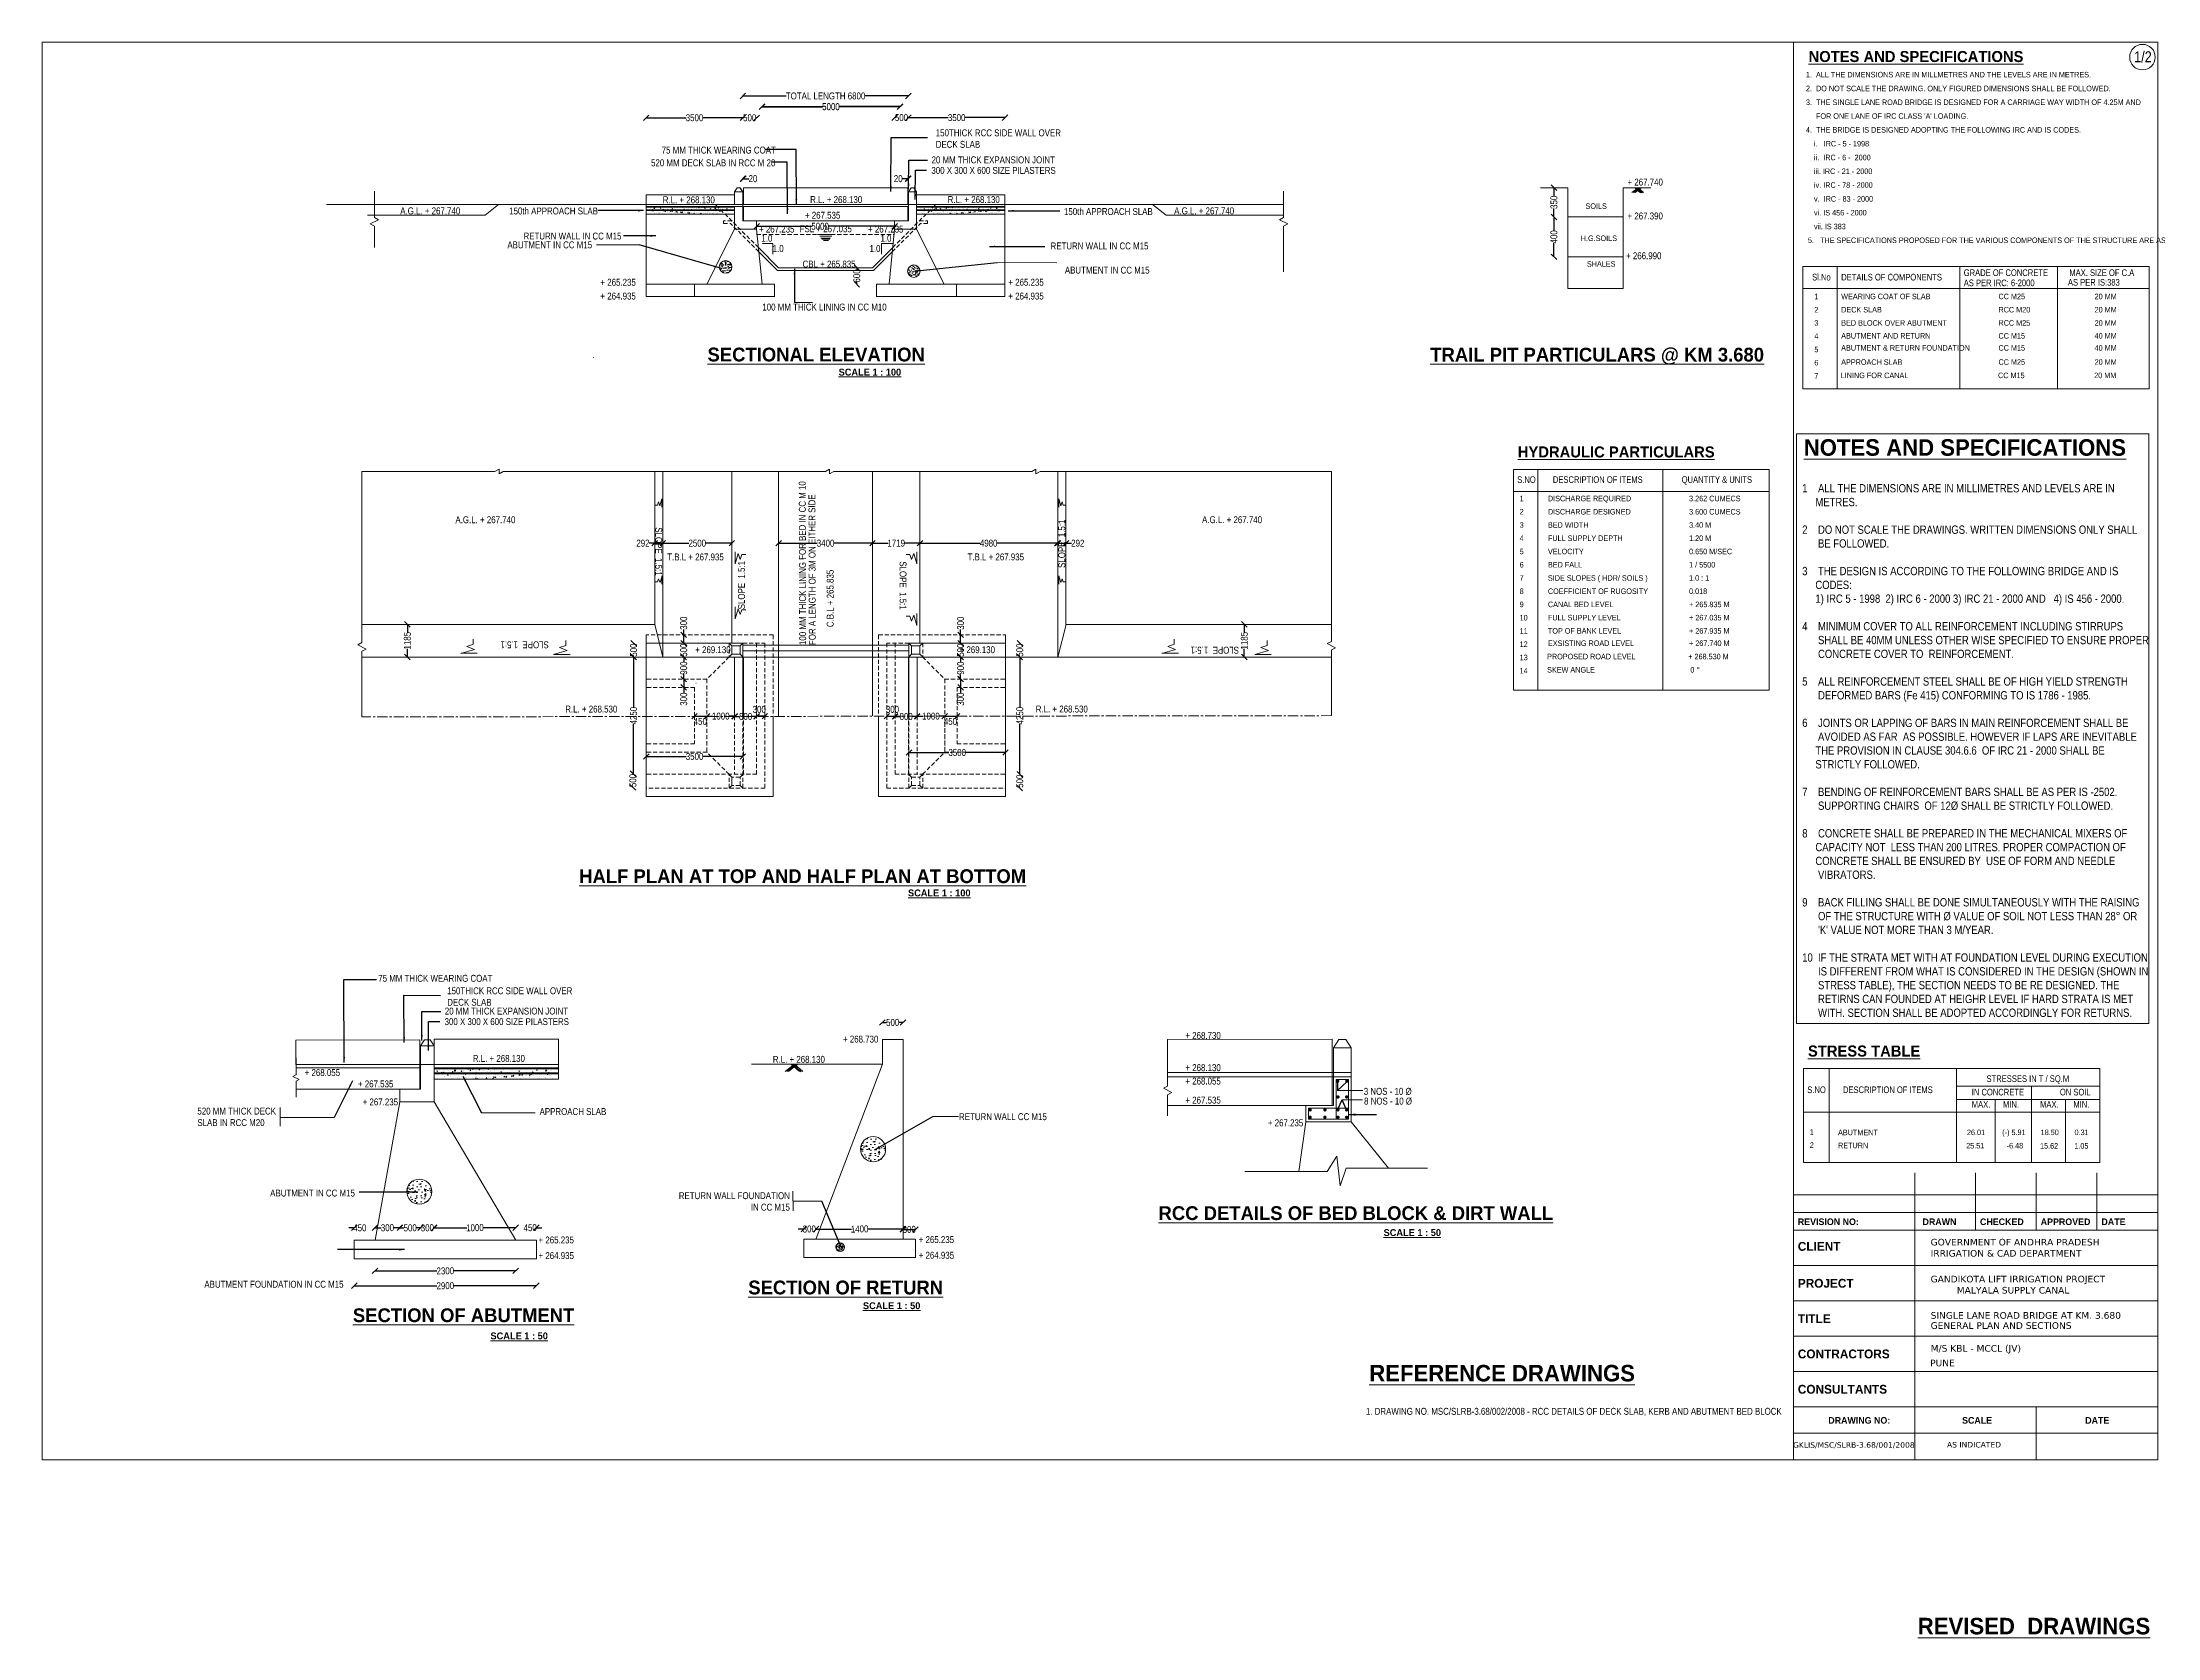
# Model space of a CAD drawing. Header units: millimetres. Extents: x 553958 to 630610, y -35843 to 21962.
import ezdxf
from ezdxf.enums import TextEntityAlignment as Align

# ---------------------------------------------------------------- set-up
doc = ezdxf.new("R2010")
doc.units = ezdxf.units.MM
doc.header["$LTSCALE"] = 300
doc.header["$MEASUREMENT"] = 0
doc.linetypes.add('CENTER', pattern=[2, 1.25, -0.25, 0.25, -0.25])
doc.linetypes.add('DASHED', pattern=[0.75, 0.5, -0.25])
doc.layers.add('abutment', color=7, linetype='Continuous')
doc.layers.add('MAIN', color=7, linetype='Continuous')
doc.styles.add('ARIAL NARROW', font='ARIALN.TTF', dxfattribs={"height": 250})
doc.styles.add('arn', font='ARIALN.TTF')
doc.styles.add('CITYBLUEPR', font='cityb___.ttf')
doc.styles.add('VERDANA', font='verdana.ttf')
doc.dimstyles.get("Standard").update_dxf_attribs({"dimtxt": 200, "dimasz": 200, "dimexe": 0.18, "dimexo": 0.0625, "dimgap": 0.09, "dimtad": 0, "dimdec": 0, "dimzin": 0, "dimdsep": 46, "dimtxsty": 'ARIAL NARROW', "dimcen": 0.0851, "dimdle": 0.1, "dimse1": 1, "dimse2": 1, "dimadec": 0, "dimazin": 0, "dimtfac": 1, "dimtdec": 0, "dimtofl": 0, "dimtmove": 0, "dimatfit": 3, "dimfxl": 1, "dimtolj": 1, "dimtzin": 0, "dimarcsym": 0})
doc.dimstyles.new('STANDARD$0', dxfattribs={"dimscale": 88.888889, "dimtxt": 0.02, "dimasz": 0.02, "dimexe": 0.05, "dimexo": 0.1, "dimgap": 0.002, "dimtad": 2, "dimdec": 0, "dimzin": 1, "dimdsep": 46, "dimtxsty": 'Standard', "dimcen": 0.09, "dimadec": 0, "dimazin": 0, "dimtfac": 1, "dimtdec": 4, "dimtofl": 0, "dimtmove": 0, "dimatfit": 3, "dimfxl": 1, "dimtolj": 1, "dimtzin": 1, "dimarcsym": 0})
doc.dimstyles.new('STANDARD$7', dxfattribs={"dimtxt": 2, "dimasz": 2, "dimexe": 1.25, "dimexo": 0.625, "dimtad": 1, "dimdec": 0, "dimlfac": 0.5, "dimdsep": 46, "dimtxsty": 'ARIAL NARROW', "dimcen": 2.5, "dimdle": 0.1, "dimse1": 1, "dimse2": 1, "dimadec": 0, "dimazin": 0, "dimtfac": 1, "dimtdec": 0, "dimtmove": 0, "dimatfit": 3, "dimfxl": 1, "dimtolj": 1, "dimtzin": 0, "dimarcsym": 0})

msp = doc.modelspace()

# ---------------------------------------------------------------- texts
at = {"color": 0, "lineweight": 9, "style": 'CITYBLUEPR'}
msp.add_text('%%UNOTES AND SPECIFICATIONS', height=600, dxfattribs=at).set_placement((617782.8, 6982))
at = {"color": 0, "linetype": 'ByBlock', "lineweight": 9, "char_height": 250, "width": 5301.794, "attachment_point": 1, "style": 'ARIAL NARROW'}
for insert in [(586333.6, 18806.9), (568629.8, -12279.1)]:
    msp.add_mtext('150THICK RCC SIDE WALL OVER DECK SLAB', dxfattribs=dict(at, insert=insert))
at = {"color": 0, "lineweight": 9, "insert": (617728.7, 5954.9), "char_height": 300, "width": 12535.5, "attachment_point": 1, "style": 'arn'}
msp.add_mtext("\\pt12600;1    ALL THE DIMENSIONS ARE IN MILLIMETRES AND LEVELS ARE IN \\P     METRES.\\P\\ptz;\\P2    DO NOT SCALE THE DRAWINGS. WRITTEN DIMENSIONS ONLY SHALL \\P      BE FOLLOWED.\\P\\P3    THE DESIGN IS ACCORDING TO THE FOLLOWING BRIDGE AND IS \\P     CODES: \\P     1) IRC 5 - 1998  2) IRC 6 - 2000 3) IRC 21 - 2000 AND   4) IS 456 - 2000. \\P\\P4    MINIMUM COVER TO ALL REINFORCEMENT INCLUDING STIRRUPS \\P      SHALL BE 40MM UNLESS OTHER WISE SPECIFIED TO ENSURE PROPER\\P      CONCRETE COVER TO  REINFORCEMENT.\\P\\P5    ALL REINFORCEMENT STEEL SHALL BE OF HIGH YIELD STRENGTH \\P      DEFORMED BARS (Fe 415) CONFORMING TO IS 1786 - 1985.\\P\\P6    JOINTS OR LAPPING OF BARS IN MAIN REINFORCEMENT SHALL BE \\P      AVOIDED AS FAR  AS POSSIBLE. HOWEVER IF LAPS ARE INEVITABLE \\P     THE PROVISION IN CLAUSE 304.6.6  OF IRC 21 - 2000 SHALL BE \\P     STRICTLY FOLLOWED.\\P\\P7    BENDING OF REINFORCEMENT BARS SHALL BE AS PER IS -2502. \\P      SUPPORTING CHAIRS  OF 12Ø SHALL BE STRICTLY FOLLOWED.\\P\\P8    CONCRETE SHALL BE PREPARED IN THE MECHANICAL MIXERS OF \\P     CAPACITY NOT  LESS THAN 200 LITRES. PROPER COMPACTION OF \\P     CONCRETE SHALL BE ENSURED BY  USE OF FORM AND NEEDLE \\P      VIBRATORS.\\P\\P9    BACK FILLING SHALL BE DONE SIMULTANEOUSLY WITH THE RAISING\\P      OF THE STRUCTURE WITH Ø VALUE OF SOIL NOT LESS THAN 28° OR \\P      'K' VALUE NOT MORE THAN 3 M/YEAR.\\P\\P10  {\\C1;IF THE STRATA MET WITH AT FOUNDATION LEVEL DURING EXECUTION\\P      IS DIFFERENT FROM WHAT IS CONSIDERED IN THE DESIGN (SHOWN IN\\P      STRESS TABLE), THE SECTION NEEDS TO BE RE DESIGNED. THE \\P      RETIRNS CAN FOUNDED AT HEIGHR LEVEL IF HARD STRATA IS MET \\P      WITH. SECTION SHALL BE ADOPTED ACCORDINGLY FOR RETURNS.}", dxfattribs=at)
at = {"color": 0, "lineweight": 9, "char_height": 250, "attachment_point": 7, "style": 'ARIAL NARROW'}
for s, insert in [('3 NOS - 10 %%C', (601842.4, -16181.3)), ('8 NOS - 10 %%C', (601853.4, -16535.4))]:
    msp.add_mtext(s, dxfattribs=dict(at, insert=insert))
at = {"layer": 'abutment', "color": 0, "lineweight": 9}
for s, height, style, p in [('%%UREFERENCE DRAWINGS', 600, 'CITYBLUEPR', (602041, -26558.6)), ('1. DRAWING NO. MSC/SLRB-3.68/002/2008 - RCC DETAILS OF DECK SLAB, KERB AND ABUTMENT BED BLOCK', 250, 'ARIAL NARROW', (601918.4, -27766.7))]:
    msp.add_text(s, height=height, dxfattribs=dict(at, style=style)).set_placement(p)
at = {"layer": 'abutment', "color": 4, "lineweight": 9, "style": 'CITYBLUEPR'}
msp.add_text('%%UREVISED  DRAWINGS', height=600, dxfattribs=at).set_placement((621915, -35723.4))
at = {"layer": 'MAIN', "color": 0, "lineweight": 9}
for s, height, style, p in [('%%UNOTES AND SPECIFICATIONS', 400, 'CITYBLUEPR', (617959, 21247.5)), ('1/2', 400, 'ARIAL NARROW', (629757.5, 21236.1)), ('520 MM DECK SLAB IN RCC M 20', 250, 'ARIAL NARROW', (576016.3, 17470.1)), ('75 MM THICK WEARING COAT', 250, 'ARIAL NARROW', (576401.1, 17931.9)), ('300 X 300 X 600 SIZE PILASTERS', 250, 'ARIAL NARROW', (586173.9, 17196.3)), ('+ 267.740', 250, 'ARIAL NARROW', (611398.3, 16772.4)), ('R.L. + 268.130', 250, 'ARIAL NARROW', (576441.4, 16128.6)), ('R.L. + 268.130', 250, 'ARIAL NARROW', (581781.3, 16139.6)), ('R.L. + 268.130', 250, 'ARIAL NARROW', (586766.1, 16139.6)), ('A.G.L. + 267.740', 250, 'ARIAL NARROW', (566928.5, 15730)), ('FSL + 267.035', 250, 'ARIAL NARROW', (581401.7, 15081.5)), ('+ 267.535', 250, 'ARIAL NARROW', (581593.1, 15570.3)), ('A.G.L. + 267.740', 250, 'ARIAL NARROW', (594972.1, 15730)), ('+ 267.390', 250, 'ARIAL NARROW', (611398.3, 15544.9)), ('+ 267.235', 250, 'ARIAL NARROW', (579929.8, 15069.4)), ('+ 267.235', 250, 'ARIAL NARROW', (583880.2, 15069.6)), ('CBL + 265.835', 250, 'ARIAL NARROW', (581508.4, 13802.2)), ('+ 266.990', 250, 'ARIAL NARROW', (611346.8, 14103.3)), ('+ 265.235', 250, 'ARIAL NARROW', (574182.4, 13142.9)), ('+ 265.235', 250, 'ARIAL NARROW', (588963.6, 13143.3)), ('Sl.No     ', 240, 'ARIAL NARROW', (618088, 13333.3)), ('DETAILS OF COMPONENTS', 240, 'ARIAL NARROW', (619141.5, 13333.3)), ('AS PER IRC: 6-2000', 240, 'ARIAL NARROW', (623581.7, 13125.8)), ('GRADE OF CONCRETE', 240, 'ARIAL NARROW', (623581.7, 13494.7)), ('AS PER IS:383', 240, 'ARIAL NARROW', (627356.9, 13146.2)), ('MAX. SIZE OF C.A', 240, 'ARIAL NARROW', (627408.3, 13494.7)), ('+ 264.935', 250, 'ARIAL NARROW', (574182.4, 12642.9)), ('+ 264.935', 250, 'ARIAL NARROW', (588963.6, 12643.3)), ('2', 200, 'ARIAL NARROW', (618170, 12174.5)), ('1', 200, 'ARIAL NARROW', (618170, 12654.5)), ('WEARING COAT OF SLAB', 200, 'ARIAL NARROW', (619141.5, 12654.5)), ('DECK SLAB', 200, 'ARIAL NARROW', (619141.5, 12174.5)), ('CC M25', 200, 'ARIAL NARROW', (624841.5, 12654.5)), ('RCC M20', 200, 'ARIAL NARROW', (624841.5, 12174.5)), ('20 MM', 200, 'ARIAL NARROW', (628324.6, 12654.5)), ('20 MM', 200, 'ARIAL NARROW', (628324.6, 12174.5)), ('3', 200, 'ARIAL NARROW', (618170, 11694.5)), ('BED BLOCK OVER ABUTMENT', 200, 'ARIAL NARROW', (619141.5, 11694.5)), ('RCC M25', 200, 'ARIAL NARROW', (624841.5, 11694.5)), ('20 MM', 200, 'ARIAL NARROW', (628324.6, 11694.5)), ('4', 200, 'ARIAL NARROW', (618170, 11214.5)), ('5', 200, 'ARIAL NARROW', (618170, 10734.5)), ('ABUTMENT AND RETURN', 200, 'ARIAL NARROW', (619141.5, 11227)), ('ABUTMENT & RETURN FOUNDATION', 200, 'ARIAL NARROW', (619141.5, 10789.5)), ('CC M15', 200, 'ARIAL NARROW', (624841.5, 11227)), ('CC M15', 200, 'ARIAL NARROW', (624841.5, 10789.5)), ('40 MM', 200, 'ARIAL NARROW', (628324.6, 11227)), ('40 MM', 200, 'ARIAL NARROW', (628324.6, 10789.5)), ('6', 200, 'ARIAL NARROW', (618170, 10254.5)), ('7', 200, 'ARIAL NARROW', (618170, 9774.5)), ('APPROACH SLAB', 200, 'ARIAL NARROW', (619141.5, 10276.9)), ('LINING FOR CANAL', 200, 'ARIAL NARROW', (619125.5, 9794.5)), ('CC M15', 200, 'ARIAL NARROW', (624825.5, 9794.5)), ('CC M25', 200, 'ARIAL NARROW', (624841.5, 10276.9)), ('20 MM', 200, 'ARIAL NARROW', (628308.5, 9794.5)), ('20 MM', 200, 'ARIAL NARROW', (628324.6, 10276.9)), ('%%UHYDRAULIC PARTICULARS', 400, 'CITYBLUEPR', (607424.3, 6920.3)), ('S.NO', 240, 'ARIAL NARROW', (607400.8, 5998.1)), ('DESCRIPTION OF ITEMS', 240, 'ARIAL NARROW', (608694, 5998.1)), ('QUANTITY & UNITS', 240, 'ARIAL NARROW', (613360.9, 5998.1)), ('1', 200, 'ARIAL NARROW', (607490.5, 5333.8)), ('DISCHARGE REQUIRED', 200, 'ARIAL NARROW', (608514.7, 5333.8)), ('3.262 CUMECS', 200, 'ARIAL NARROW', (613629.9, 5333.8)), ('A.G.L. + 267.740', 250, 'ARIAL NARROW', (568927.7, 4539.1)), ('A.G.L. + 267.740', 250, 'ARIAL NARROW', (595982.6, 4539.6)), ('2', 200, 'ARIAL NARROW', (607490.5, 4853.8)), ('DISCHARGE DESIGNED', 200, 'ARIAL NARROW', (608514.7, 4853.8)), ('3.600 CUMECS', 200, 'ARIAL NARROW', (613629.9, 4853.8)), ('4', 200, 'ARIAL NARROW', (607490.5, 3893.8)), ('3', 200, 'ARIAL NARROW', (607490.5, 4373.8)), ('BED WIDTH', 200, 'ARIAL NARROW', (608514.7, 4373.8)), ('FULL SUPPLY DEPTH', 200, 'ARIAL NARROW', (608514.7, 3893.8)), ('3.40 M', 200, 'ARIAL NARROW', (613629.9, 4373.8)), ('1.20 M', 200, 'ARIAL NARROW', (613629.9, 3893.8)), ('T.B.L + 267.935', 250, 'ARIAL NARROW', (576604.2, 3190.3)), ('T.B.L + 267.935', 250, 'ARIAL NARROW', (587484.1, 3190.8)), ('5', 200, 'ARIAL NARROW', (607490.5, 3413.8)), ('6', 200, 'ARIAL NARROW', (607490.5, 2933.8)), ('VELOCITY', 200, 'ARIAL NARROW', (608514.7, 3413.8)), ('BED FALL', 200, 'ARIAL NARROW', (608514.7, 2933.8)), ('0.650 M/SEC', 200, 'ARIAL NARROW', (613629.9, 3413.8)), ('1 / 5500', 200, 'ARIAL NARROW', (613629.9, 2933.8)), ('7', 200, 'ARIAL NARROW', (607490.5, 2453.8)), ('SIDE SLOPES ( HDR/ SOILS )', 200, 'ARIAL NARROW', (608514.7, 2453.8)), ('1.0 : 1', 200, 'ARIAL NARROW', (613629.9, 2453.8)), ('8', 200, 'ARIAL NARROW', (607490.5, 1973.8)), ('9', 200, 'ARIAL NARROW', (607490.5, 1493.8)), ('COEFFICIENT OF RUGOSITY', 200, 'ARIAL NARROW', (608514.7, 1973.8)), ('CANAL BED LEVEL', 200, 'ARIAL NARROW', (608514.7, 1496.4)), ('0.018', 200, 'ARIAL NARROW', (613629.9, 1973.8)), ('+ 265.835 M  ', 200, 'ARIAL NARROW', (613629.8, 1496.4)), ('10', 200, 'ARIAL NARROW', (607490.5, 1013.8)), ('FULL SUPPLY LEVEL', 200, 'ARIAL NARROW', (608514.7, 1016.4)), ('+ 267.035 M  ', 200, 'ARIAL NARROW', (613629.8, 1016.4)), ('11', 200, 'ARIAL NARROW', (607490.5, 533.8)), ('12', 200, 'ARIAL NARROW', (607490.5, 53.8)), ('TOP OF BANK LEVEL', 200, 'ARIAL NARROW', (608514.7, 536.4)), ('EXSISTING ROAD LEVEL', 200, 'ARIAL NARROW', (608514.7, 89.2)), ('+ 267.935 M   ', 200, 'ARIAL NARROW', (613629.8, 536.4)), ('+ 267.740 M', 200, 'ARIAL NARROW', (613629.9, 89.2)), ('13', 200, 'ARIAL NARROW', (607490.5, -426.2)), ('14', 200, 'ARIAL NARROW', (607490.5, -906.2)), ('SKEW ANGLE', 200, 'ARIAL NARROW', (608484.5, -873.4)), ('PROPOSED ROAD LEVEL', 200, 'ARIAL NARROW', (608484.5, -393.4)), ('+ 268.530 M', 200, 'ARIAL NARROW', (613599.7, -393.4)), ('0 %%D', 200, 'ARIAL NARROW', (613676, -873.4)), ('R.L. + 268.530', 250, 'ARIAL NARROW', (572907.2, -2320.9)), ('R.L. + 268.530', 250, 'ARIAL NARROW', (589956.1, -2320.4)), ('75 MM THICK WEARING COAT', 250, 'ARIAL NARROW', (566131.1, -12076.8)), ('300 X 300 X 600 SIZE PILASTERS', 250, 'ARIAL NARROW', (568535.9, -13646.4)), ('+ 268.730', 250, 'ARIAL NARROW', (582971.1, -14279.3)), ('+ 268.730', 250, 'ARIAL NARROW', (595378.5, -14148)), ('%%USTRESS TABLE', 400, 'CITYBLUEPR', (617936.5, -14786.6)), ('+ 268.055', 250, 'ARIAL NARROW', (563465.6, -15491.3)), ('R.L. + 268.130', 250, 'ARIAL NARROW', (569559.4, -14979.7)), ('R.L. + 268.130', 250, 'ARIAL NARROW', (580428.7, -15013.8)), ('+ 268.130', 250, 'ARIAL NARROW', (595378.5, -15314.3)), ('+ 267.535', 250, 'ARIAL NARROW', (565396.3, -15903.6)), ('+ 268.055', 250, 'ARIAL NARROW', (595378.5, -15800.8)), ('S.NO', 240, 'ARIAL NARROW', (617913, -16111)), ('DESCRIPTION OF ITEMS', 240, 'ARIAL NARROW', (619206.2, -16111)), ('IN CONCRETE                 ON SOIL', 240, 'ARIAL NARROW', (623873.1, -16195.7)), ('       STRESSES IN T / SQ.M', 240, 'ARIAL NARROW', (623873.1, -15708.8)), ('+ 267.235', 250, 'ARIAL NARROW', (565566.2, -16555.9)), ('+ 267.535', 250, 'ARIAL NARROW', (595378.5, -16491.3)), ('MAX.      MIN.          MAX.       MIN.', 240, 'ARIAL NARROW', (623873.1, -16640.2)), ('+ 267.235', 250, 'ARIAL NARROW', (598367.2, -17312.9)), ('1', 200, 'ARIAL NARROW', (618002.6, -17618.4)), ('ABUTMENT', 200, 'ARIAL NARROW', (619026.8, -17636.4)), ('26.01', 200, 'ARIAL NARROW', (623699.2, -17633)), ('(-) 5.91', 200, 'ARIAL NARROW', (624976.8, -17633)), ('18.50', 200, 'ARIAL NARROW', (626369.7, -17633)), ('0.31', 200, 'ARIAL NARROW', (627596.2, -17633)), ('2', 200, 'ARIAL NARROW', (618002.6, -18098.4)), ('RETURN', 200, 'ARIAL NARROW', (619026.8, -18107.8)), ('25.51', 200, 'ARIAL NARROW', (623670.2, -18115.7)), ('-6.48', 200, 'ARIAL NARROW', (625137.8, -18115.7)), ('15.62', 200, 'ARIAL NARROW', (626346.5, -18123.5)), ('1.05', 200, 'ARIAL NARROW', (627590, -18123.5)), ('REVISION NO:', 240, 'CITYBLUEPR', (617570.4, -20893.1)), ('DRAWN', 240, 'CITYBLUEPR', (622088, -20893.1)), ('CHECKED', 240, 'CITYBLUEPR', (624170.4, -20893.1)), ('APPROVED', 240, 'CITYBLUEPR', (626370.4, -20893.1)), ('DATE', 240, 'CITYBLUEPR', (628570.4, -20893.1)), ('+ 265.235', 250, 'ARIAL NARROW', (571939.1, -21557.4)), ('+ 265.235', 250, 'ARIAL NARROW', (585714.7, -21544.3)), ('GOVERNMENT OF ANDHRA PRADESH', 240, 'VERDANA', (622382, -21631.6)), ('+ 264.935', 250, 'ARIAL NARROW', (571939.1, -22124.4)), ('+ 264.935', 250, 'ARIAL NARROW', (585714.7, -22111.3)), ('CLIENT', 320, 'CITYBLUEPR', (617570.4, -21824.8)), ('IRRIGATION & CAD DEPARTMENT', 240, 'VERDANA', (622382, -22036.1)), ('PROJECT', 320, 'CITYBLUEPR', (617570.4, -23162.3)), ('GANDIKOTA LIFT IRRIGATION PROJECT', 240, 'VERDANA', (622382, -22969.1)), ('MALYALA SUPPLY CANAL', 240, 'VERDANA', (623330.3, -23373.6)), ('TITLE', 320, 'CITYBLUEPR', (617570.4, -24442.3)), ('GENERAL PLAN AND SECTIONS', 240, 'VERDANA', (622382, -24653.6)), ('SINGLE LANE ROAD BRIDGE AT KM. 3.680', 240, 'VERDANA', (622382, -24286.4)), ('M/S KBL - MCCL (JV)', 240, 'VERDANA', (622384.9, -25481)), ('CONTRACTORS', 320, 'CITYBLUEPR', (617570.4, -25722.3)), ('PUNE', 240, 'VERDANA', (622364, -26008.6)), ('CONSULTANTS', 320, 'CITYBLUEPR', (617570.4, -27002.3)), ('DRAWING NO:', 240, 'CITYBLUEPR', (618673.4, -28089.4)), ('SCALE', 240, 'CITYBLUEPR', (623521.8, -28089.4)), ('DATE', 240, 'CITYBLUEPR', (627984, -28089.4)), ('GKLIS/MSC/SLRB-3.68/001/2008', 200, 'VERDANA', (617394.1, -28960.6)), ('AS INDICATED', 200, 'VERDANA', (622975.1, -28951.3))]:
    msp.add_text(s, height=height, dxfattribs=dict(at, style=style)).set_placement(p)
at = {"layer": 'MAIN', "color": 0, "lineweight": 9, "style": 'CITYBLUEPR'}
for s, height, p in [('%%uSECTIONAL ELEVATION', 500, (581999.8, 10399.3)), ('%%UTRAIL PIT PARTICULARS @ KM 3.680', 500, (610297.7, 10395.5)), ('%%uSCALE 1 : 100', 250, (583945.8, 9886.7)), ('%%uHALF PLAN AT TOP AND HALF PLAN AT BOTTOM', 500, (581509.2, -8501.7)), ('%%uSCALE 1 : 100', 250, (586460.3, -8983.8)), ('%%URCC DETAILS OF BED BLOCK & DIRT WALL', 500, (601555, -20710)), ('%%USCALE 1 : 50', 250, (603599.8, -21290.4)), ('%%uSECTION OF RETURN', 500, (583069, -23404.8)), ('%%USCALE 1 : 50', 250, (584733.8, -23939.6)), ('%%USECTION OF ABUTMENT', 500, (569223.9, -24410.3)), ('%%USCALE 1 : 50', 250, (571237.6, -25033.6))]:
    msp.add_text(s, height=height, dxfattribs=at).set_placement(p, align=Align.CENTER)
at = {"layer": 'MAIN', "color": 0, "lineweight": 9, "style": 'ARIAL NARROW'}
for s, rotation, p in [('100 MM THICK LINING FOR BED IN CC M 10', 90.154897, (581635.9, 124.7)), ('FOR A LENGTH OF 3M ON EITHER SIDE', 90.154897, (581984.9, 124.7)), ('C.B.L + 265.835', 90, (582631.2, 772.5)), ('+ 269.130', 360, (577618, -170.7)), ('+ 269.130', 360, (587197.6, -170.3))]:
    msp.add_text(s, height=250, rotation=rotation, dxfattribs=at).set_placement(p)
at = {"layer": 'MAIN', "color": 0, "linetype": 'Continuous', "lineweight": 9, "insert": (617864.2, 20890.4), "char_height": 200, "width": 15776.667, "attachment_point": 1, "line_spacing_factor": 1.5, "style": 'CITYBLUEPR'}
msp.add_mtext("{\\fArial Narrow|b0|i0|c0|p34;1.  ALL THE DIMENSIONS ARE IN MILLMETRES AND THE LEVELS ARE IN METRES.\\P2.  DO NOT SCALE THE DRAWING. ONLY FIGURED DIMENSIONS SHALL BE FOLLOWED.\\P3.  THE SINGLE LANE ROAD BRIDGE IS DESIGNED FOR A CARRIAGE WAY WIDTH OF 4.25M AND\\P     FOR ONE LANE OF IRC CLASS 'A' LOADING.\\P4.  THE BRIDGE IS DESIGNED ADOPTING THE FOLLOWING IRC AND IS CODES.\\P    i.   IRC - 5 - 1998\\P    ii.  IRC - 6 -  2000\\P    iii. IRC - 21 - 2000\\P    iv. IRC - 78 - 2000\\P    v.  IRC - 83 - 2000\\P    vi. IS 456 - 2000\\P    vii. IS 383\\P 5.   THE SPECIFICATIONS PROPOSED FOR THE VARIOUS COMPONENTS OF THE STRUCTURE ARE AS FOLLOWS:}", dxfattribs=at)
at = {"layer": 'MAIN', "color": 0, "lineweight": 9, "style": 'ARIAL NARROW'}
for s, insert, char_height, attachment_point in [('20 MM THICK EXPANSION JOINT', (586180.8, 17701.5), 250, 4), ('\\PSOILS', (609877.9, 16192.2), 200, 4), ('150th APPROACH SLAB', (570876, 15849.2), 250, 4), ('150th APPROACH SLAB', (590980.1, 15828.8), 250, 4), ('ABUTMENT IN CC M15', (573880.5, 14622.2), 250, 6), ('RETURN WALL IN CC M15', (571395.3, 14940.8), 250, 4), ('1.0', (580413.7, 14860.9), 250, 6), ('1.0', (580820.7, 14488.4), 250, 6), ('1.0', (584329.9, 14488.4), 250, 6), ('1.0', (584728.4, 14860.9), 250, 6), ('RETURN WALL IN CC M15', (590492.7, 14582.1), 250, 4), ('H.G.SOILS', (609706.9, 14860.8), 200, 4), ('ABUTMENT IN CC M15', (594080.7, 13706), 250, 6), ('SHALES', (609928.4, 13929.3), 200, 4), ('100 MM THICK LINING IN CC M10', (580049.1, 12367.6), 250, 4), ('20 MM THICK EXPANSION JOINT', (568542.8, -13141.1), 250, 4), ('520 MM THICK DECK\\PSLAB IN RCC M20', (559577.5, -16973.6), 250, 4), ('APPROACH SLAB', (571977, -16781.5), 250, 4), ('RETURN WALL CC M15', (590357.7, -16966.5), 250, 6), ('ABUTMENT IN CC M15', (562215.1, -19734.3), 250, 4), ('RETURN WALL FOUNDATION \\PIN CC M15', (581046.6, -20038.3), 250, 6), ('ABUTMENT FOUNDATION IN CC M15', (559830.7, -23038.5), 250, 4)]:
    msp.add_mtext(s, dxfattribs=dict(at, insert=insert, char_height=char_height, attachment_point=attachment_point))
at = {"layer": 'MAIN', "color": 0, "lineweight": 9, "char_height": 250, "attachment_point": 4, "style": 'ARIAL NARROW'}
for insert, rotation in [((590901.5, 2917.9), 90), ((576290.6, 4389), 270), ((579294.7, 1418.8), 90), ((585145.4, 3156.1), 270), ((572312, 135.2), 180), ((597320.4, -61.3), 180)]:
    msp.add_mtext('SLOPE  1.5:1', dxfattribs=dict(at, insert=insert, rotation=rotation))

# ---------------------------------------------------------------- blocks, each defined once
blk = doc.blocks.new('_Oblique')
at = {"color": 0, "linetype": 'ByBlock', "lineweight": -2}
blk.add_line((-0.5, -0.5), (0.5, 0.5), dxfattribs=at)
blk = doc.blocks.new('*D2')
at = {"layer": 'Defpoints', "color": 0, "linetype": 'ByBlock', "lineweight": 9, "transparency": 16777216}
for p in [(609250, 16693), (608733, 15636), (609250, 15636)]:
    blk.add_point(p, dxfattribs=at)
at = {"layer": 'MAIN', "color": 0, "linetype": 'ByBlock', "lineweight": -2, "transparency": 16777216}
for p, q in [((608733, 16693), (608733, 16391)), ((608733, 15636), (608733, 15938))]:
    blk.add_line(p, q, dxfattribs=at)
at = {"layer": 'MAIN', "color": 0, "linetype": 'ByBlock', "lineweight": -2, "transparency": 16777216, "xscale": 200, "yscale": 200, "zscale": 200}
for p, rotation in [((608733, 16693), 90), ((608733, 15636), 270)]:
    blk.add_blockref('_Oblique', p, dxfattribs=dict(at, rotation=rotation))
at = {"layer": 'MAIN', "color": 0, "linetype": 'ByBlock', "lineweight": 9, "transparency": 16777216, "insert": (608733, 16164), "char_height": 250, "attachment_point": 5, "rotation": 90, "style": 'ARIAL NARROW'}
blk.add_mtext('\\A1;350', dxfattribs=at)
blk = doc.blocks.new('*D3')
at = {"layer": 'Defpoints', "color": 0, "linetype": 'ByBlock', "lineweight": 9, "transparency": 16777216}
for p in [(609242, 15636), (608733, 14190), (609242, 14190)]:
    blk.add_point(p, dxfattribs=at)
at = {"layer": 'MAIN', "color": 0, "linetype": 'ByBlock', "lineweight": -2, "transparency": 16777216}
for p, q in [((608733, 15636), (608733, 15143)), ((608733, 14190), (608733, 14683))]:
    blk.add_line(p, q, dxfattribs=at)
at = {"layer": 'MAIN', "color": 0, "linetype": 'ByBlock', "lineweight": -2, "transparency": 16777216, "xscale": 200, "yscale": 200, "zscale": 200}
for p, rotation in [((608733, 15636), 90), ((608733, 14190), 270)]:
    blk.add_blockref('_Oblique', p, dxfattribs=dict(at, rotation=rotation))
at = {"layer": 'MAIN', "color": 0, "linetype": 'ByBlock', "lineweight": 9, "transparency": 16777216, "insert": (608733, 14913), "char_height": 250, "attachment_point": 5, "rotation": 90, "style": 'ARIAL NARROW'}
blk.add_mtext('\\A1;400', dxfattribs=at)
blk = doc.blocks.new('*D4')
at = {"layer": 'Defpoints', "color": 0, "linetype": 'ByBlock', "lineweight": 9, "transparency": 16777216}
for p in [(580640, 3814), (584040, 3814), (584040, 3814)]:
    blk.add_point(p, dxfattribs=at)
at = {"layer": 'MAIN', "color": 0, "linetype": 'ByBlock', "lineweight": -2, "transparency": 16777216}
for p, q in [((580640, 3814), (582034, 3814)), ((584040, 3814), (582646, 3814))]:
    blk.add_line(p, q, dxfattribs=at)
at = {"layer": 'MAIN', "color": 0, "linetype": 'ByBlock', "lineweight": -2, "transparency": 16777216, "xscale": 200, "yscale": 200, "zscale": 200, "rotation": 180}
blk.add_blockref('_Oblique', (580640, 3814), dxfattribs=at)
at = {"layer": 'MAIN', "color": 0, "linetype": 'ByBlock', "lineweight": -2, "transparency": 16777216, "xscale": 200, "yscale": 200, "zscale": 200}
blk.add_blockref('_Oblique', (584040, 3814), dxfattribs=at)
at = {"layer": 'MAIN', "color": 0, "linetype": 'ByBlock', "lineweight": 9, "transparency": 16777216, "insert": (582340, 3814), "char_height": 250, "attachment_point": 5, "style": 'ARIAL NARROW'}
blk.add_mtext('\\A1;3400', dxfattribs=at)
blk = doc.blocks.new('*D5')
at = {"layer": 'Defpoints', "color": 0, "linetype": 'ByBlock', "lineweight": 9, "transparency": 16777216}
for p in [(590740, 12088), (585759, 3814), (590740, 3814)]:
    blk.add_point(p, dxfattribs=at)
at = {"layer": 'MAIN', "color": 0, "linetype": 'ByBlock', "lineweight": -2, "transparency": 16777216}
for p, q in [((585759, 3814), (587940, 3814)), ((590740, 3814), (588560, 3814))]:
    blk.add_line(p, q, dxfattribs=at)
at = {"layer": 'MAIN', "color": 0, "linetype": 'ByBlock', "lineweight": -2, "transparency": 16777216, "xscale": 200, "yscale": 200, "zscale": 200, "rotation": 180}
blk.add_blockref('_Oblique', (585759, 3814), dxfattribs=at)
at = {"layer": 'MAIN', "color": 0, "linetype": 'ByBlock', "lineweight": -2, "transparency": 16777216, "xscale": 200, "yscale": 200, "zscale": 200}
blk.add_blockref('_Oblique', (590740, 3814), dxfattribs=at)
at = {"layer": 'MAIN', "color": 0, "linetype": 'ByBlock', "lineweight": 9, "transparency": 16777216, "insert": (588250, 3814), "char_height": 250, "attachment_point": 5, "style": 'ARIAL NARROW'}
blk.add_mtext('\\A1;4980', dxfattribs=at)
blk = doc.blocks.new('*D6')
at = {"layer": 'Defpoints', "color": 0, "linetype": 'ByBlock', "lineweight": 9, "transparency": 16777216}
for p in [(585360, -2437), (588860, -2437), (585360, -3771)]:
    blk.add_point(p, dxfattribs=at)
at = {"layer": 'MAIN', "color": 0, "linetype": 'ByBlock', "lineweight": -2, "transparency": 16777216}
for p, q in [((585360, -3771), (586804, -3771)), ((588860, -3771), (587416, -3771))]:
    blk.add_line(p, q, dxfattribs=at)
at = {"layer": 'MAIN', "color": 0, "linetype": 'ByBlock', "lineweight": -2, "transparency": 16777216, "xscale": 200, "yscale": 200, "zscale": 200, "rotation": 180}
blk.add_blockref('_Oblique', (585360, -3771), dxfattribs=at)
at = {"layer": 'MAIN', "color": 0, "linetype": 'ByBlock', "lineweight": -2, "transparency": 16777216, "xscale": 200, "yscale": 200, "zscale": 200}
blk.add_blockref('_Oblique', (588860, -3771), dxfattribs=at)
at = {"layer": 'MAIN', "color": 0, "linetype": 'ByBlock', "lineweight": 9, "transparency": 16777216, "insert": (587110, -3771), "char_height": 250, "attachment_point": 5, "style": 'ARIAL NARROW'}
blk.add_mtext('\\A1;3500', dxfattribs=at)
blk = doc.blocks.new('*D7')
at = {"layer": 'Defpoints', "color": 0, "linetype": 'ByBlock', "lineweight": 9, "transparency": 16777216}
for p in [(589735, -310), (589379, -4560), (589735, -4560)]:
    blk.add_point(p, dxfattribs=at)
at = {"layer": 'MAIN', "color": 0, "linetype": 'ByBlock', "lineweight": -2, "transparency": 16777216}
for p, q in [((589379, -310), (589379, -2125)), ((589379, -4560), (589379, -2745))]:
    blk.add_line(p, q, dxfattribs=at)
at = {"layer": 'MAIN', "color": 0, "linetype": 'ByBlock', "lineweight": -2, "transparency": 16777216, "xscale": 200, "yscale": 200, "zscale": 200}
for p, rotation in [((589379, -310), 90), ((589379, -4560), 270)]:
    blk.add_blockref('_Oblique', p, dxfattribs=dict(at, rotation=rotation))
at = {"layer": 'MAIN', "color": 0, "linetype": 'ByBlock', "lineweight": 9, "transparency": 16777216, "insert": (589379, -2435), "char_height": 250, "attachment_point": 5, "rotation": 90, "style": 'ARIAL NARROW'}
blk.add_mtext('\\A1;4250', dxfattribs=at)
blk = doc.blocks.new('*D8')
at = {"color": 0, "linetype": 'DASHED', "lineweight": -2, "transparency": 16777216}
for p, q in [((589377, -4560), (589377, -4584)), ((589377, -5060), (589377, -5036))]:
    blk.add_line(p, q, dxfattribs=at)
at = {"layer": 'Defpoints', "color": 0, "linetype": 'DASHED', "lineweight": 9, "transparency": 16777216}
for p in [(588220, -4560), (588220, -5060), (589377, -5060)]:
    blk.add_point(p, dxfattribs=at)
at = {"color": 0, "linetype": 'DASHED', "lineweight": -2, "transparency": 16777216, "xscale": 200, "yscale": 200, "zscale": 200}
for p, rotation in [((589377, -4560), 90), ((589377, -5060), 270)]:
    blk.add_blockref('_Oblique', p, dxfattribs=dict(at, rotation=rotation))
at = {"color": 0, "linetype": 'DASHED', "lineweight": 9, "transparency": 16777216, "insert": (589377, -4810), "char_height": 250, "attachment_point": 5, "rotation": 90, "style": 'ARIAL NARROW'}
blk.add_mtext('\\A1;500', dxfattribs=at)
blk = doc.blocks.new('*D9')
at = {"layer": 'Defpoints', "color": 0, "linetype": 'ByBlock', "lineweight": 9, "transparency": 16777216}
for p in [(588220, 191), (588220, -309), (589377, -309)]:
    blk.add_point(p, dxfattribs=at)
at = {"layer": 'MAIN', "color": 0, "linetype": 'ByBlock', "lineweight": -2, "transparency": 16777216}
for p, q in [((589377, 191), (589377, 167)), ((589377, -310), (589377, -286))]:
    blk.add_line(p, q, dxfattribs=at)
at = {"layer": 'MAIN', "color": 0, "linetype": 'ByBlock', "lineweight": -2, "transparency": 16777216, "xscale": 200, "yscale": 200, "zscale": 200}
for p, rotation in [((589377, 191), 90), ((589377, -309), 270)]:
    blk.add_blockref('_Oblique', p, dxfattribs=dict(at, rotation=rotation))
at = {"layer": 'MAIN', "color": 0, "linetype": 'ByBlock', "lineweight": 9, "transparency": 16777216, "insert": (589377, -59), "char_height": 250, "attachment_point": 5, "rotation": 90, "style": 'ARIAL NARROW'}
blk.add_mtext('\\A1;500', dxfattribs=at)
blk = doc.blocks.new('*D86')
at = {"layer": 'Defpoints', "color": 0, "linetype": 'ByBlock', "lineweight": 9, "transparency": 16777216}
for p in [(565264, -22114), (571861, -22114), (571861, -23091)]:
    blk.add_point(p, dxfattribs=at)
at = {"layer": 'MAIN', "color": 0, "linetype": 'ByBlock', "lineweight": -2, "transparency": 16777216}
for p, q in [((565263, -23091), (568255, -23091)), ((571861, -23091), (568870, -23091))]:
    blk.add_line(p, q, dxfattribs=at)
at = {"layer": 'MAIN', "color": 0, "linetype": 'ByBlock', "lineweight": -2, "transparency": 16777216, "xscale": 200, "yscale": 200, "zscale": 200, "rotation": 180}
blk.add_blockref('_Oblique', (565264, -23091), dxfattribs=at)
at = {"layer": 'MAIN', "color": 0, "linetype": 'ByBlock', "lineweight": -2, "transparency": 16777216, "xscale": 200, "yscale": 200, "zscale": 200}
blk.add_blockref('_Oblique', (571861, -23091), dxfattribs=at)
at = {"layer": 'MAIN', "color": 0, "linetype": 'ByBlock', "lineweight": 9, "transparency": 16777216, "insert": (568562, -23091), "char_height": 250, "attachment_point": 5, "rotation": 1, "style": 'ARIAL NARROW'}
blk.add_mtext('\\A1;2900', dxfattribs=at)
blk = doc.blocks.new('*D87')
at = {"layer": 'Defpoints', "color": 0, "linetype": 'ByBlock', "lineweight": 9, "transparency": 16777216}
for p in [(566014, -21439), (571111, -21439), (571111, -22553)]:
    blk.add_point(p, dxfattribs=at)
at = {"layer": 'MAIN', "color": 0, "linetype": 'ByBlock', "lineweight": -2, "transparency": 16777216}
for p, q in [((566013, -22553), (568255, -22553)), ((571111, -22553), (568870, -22553))]:
    blk.add_line(p, q, dxfattribs=at)
at = {"layer": 'MAIN', "color": 0, "linetype": 'ByBlock', "lineweight": -2, "transparency": 16777216, "xscale": 200, "yscale": 200, "zscale": 200, "rotation": 180}
blk.add_blockref('_Oblique', (566014, -22553), dxfattribs=at)
at = {"layer": 'MAIN', "color": 0, "linetype": 'ByBlock', "lineweight": -2, "transparency": 16777216, "xscale": 200, "yscale": 200, "zscale": 200}
blk.add_blockref('_Oblique', (571111, -22553), dxfattribs=at)
at = {"layer": 'MAIN', "color": 0, "linetype": 'ByBlock', "lineweight": 9, "transparency": 16777216, "insert": (568562, -22553), "char_height": 250, "attachment_point": 5, "rotation": 1, "style": 'ARIAL NARROW'}
blk.add_mtext('\\A1;2300', dxfattribs=at)
blk = doc.blocks.new('*D88')
at = {"layer": 'Defpoints', "color": 0, "linetype": 'ByBlock', "lineweight": 9, "transparency": 16777216}
for p in [(565264, -21439), (566014, -20995), (566014, -21439)]:
    blk.add_point(p, dxfattribs=at)
at = {"layer": 'MAIN', "color": 0, "linetype": 'ByBlock', "lineweight": -2, "transparency": 16777216}
for p, q in [((565264, -20995), (565064, -20995)), ((566014, -20995), (566214, -20995))]:
    blk.add_line(p, q, dxfattribs=at)
at = {"layer": 'MAIN', "color": 0, "linetype": 'ByBlock', "lineweight": -2, "transparency": 16777216, "xscale": 200, "yscale": 200, "zscale": 200}
blk.add_blockref('_Oblique', (565264, -20995), dxfattribs=at)
at = {"layer": 'MAIN', "color": 0, "linetype": 'ByBlock', "lineweight": -2, "transparency": 16777216, "xscale": 200, "yscale": 200, "zscale": 200, "rotation": 180}
blk.add_blockref('_Oblique', (566014, -20995), dxfattribs=at)
at = {"layer": 'MAIN', "color": 0, "linetype": 'ByBlock', "lineweight": 9, "transparency": 16777216, "insert": (565464, -20995), "char_height": 250, "attachment_point": 5, "rotation": 1, "style": 'ARIAL NARROW'}
blk.add_mtext('\\A1;450', dxfattribs=at)
blk = doc.blocks.new('*D89')
at = {"layer": 'Defpoints', "color": 0, "linetype": 'ByBlock', "lineweight": 9, "transparency": 16777216}
for p in [(566914, -16422), (566014, -21439), (566914, -20990)]:
    blk.add_point(p, dxfattribs=at)
at = {"layer": 'MAIN', "color": 0, "linetype": 'ByBlock', "lineweight": -2, "transparency": 16777216}
for p, q in [((566013, -20990), (566237, -20990)), ((566914, -20990), (566690, -20990))]:
    blk.add_line(p, q, dxfattribs=at)
at = {"layer": 'MAIN', "color": 0, "linetype": 'ByBlock', "lineweight": -2, "transparency": 16777216, "xscale": 200, "yscale": 200, "zscale": 200, "rotation": 180}
blk.add_blockref('_Oblique', (566014, -20990), dxfattribs=at)
at = {"layer": 'MAIN', "color": 0, "linetype": 'ByBlock', "lineweight": -2, "transparency": 16777216, "xscale": 200, "yscale": 200, "zscale": 200}
blk.add_blockref('_Oblique', (566914, -20990), dxfattribs=at)
at = {"layer": 'MAIN', "color": 0, "linetype": 'ByBlock', "lineweight": 9, "transparency": 16777216, "insert": (566464, -20990), "char_height": 250, "attachment_point": 5, "rotation": 1, "style": 'ARIAL NARROW'}
blk.add_mtext('\\A1;300', dxfattribs=at)
blk = doc.blocks.new('*D90')
at = {"layer": 'Defpoints', "color": 0, "linetype": 'ByBlock', "lineweight": 9, "transparency": 16777216}
for p in [(567663, -15972), (566914, -16422), (567663, -20993)]:
    blk.add_point(p, dxfattribs=at)
at = {"layer": 'MAIN', "color": 0, "linetype": 'ByBlock', "lineweight": -2, "transparency": 16777216}
for p, q in [((566913, -20993), (567062, -20993)), ((567663, -20993), (567515, -20993))]:
    blk.add_line(p, q, dxfattribs=at)
at = {"layer": 'MAIN', "color": 0, "linetype": 'ByBlock', "lineweight": -2, "transparency": 16777216, "xscale": 200, "yscale": 200, "zscale": 200, "rotation": 180}
blk.add_blockref('_Oblique', (566914, -20993), dxfattribs=at)
at = {"layer": 'MAIN', "color": 0, "linetype": 'ByBlock', "lineweight": -2, "transparency": 16777216, "xscale": 200, "yscale": 200, "zscale": 200}
blk.add_blockref('_Oblique', (567663, -20993), dxfattribs=at)
at = {"layer": 'MAIN', "color": 0, "linetype": 'ByBlock', "lineweight": 9, "transparency": 16777216, "insert": (567288, -20993), "char_height": 250, "attachment_point": 5, "rotation": 1, "style": 'ARIAL NARROW'}
blk.add_mtext('\\A1;500', dxfattribs=at)
blk = doc.blocks.new('*D91')
at = {"layer": 'Defpoints', "color": 0, "linetype": 'ByBlock', "lineweight": 9, "transparency": 16777216}
for p in [(567663, -15972), (568158, -16422), (568158, -20992)]:
    blk.add_point(p, dxfattribs=at)
at = {"layer": 'MAIN', "color": 0, "linetype": 'ByBlock', "lineweight": -2, "transparency": 16777216}
for p, q in [((567663, -20992), (567684, -20992)), ((568158, -20992), (568137, -20992))]:
    blk.add_line(p, q, dxfattribs=at)
at = {"layer": 'MAIN', "color": 0, "linetype": 'ByBlock', "lineweight": -2, "transparency": 16777216, "xscale": 200, "yscale": 200, "zscale": 200, "rotation": 180}
blk.add_blockref('_Oblique', (567663, -20992), dxfattribs=at)
at = {"layer": 'MAIN', "color": 0, "linetype": 'ByBlock', "lineweight": -2, "transparency": 16777216, "xscale": 200, "yscale": 200, "zscale": 200}
blk.add_blockref('_Oblique', (568158, -20992), dxfattribs=at)
at = {"layer": 'MAIN', "color": 0, "linetype": 'ByBlock', "lineweight": 9, "transparency": 16777216, "insert": (567911, -20992), "char_height": 250, "attachment_point": 5, "rotation": 1, "style": 'ARIAL NARROW'}
blk.add_mtext('\\A1;300', dxfattribs=at)
blk = doc.blocks.new('*D92')
at = {"layer": 'Defpoints', "color": 0, "linetype": 'ByBlock', "lineweight": 9, "transparency": 16777216}
for p in [(568157, -16422), (571111, -20990), (571111, -21439)]:
    blk.add_point(p, dxfattribs=at)
at = {"layer": 'MAIN', "color": 0, "linetype": 'ByBlock', "lineweight": -2, "transparency": 16777216}
for p, q in [((568157, -20990), (569338, -20990)), ((571111, -20990), (569931, -20990))]:
    blk.add_line(p, q, dxfattribs=at)
at = {"layer": 'MAIN', "color": 0, "linetype": 'ByBlock', "lineweight": -2, "transparency": 16777216, "xscale": 200, "yscale": 200, "zscale": 200, "rotation": 180}
blk.add_blockref('_Oblique', (568157, -20990), dxfattribs=at)
at = {"layer": 'MAIN', "color": 0, "linetype": 'ByBlock', "lineweight": -2, "transparency": 16777216, "xscale": 200, "yscale": 200, "zscale": 200}
blk.add_blockref('_Oblique', (571111, -20990), dxfattribs=at)
at = {"layer": 'MAIN', "color": 0, "linetype": 'ByBlock', "lineweight": 9, "transparency": 16777216, "insert": (569634, -20990), "char_height": 250, "attachment_point": 5, "rotation": 1, "style": 'ARIAL NARROW'}
blk.add_mtext('\\A1;1000', dxfattribs=at)
blk = doc.blocks.new('*D93')
at = {"layer": 'Defpoints', "color": 0, "linetype": 'ByBlock', "lineweight": 9, "transparency": 16777216}
for p in [(571111, -21439), (571861, -20989), (571861, -21439)]:
    blk.add_point(p, dxfattribs=at)
at = {"layer": 'MAIN', "color": 0, "linetype": 'ByBlock', "lineweight": -2, "transparency": 16777216}
for p, q in [((571111, -20989), (570911, -20989)), ((571861, -20989), (572061, -20989))]:
    blk.add_line(p, q, dxfattribs=at)
at = {"layer": 'MAIN', "color": 0, "linetype": 'ByBlock', "lineweight": -2, "transparency": 16777216, "xscale": 200, "yscale": 200, "zscale": 200}
blk.add_blockref('_Oblique', (571111, -20989), dxfattribs=at)
at = {"layer": 'MAIN', "color": 0, "linetype": 'ByBlock', "lineweight": -2, "transparency": 16777216, "xscale": 200, "yscale": 200, "zscale": 200, "rotation": 180}
blk.add_blockref('_Oblique', (571861, -20989), dxfattribs=at)
at = {"layer": 'MAIN', "color": 0, "linetype": 'ByBlock', "lineweight": 9, "transparency": 16777216, "insert": (571636, -20989), "char_height": 250, "attachment_point": 5, "rotation": 1, "style": 'ARIAL NARROW'}
blk.add_mtext('\\A1;450', dxfattribs=at)
blk = doc.blocks.new('*D10')
at = {"layer": 'Defpoints', "color": 0, "linetype": 'ByBlock', "lineweight": 9, "transparency": 16777216}
for p in [(585147, -13553), (584397, -14141), (585147, -14141)]:
    blk.add_point(p, dxfattribs=at)
at = {"layer": 'MAIN', "color": 0, "linetype": 'ByBlock', "lineweight": -2, "transparency": 16777216}
for p, q in [((584397, -13553), (584546, -13553)), ((585147, -13553), (584998, -13553))]:
    blk.add_line(p, q, dxfattribs=at)
at = {"layer": 'MAIN', "color": 0, "linetype": 'ByBlock', "lineweight": -2, "transparency": 16777216, "xscale": 200, "yscale": 200, "zscale": 200, "rotation": 180}
blk.add_blockref('_Oblique', (584397, -13553), dxfattribs=at)
at = {"layer": 'MAIN', "color": 0, "linetype": 'ByBlock', "lineweight": -2, "transparency": 16777216, "xscale": 200, "yscale": 200, "zscale": 200}
blk.add_blockref('_Oblique', (585147, -13553), dxfattribs=at)
at = {"layer": 'MAIN', "color": 0, "linetype": 'ByBlock', "lineweight": 9, "transparency": 16777216, "insert": (584772, -13553), "char_height": 250, "attachment_point": 5, "rotation": 1, "style": 'ARIAL NARROW'}
blk.add_mtext('\\A1;500', dxfattribs=at)
blk = doc.blocks.new('*D94')
at = {"layer": 'Defpoints', "color": 0, "linetype": 'ByBlock', "lineweight": 9, "transparency": 16777216}
for p in [(581551, -21399), (582001, -21036), (582001, -21399)]:
    blk.add_point(p, dxfattribs=at)
at = {"layer": 'MAIN', "color": 0, "linetype": 'ByBlock', "lineweight": -2, "transparency": 16777216}
for p, q in [((581551, -21036), (581351, -21036)), ((582001, -21036), (582201, -21036))]:
    blk.add_line(p, q, dxfattribs=at)
at = {"layer": 'MAIN', "color": 0, "linetype": 'ByBlock', "lineweight": -2, "transparency": 16777216, "xscale": 200, "yscale": 200, "zscale": 200}
blk.add_blockref('_Oblique', (581551, -21036), dxfattribs=at)
at = {"layer": 'MAIN', "color": 0, "linetype": 'ByBlock', "lineweight": -2, "transparency": 16777216, "xscale": 200, "yscale": 200, "zscale": 200, "rotation": 180}
blk.add_blockref('_Oblique', (582001, -21036), dxfattribs=at)
at = {"layer": 'MAIN', "color": 0, "linetype": 'ByBlock', "lineweight": 9, "transparency": 16777216, "insert": (581751, -21036), "char_height": 250, "attachment_point": 5, "rotation": 1, "style": 'ARIAL NARROW'}
blk.add_mtext('\\A1;300', dxfattribs=at)
blk = doc.blocks.new('*D95')
at = {"layer": 'Defpoints', "color": 0, "linetype": 'ByBlock', "lineweight": 9, "transparency": 16777216}
for p in [(582001, -21383), (585147, -21036), (585147, -21383)]:
    blk.add_point(p, dxfattribs=at)
at = {"layer": 'MAIN', "color": 0, "linetype": 'ByBlock', "lineweight": -2, "transparency": 16777216}
for p, q in [((582001, -21036), (583278, -21036)), ((585147, -21036), (583870, -21036))]:
    blk.add_line(p, q, dxfattribs=at)
at = {"layer": 'MAIN', "color": 0, "linetype": 'ByBlock', "lineweight": -2, "transparency": 16777216, "xscale": 200, "yscale": 200, "zscale": 200, "rotation": 180}
blk.add_blockref('_Oblique', (582001, -21036), dxfattribs=at)
at = {"layer": 'MAIN', "color": 0, "linetype": 'ByBlock', "lineweight": -2, "transparency": 16777216, "xscale": 200, "yscale": 200, "zscale": 200}
blk.add_blockref('_Oblique', (585147, -21036), dxfattribs=at)
at = {"layer": 'MAIN', "color": 0, "linetype": 'ByBlock', "lineweight": 9, "transparency": 16777216, "insert": (583574, -21036), "char_height": 250, "attachment_point": 5, "rotation": 1, "style": 'ARIAL NARROW'}
blk.add_mtext('\\A1;1400', dxfattribs=at)
blk = doc.blocks.new('*D11')
at = {"layer": 'Defpoints', "color": 0, "linetype": 'ByBlock', "lineweight": 9, "transparency": 16777216}
for p in [(585147, -21383), (585597, -21052), (585597, -21383)]:
    blk.add_point(p, dxfattribs=at)
at = {"layer": 'MAIN', "color": 0, "linetype": 'ByBlock', "lineweight": -2, "transparency": 16777216}
blk.add_line((585147, -21052), (585597, -21052), dxfattribs=at)
at = {"layer": 'MAIN', "color": 0, "linetype": 'ByBlock', "lineweight": -2, "transparency": 16777216, "xscale": 200, "yscale": 200, "zscale": 200, "rotation": 180}
blk.add_blockref('_Oblique', (585147, -21052), dxfattribs=at)
at = {"layer": 'MAIN', "color": 0, "linetype": 'ByBlock', "lineweight": -2, "transparency": 16777216, "xscale": 200, "yscale": 200, "zscale": 200}
blk.add_blockref('_Oblique', (585597, -21052), dxfattribs=at)
at = {"layer": 'MAIN', "color": 0, "linetype": 'ByBlock', "lineweight": 9, "transparency": 16777216, "insert": (585372, -21052), "char_height": 250, "attachment_point": 5, "rotation": 1, "style": 'ARIAL NARROW'}
blk.add_mtext('\\A1;300', dxfattribs=at)
blk = doc.blocks.new('*D12')
at = {"layer": 'Defpoints', "color": 0, "linetype": 'ByBlock', "lineweight": 9, "transparency": 16777216}
for p in [(579361, 17020), (579341, 16541), (579361, 16691)]:
    blk.add_point(p, dxfattribs=at)
at = {"layer": 'MAIN', "color": 0, "linetype": 'ByBlock', "lineweight": -2, "transparency": 16777216}
for p, q in [((579341, 17020), (579361, 17020)), ((579361, 17020), (579561, 17020))]:
    blk.add_line(p, q, dxfattribs=at)
at = {"layer": 'MAIN', "color": 0, "linetype": 'ByBlock', "lineweight": -2, "transparency": 16777216, "xscale": 200, "yscale": 200, "zscale": 200, "rotation": 180}
blk.add_blockref('_Oblique', (579341, 17020), dxfattribs=at)
at = {"layer": 'MAIN', "color": 0, "linetype": 'ByBlock', "lineweight": -2, "transparency": 16777216, "xscale": 200, "yscale": 200, "zscale": 200}
blk.add_blockref('_Oblique', (579361, 17020), dxfattribs=at)
at = {"layer": 'MAIN', "color": 0, "linetype": 'ByBlock', "lineweight": 9, "transparency": 16777216, "insert": (579709, 17020), "char_height": 250, "attachment_point": 5, "style": 'ARIAL NARROW'}
blk.add_mtext('\\A1;20', dxfattribs=at)
blk = doc.blocks.new('*D13')
at = {"layer": 'Defpoints', "color": 0, "linetype": 'ByBlock', "lineweight": 9, "transparency": 16777216}
for p in [(585341, 17020), (585321, 16541), (585341, 16691)]:
    blk.add_point(p, dxfattribs=at)
at = {"layer": 'MAIN', "color": 0, "linetype": 'ByBlock', "lineweight": -2, "transparency": 16777216}
for p, q in [((585321, 17020), (585121, 17020)), ((585341, 17020), (585321, 17020))]:
    blk.add_line(p, q, dxfattribs=at)
at = {"layer": 'MAIN', "color": 0, "linetype": 'ByBlock', "lineweight": -2, "transparency": 16777216, "xscale": 200, "yscale": 200, "zscale": 200, "rotation": 180}
blk.add_blockref('_Oblique', (585321, 17020), dxfattribs=at)
at = {"layer": 'MAIN', "color": 0, "linetype": 'ByBlock', "lineweight": -2, "transparency": 16777216, "xscale": 200, "yscale": 200, "zscale": 200}
blk.add_blockref('_Oblique', (585341, 17020), dxfattribs=at)
at = {"layer": 'MAIN', "color": 0, "linetype": 'ByBlock', "lineweight": 9, "transparency": 16777216, "insert": (584973, 17020), "char_height": 250, "attachment_point": 5, "style": 'ARIAL NARROW'}
blk.add_mtext('\\A1;20', dxfattribs=at)
blk = doc.blocks.new('*D14')
at = {"layer": 'Defpoints', "color": 0, "linetype": 'ByBlock', "lineweight": 9, "transparency": 16777216}
for p in [(585340, 20017), (579341, 15496), (585340, 15496)]:
    blk.add_point(p, dxfattribs=at)
at = {"layer": 'MAIN', "color": 0, "linetype": 'ByBlock', "lineweight": -2, "transparency": 16777216}
for p, q in [((579341, 20017), (580910, 20017)), ((585340, 20017), (583770, 20017))]:
    blk.add_line(p, q, dxfattribs=at)
at = {"layer": 'MAIN', "color": 0, "linetype": 'ByBlock', "lineweight": -2, "transparency": 16777216, "xscale": 200, "yscale": 200, "zscale": 200, "rotation": 180}
blk.add_blockref('_Oblique', (579341, 20017), dxfattribs=at)
at = {"layer": 'MAIN', "color": 0, "linetype": 'ByBlock', "lineweight": -2, "transparency": 16777216, "xscale": 200, "yscale": 200, "zscale": 200}
blk.add_blockref('_Oblique', (585340, 20017), dxfattribs=at)
at = {"layer": 'MAIN', "color": 0, "linetype": 'ByBlock', "lineweight": 9, "transparency": 16777216, "insert": (582340, 20017), "char_height": 250, "attachment_point": 5, "style": 'ARIAL NARROW'}
blk.add_mtext('\\A1;TOTAL LENGTH 6800', dxfattribs=at)
blk = doc.blocks.new('*D15')
at = {"layer": 'Defpoints', "color": 0, "linetype": 'ByBlock', "lineweight": 9, "transparency": 16777216}
for p in [(584841, 15296), (579841, 14315), (584841, 14316)]:
    blk.add_point(p, dxfattribs=at)
at = {"layer": 'MAIN', "color": 0, "linetype": 'ByBlock', "lineweight": -2, "transparency": 16777216}
for p, q in [((579841, 15296), (581836, 15296)), ((584841, 15296), (582448, 15296))]:
    blk.add_line(p, q, dxfattribs=at)
at = {"layer": 'MAIN', "color": 0, "linetype": 'ByBlock', "lineweight": -2, "transparency": 16777216, "xscale": 200, "yscale": 200, "zscale": 200, "rotation": 180}
blk.add_blockref('_Oblique', (579841, 15296), dxfattribs=at)
at = {"layer": 'MAIN', "color": 0, "linetype": 'ByBlock', "lineweight": -2, "transparency": 16777216, "xscale": 200, "yscale": 200, "zscale": 200}
blk.add_blockref('_Oblique', (584841, 15296), dxfattribs=at)
at = {"layer": 'MAIN', "color": 0, "linetype": 'ByBlock', "lineweight": 9, "transparency": 16777216, "insert": (582142, 15296), "char_height": 250, "attachment_point": 5, "style": 'ARIAL NARROW'}
blk.add_mtext('\\A1;5000', dxfattribs=at)
blk = doc.blocks.new('*D16')
at = {"layer": 'Defpoints', "color": 0, "linetype": 'ByBlock', "lineweight": 9, "transparency": 16777216}
for p in [(585035, 19626), (580035, 14720), (585035, 14721)]:
    blk.add_point(p, dxfattribs=at)
at = {"layer": 'MAIN', "color": 0, "linetype": 'ByBlock', "lineweight": -2, "transparency": 16777216}
for p, q in [((580035, 19626), (582229, 19626)), ((585035, 19626), (582841, 19626))]:
    blk.add_line(p, q, dxfattribs=at)
at = {"layer": 'MAIN', "color": 0, "linetype": 'ByBlock', "lineweight": -2, "transparency": 16777216, "xscale": 200, "yscale": 200, "zscale": 200, "rotation": 180}
blk.add_blockref('_Oblique', (580035, 19626), dxfattribs=at)
at = {"layer": 'MAIN', "color": 0, "linetype": 'ByBlock', "lineweight": -2, "transparency": 16777216, "xscale": 200, "yscale": 200, "zscale": 200}
blk.add_blockref('_Oblique', (585035, 19626), dxfattribs=at)
at = {"layer": 'MAIN', "color": 0, "linetype": 'ByBlock', "lineweight": 9, "transparency": 16777216, "insert": (582535, 19626), "char_height": 250, "attachment_point": 5, "style": 'ARIAL NARROW'}
blk.add_mtext('\\A1;5000', dxfattribs=at)
blk = doc.blocks.new('*D17')
at = {"layer": 'Defpoints', "color": 0, "linetype": 'ByBlock', "lineweight": 9, "transparency": 16777216}
for p in [(585035, 19631), (580035, 14725), (585035, 14725)]:
    blk.add_point(p, dxfattribs=at)
at = {"layer": 'MAIN', "color": 0, "linetype": 'ByBlock', "lineweight": -2, "transparency": 16777216}
for p, q in [((580035, 19631), (582229, 19631)), ((585035, 19631), (582841, 19631))]:
    blk.add_line(p, q, dxfattribs=at)
at = {"layer": 'MAIN', "color": 0, "linetype": 'ByBlock', "lineweight": -2, "transparency": 16777216, "xscale": 200, "yscale": 200, "zscale": 200, "rotation": 180}
blk.add_blockref('_Oblique', (580035, 19631), dxfattribs=at)
at = {"layer": 'MAIN', "color": 0, "linetype": 'ByBlock', "lineweight": -2, "transparency": 16777216, "xscale": 200, "yscale": 200, "zscale": 200}
blk.add_blockref('_Oblique', (585035, 19631), dxfattribs=at)
at = {"layer": 'MAIN', "color": 0, "linetype": 'ByBlock', "lineweight": 9, "transparency": 16777216, "insert": (582535, 19631), "char_height": 250, "attachment_point": 5, "style": 'ARIAL NARROW'}
blk.add_mtext('\\A1;5000', dxfattribs=at)
blk = doc.blocks.new('*D18')
at = {"layer": 'Defpoints', "color": 0, "linetype": 'ByBlock', "lineweight": 9, "transparency": 16777216}
for p in [(585341, 19232), (584841, 14615), (585341, 14615)]:
    blk.add_point(p, dxfattribs=at)
at = {"layer": 'MAIN', "color": 0, "linetype": 'ByBlock', "lineweight": -2, "transparency": 16777216}
for p, q in [((584841, 19232), (584865, 19232)), ((585341, 19232), (585317, 19232))]:
    blk.add_line(p, q, dxfattribs=at)
at = {"layer": 'MAIN', "color": 0, "linetype": 'ByBlock', "lineweight": -2, "transparency": 16777216, "xscale": 200, "yscale": 200, "zscale": 200, "rotation": 180}
blk.add_blockref('_Oblique', (584841, 19232), dxfattribs=at)
at = {"layer": 'MAIN', "color": 0, "linetype": 'ByBlock', "lineweight": -2, "transparency": 16777216, "xscale": 200, "yscale": 200, "zscale": 200}
blk.add_blockref('_Oblique', (585341, 19232), dxfattribs=at)
at = {"layer": 'MAIN', "color": 0, "linetype": 'ByBlock', "lineweight": 9, "transparency": 16777216, "insert": (585091, 19232), "char_height": 250, "attachment_point": 5, "style": 'ARIAL NARROW'}
blk.add_mtext('\\A1;500', dxfattribs=at)
blk = doc.blocks.new('*D19')
at = {"layer": 'Defpoints', "color": 0, "linetype": 'ByBlock', "lineweight": 9, "transparency": 16777216}
for p in [(588841, 19232), (585341, 15685), (588841, 15235)]:
    blk.add_point(p, dxfattribs=at)
at = {"layer": 'MAIN', "color": 0, "linetype": 'ByBlock', "lineweight": -2, "transparency": 16777216}
for p, q in [((585341, 19232), (586785, 19232)), ((588841, 19232), (587397, 19232))]:
    blk.add_line(p, q, dxfattribs=at)
at = {"layer": 'MAIN', "color": 0, "linetype": 'ByBlock', "lineweight": -2, "transparency": 16777216, "xscale": 200, "yscale": 200, "zscale": 200, "rotation": 180}
blk.add_blockref('_Oblique', (585341, 19232), dxfattribs=at)
at = {"layer": 'MAIN', "color": 0, "linetype": 'ByBlock', "lineweight": -2, "transparency": 16777216, "xscale": 200, "yscale": 200, "zscale": 200}
blk.add_blockref('_Oblique', (588841, 19232), dxfattribs=at)
at = {"layer": 'MAIN', "color": 0, "linetype": 'ByBlock', "lineweight": 9, "transparency": 16777216, "insert": (587091, 19232), "char_height": 250, "attachment_point": 5, "style": 'ARIAL NARROW'}
blk.add_mtext('\\A1;3500', dxfattribs=at)
blk = doc.blocks.new('*D20')
at = {"layer": 'Defpoints', "color": 0, "linetype": 'ByBlock', "lineweight": 9, "transparency": 16777216}
for p in [(579341, 19226), (579341, 14615), (579841, 14615)]:
    blk.add_point(p, dxfattribs=at)
at = {"layer": 'MAIN', "color": 0, "linetype": 'ByBlock', "lineweight": -2, "transparency": 16777216}
for p, q in [((579341, 19226), (579365, 19226)), ((579841, 19226), (579817, 19226))]:
    blk.add_line(p, q, dxfattribs=at)
at = {"layer": 'MAIN', "color": 0, "linetype": 'ByBlock', "lineweight": -2, "transparency": 16777216, "xscale": 200, "yscale": 200, "zscale": 200, "rotation": 180}
blk.add_blockref('_Oblique', (579341, 19226), dxfattribs=at)
at = {"layer": 'MAIN', "color": 0, "linetype": 'ByBlock', "lineweight": -2, "transparency": 16777216, "xscale": 200, "yscale": 200, "zscale": 200}
blk.add_blockref('_Oblique', (579841, 19226), dxfattribs=at)
at = {"layer": 'MAIN', "color": 0, "linetype": 'ByBlock', "lineweight": 9, "transparency": 16777216, "insert": (579591, 19226), "char_height": 250, "attachment_point": 5, "style": 'ARIAL NARROW'}
blk.add_mtext('\\A1;500', dxfattribs=at)
blk = doc.blocks.new('*D21')
at = {"layer": 'Defpoints', "color": 0, "linetype": 'ByBlock', "lineweight": 9, "transparency": 16777216}
for p in [(575841, 19228), (579341, 15660), (575841, 15210)]:
    blk.add_point(p, dxfattribs=at)
at = {"layer": 'MAIN', "color": 0, "linetype": 'ByBlock', "lineweight": -2, "transparency": 16777216}
for p, q in [((575841, 19228), (577285, 19228)), ((579341, 19228), (577897, 19228))]:
    blk.add_line(p, q, dxfattribs=at)
at = {"layer": 'MAIN', "color": 0, "linetype": 'ByBlock', "lineweight": -2, "transparency": 16777216, "xscale": 200, "yscale": 200, "zscale": 200, "rotation": 180}
blk.add_blockref('_Oblique', (575841, 19228), dxfattribs=at)
at = {"layer": 'MAIN', "color": 0, "linetype": 'ByBlock', "lineweight": -2, "transparency": 16777216, "xscale": 200, "yscale": 200, "zscale": 200}
blk.add_blockref('_Oblique', (579341, 19228), dxfattribs=at)
at = {"layer": 'MAIN', "color": 0, "linetype": 'ByBlock', "lineweight": 9, "transparency": 16777216, "insert": (577591, 19228), "char_height": 250, "attachment_point": 5, "style": 'ARIAL NARROW'}
blk.add_mtext('\\A1;3500', dxfattribs=at)
blk = doc.blocks.new('*D22')
at = {"layer": 'Defpoints', "color": 0, "linetype": 'ByBlock', "lineweight": 9, "transparency": 16777216}
for p in [(575843, -2579), (579343, -2579), (579343, -3913)]:
    blk.add_point(p, dxfattribs=at)
at = {"layer": 'MAIN', "color": 0, "linetype": 'ByBlock', "lineweight": -2, "transparency": 16777216}
for p, q in [((575843, -3913), (577288, -3913)), ((579344, -3913), (577899, -3913))]:
    blk.add_line(p, q, dxfattribs=at)
at = {"layer": 'MAIN', "color": 0, "linetype": 'ByBlock', "lineweight": -2, "transparency": 16777216, "xscale": 200, "yscale": 200, "zscale": 200, "rotation": 180}
blk.add_blockref('_Oblique', (575843, -3913), dxfattribs=at)
at = {"layer": 'MAIN', "color": 0, "linetype": 'ByBlock', "lineweight": -2, "transparency": 16777216, "xscale": 200, "yscale": 200, "zscale": 200}
blk.add_blockref('_Oblique', (579343, -3913), dxfattribs=at)
at = {"layer": 'MAIN', "color": 0, "linetype": 'ByBlock', "lineweight": 9, "transparency": 16777216, "insert": (577593, -3913), "char_height": 250, "attachment_point": 5, "style": 'ARIAL NARROW'}
blk.add_mtext('\\A1;3500', dxfattribs=at)
blk = doc.blocks.new('*D23')
at = {"layer": 'Defpoints', "color": 0, "linetype": 'ByBlock', "lineweight": 9, "transparency": 16777216}
for p in [(575027, -310), (575027, -4560), (575383, -4560)]:
    blk.add_point(p, dxfattribs=at)
at = {"layer": 'MAIN', "color": 0, "linetype": 'ByBlock', "lineweight": -2, "transparency": 16777216}
for p, q in [((575383, -310), (575383, -2125)), ((575383, -4560), (575383, -2745))]:
    blk.add_line(p, q, dxfattribs=at)
at = {"layer": 'MAIN', "color": 0, "linetype": 'ByBlock', "lineweight": -2, "transparency": 16777216, "xscale": 200, "yscale": 200, "zscale": 200}
for p, rotation in [((575383, -310), 90), ((575383, -4560), 270)]:
    blk.add_blockref('_Oblique', p, dxfattribs=dict(at, rotation=rotation))
at = {"layer": 'MAIN', "color": 0, "linetype": 'ByBlock', "lineweight": 9, "transparency": 16777216, "insert": (575383, -2435), "char_height": 250, "attachment_point": 5, "rotation": 90, "style": 'ARIAL NARROW'}
blk.add_mtext('\\A1;4250', dxfattribs=at)
blk = doc.blocks.new('*D24')
at = {"layer": 'Defpoints', "color": 0, "linetype": 'ByBlock', "lineweight": 9, "transparency": 16777216}
for p in [(576517, -4536), (575360, -5036), (576517, -5036)]:
    blk.add_point(p, dxfattribs=at)
at = {"layer": 'MAIN', "color": 0, "linetype": 'ByBlock', "lineweight": -2, "transparency": 16777216}
for p, q in [((575360, -4536), (575360, -4560)), ((575360, -5036), (575360, -5013))]:
    blk.add_line(p, q, dxfattribs=at)
at = {"layer": 'MAIN', "color": 0, "linetype": 'ByBlock', "lineweight": -2, "transparency": 16777216, "xscale": 200, "yscale": 200, "zscale": 200}
for p, rotation in [((575360, -4536), 90), ((575360, -5036), 270)]:
    blk.add_blockref('_Oblique', p, dxfattribs=dict(at, rotation=rotation))
at = {"layer": 'MAIN', "color": 0, "linetype": 'ByBlock', "lineweight": 9, "transparency": 16777216, "insert": (575360, -4786), "char_height": 250, "attachment_point": 5, "rotation": 90, "style": 'ARIAL NARROW'}
blk.add_mtext('\\A1;500', dxfattribs=at)
blk = doc.blocks.new('*D25')
at = {"layer": 'Defpoints', "color": 0, "linetype": 'ByBlock', "lineweight": 9, "transparency": 16777216}
for p in [(576543, 190), (575385, -310), (576543, -310)]:
    blk.add_point(p, dxfattribs=at)
at = {"layer": 'MAIN', "color": 0, "linetype": 'ByBlock', "lineweight": -2, "transparency": 16777216}
for p, q in [((575385, 190), (575385, 166)), ((575385, -310), (575385, -286))]:
    blk.add_line(p, q, dxfattribs=at)
at = {"layer": 'MAIN', "color": 0, "linetype": 'ByBlock', "lineweight": -2, "transparency": 16777216, "xscale": 200, "yscale": 200, "zscale": 200}
for p, rotation in [((575385, 190), 90), ((575385, -310), 270)]:
    blk.add_blockref('_Oblique', p, dxfattribs=dict(at, rotation=rotation))
at = {"layer": 'MAIN', "color": 0, "linetype": 'ByBlock', "lineweight": 9, "transparency": 16777216, "insert": (575385, -60), "char_height": 250, "attachment_point": 5, "rotation": 90, "style": 'ARIAL NARROW'}
blk.add_mtext('\\A1;500', dxfattribs=at)
blk = doc.blocks.new('*D26')
at = {"layer": 'Defpoints', "color": 0, "linetype": 'ByBlock', "lineweight": 9, "transparency": 16777216}
for p in [(584040, 3814), (585759, 3814), (585759, 3814)]:
    blk.add_point(p, dxfattribs=at)
at = {"layer": 'MAIN', "color": 0, "linetype": 'ByBlock', "lineweight": -2, "transparency": 16777216}
for p, q in [((584040, 3814), (584603, 3814)), ((585759, 3814), (585196, 3814))]:
    blk.add_line(p, q, dxfattribs=at)
at = {"layer": 'MAIN', "color": 0, "linetype": 'ByBlock', "lineweight": -2, "transparency": 16777216, "xscale": 200, "yscale": 200, "zscale": 200, "rotation": 180}
blk.add_blockref('_Oblique', (584040, 3814), dxfattribs=at)
at = {"layer": 'MAIN', "color": 0, "linetype": 'ByBlock', "lineweight": -2, "transparency": 16777216, "xscale": 200, "yscale": 200, "zscale": 200}
blk.add_blockref('_Oblique', (585759, 3814), dxfattribs=at)
at = {"layer": 'MAIN', "color": 0, "linetype": 'ByBlock', "lineweight": 9, "transparency": 16777216, "insert": (584900, 3814), "char_height": 250, "attachment_point": 5, "style": 'ARIAL NARROW'}
blk.add_mtext('\\A1;1719', dxfattribs=at)
blk = doc.blocks.new('*D27')
at = {"layer": 'Defpoints', "color": 0, "linetype": 'ByBlock', "lineweight": 9, "transparency": 16777216}
for p in [(576442, 3813), (578942, 3813), (578942, 3813)]:
    blk.add_point(p, dxfattribs=at)
at = {"layer": 'MAIN', "color": 0, "linetype": 'ByBlock', "lineweight": -2, "transparency": 16777216}
for p, q in [((576442, 3813), (577384, 3813)), ((578942, 3813), (578000, 3813))]:
    blk.add_line(p, q, dxfattribs=at)
at = {"layer": 'MAIN', "color": 0, "linetype": 'ByBlock', "lineweight": -2, "transparency": 16777216, "xscale": 200, "yscale": 200, "zscale": 200, "rotation": 180}
blk.add_blockref('_Oblique', (576442, 3813), dxfattribs=at)
at = {"layer": 'MAIN', "color": 0, "linetype": 'ByBlock', "lineweight": -2, "transparency": 16777216, "xscale": 200, "yscale": 200, "zscale": 200}
blk.add_blockref('_Oblique', (578942, 3813), dxfattribs=at)
at = {"layer": 'MAIN', "color": 0, "linetype": 'ByBlock', "lineweight": 9, "transparency": 16777216, "insert": (577692, 3813), "char_height": 250, "attachment_point": 5, "style": 'ARIAL NARROW'}
blk.add_mtext('\\A1;2500', dxfattribs=at)
blk = doc.blocks.new('*D69')
at = {"layer": 'Defpoints', "color": 0, "linetype": 'ByBlock', "lineweight": 9, "transparency": 16777216}
for p in [(584560, -2456), (584860, -2455), (584860, -2456)]:
    blk.add_point(p, dxfattribs=at)
at = {"layer": 'MAIN', "color": 0, "linetype": 'ByBlock', "lineweight": -2, "transparency": 16777216}
blk.add_line((584560, -2455), (584860, -2455), dxfattribs=at)
at = {"layer": 'MAIN', "color": 0, "linetype": 'ByBlock', "lineweight": -2, "transparency": 16777216, "xscale": 200, "yscale": 200, "zscale": 200, "rotation": 180}
blk.add_blockref('_Oblique', (584560, -2455), dxfattribs=at)
at = {"layer": 'MAIN', "color": 0, "linetype": 'ByBlock', "lineweight": -2, "transparency": 16777216, "xscale": 200, "yscale": 200, "zscale": 200}
blk.add_blockref('_Oblique', (584860, -2455), dxfattribs=at)
at = {"layer": 'MAIN', "color": 0, "linetype": 'ByBlock', "lineweight": 9, "transparency": 16777216, "insert": (584764, -2208), "char_height": 250, "attachment_point": 5, "style": 'ARIAL NARROW'}
blk.add_mtext('\\A1;300', dxfattribs=at)
blk = doc.blocks.new('*D70')
at = {"layer": 'Defpoints', "color": 0, "linetype": 'ByBlock', "lineweight": 9, "transparency": 16777216}
for p in [(585658, -2453), (586658, -2452), (586658, -2453)]:
    blk.add_point(p, dxfattribs=at)
at = {"layer": 'MAIN', "color": 0, "linetype": 'ByBlock', "lineweight": -2, "transparency": 16777216}
for p, q in [((585658, -2452), (585861, -2452)), ((586658, -2452), (586454, -2452))]:
    blk.add_line(p, q, dxfattribs=at)
at = {"layer": 'MAIN', "color": 0, "linetype": 'ByBlock', "lineweight": -2, "transparency": 16777216, "xscale": 200, "yscale": 200, "zscale": 200, "rotation": 180}
blk.add_blockref('_Oblique', (585658, -2452), dxfattribs=at)
at = {"layer": 'MAIN', "color": 0, "linetype": 'ByBlock', "lineweight": -2, "transparency": 16777216, "xscale": 200, "yscale": 200, "zscale": 200}
blk.add_blockref('_Oblique', (586658, -2452), dxfattribs=at)
at = {"layer": 'MAIN', "color": 0, "linetype": 'ByBlock', "lineweight": 9, "transparency": 16777216, "insert": (586158, -2452), "char_height": 250, "attachment_point": 5, "style": 'ARIAL NARROW'}
blk.add_mtext('\\A1;1000', dxfattribs=at)
blk = doc.blocks.new('*D71')
at = {"layer": 'Defpoints', "color": 0, "linetype": 'ByBlock', "lineweight": 9, "transparency": 16777216}
for p in [(590759, 3814), (591052, 3814), (591052, 3814)]:
    blk.add_point(p, dxfattribs=at)
at = {"layer": 'MAIN', "color": 0, "linetype": 'ByBlock', "lineweight": -2, "transparency": 16777216}
for p, q in [((590759, 3814), (591052, 3814)), ((591052, 3814), (591252, 3814))]:
    blk.add_line(p, q, dxfattribs=at)
at = {"layer": 'MAIN', "color": 0, "linetype": 'ByBlock', "lineweight": -2, "transparency": 16777216, "xscale": 200, "yscale": 200, "zscale": 200, "rotation": 180}
blk.add_blockref('_Oblique', (590759, 3814), dxfattribs=at)
at = {"layer": 'MAIN', "color": 0, "linetype": 'ByBlock', "lineweight": -2, "transparency": 16777216, "xscale": 200, "yscale": 200, "zscale": 200}
blk.add_blockref('_Oblique', (591052, 3814), dxfattribs=at)
at = {"layer": 'MAIN', "color": 0, "linetype": 'ByBlock', "lineweight": 9, "transparency": 16777216, "insert": (591479, 3814), "char_height": 250, "attachment_point": 5, "style": 'ARIAL NARROW'}
blk.add_mtext('\\A1;292', dxfattribs=at)
blk = doc.blocks.new('*D72')
at = {"layer": 'Defpoints', "color": 0, "linetype": 'ByBlock', "lineweight": 9, "transparency": 16777216}
for p in [(597514, 873), (597514, -312), (597514, -312)]:
    blk.add_point(p, dxfattribs=at)
at = {"layer": 'MAIN', "color": 0, "linetype": 'ByBlock', "lineweight": -2, "transparency": 16777216}
for p, q in [((597514, 873), (597514, 578)), ((597514, -312), (597514, -17))]:
    blk.add_line(p, q, dxfattribs=at)
at = {"layer": 'MAIN', "color": 0, "linetype": 'ByBlock', "lineweight": -2, "transparency": 16777216, "xscale": 200, "yscale": 200, "zscale": 200}
for p, rotation in [((597514, 873), 90), ((597514, -312), 270)]:
    blk.add_blockref('_Oblique', p, dxfattribs=dict(at, rotation=rotation))
at = {"layer": 'MAIN', "color": 0, "linetype": 'ByBlock', "lineweight": 9, "transparency": 16777216, "insert": (597514, 280), "char_height": 250, "attachment_point": 5, "rotation": 90, "style": 'ARIAL NARROW'}
blk.add_mtext('\\A1;1185', dxfattribs=at)
blk = doc.blocks.new('*D73')
at = {"layer": 'Defpoints', "color": 0, "linetype": 'ByBlock', "lineweight": 9, "transparency": 16777216}
for p in [(579841, -2456), (579841, -2456), (580141, -2456)]:
    blk.add_point(p, dxfattribs=at)
at = {"layer": 'MAIN', "color": 0, "linetype": 'ByBlock', "lineweight": -2, "transparency": 16777216}
blk.add_line((580141, -2456), (579841, -2456), dxfattribs=at)
at = {"layer": 'MAIN', "color": 0, "linetype": 'ByBlock', "lineweight": -2, "transparency": 16777216, "xscale": 200, "yscale": 200, "zscale": 200, "rotation": 180}
blk.add_blockref('_Oblique', (579841, -2456), dxfattribs=at)
at = {"layer": 'MAIN', "color": 0, "linetype": 'ByBlock', "lineweight": -2, "transparency": 16777216, "xscale": 200, "yscale": 200, "zscale": 200}
blk.add_blockref('_Oblique', (580141, -2456), dxfattribs=at)
at = {"layer": 'MAIN', "color": 0, "linetype": 'ByBlock', "lineweight": 9, "transparency": 16777216, "insert": (579937, -2209), "char_height": 250, "attachment_point": 5, "style": 'ARIAL NARROW'}
blk.add_mtext('\\A1;300', dxfattribs=at)
blk = doc.blocks.new('*D74')
at = {"layer": 'Defpoints', "color": 0, "linetype": 'ByBlock', "lineweight": 9, "transparency": 16777216}
for p in [(578043, -2453), (578043, -2454), (579043, -2454)]:
    blk.add_point(p, dxfattribs=at)
at = {"layer": 'MAIN', "color": 0, "linetype": 'ByBlock', "lineweight": -2, "transparency": 16777216}
for p, q in [((578043, -2453), (578247, -2453)), ((579043, -2453), (578839, -2453))]:
    blk.add_line(p, q, dxfattribs=at)
at = {"layer": 'MAIN', "color": 0, "linetype": 'ByBlock', "lineweight": -2, "transparency": 16777216, "xscale": 200, "yscale": 200, "zscale": 200, "rotation": 180}
blk.add_blockref('_Oblique', (578043, -2453), dxfattribs=at)
at = {"layer": 'MAIN', "color": 0, "linetype": 'ByBlock', "lineweight": -2, "transparency": 16777216, "xscale": 200, "yscale": 200, "zscale": 200}
blk.add_blockref('_Oblique', (579043, -2453), dxfattribs=at)
at = {"layer": 'MAIN', "color": 0, "linetype": 'ByBlock', "lineweight": 9, "transparency": 16777216, "insert": (578543, -2453), "char_height": 250, "attachment_point": 5, "style": 'ARIAL NARROW'}
blk.add_mtext('\\A1;1000', dxfattribs=at)
blk = doc.blocks.new('*D96')
at = {"layer": 'Defpoints', "color": 0, "linetype": 'ByBlock', "lineweight": 9, "transparency": 16777216}
for p in [(579043, -2463), (579843, -2464), (579843, -2464)]:
    blk.add_point(p, dxfattribs=at)
at = {"layer": 'MAIN', "color": 0, "linetype": 'ByBlock', "lineweight": -2, "transparency": 16777216}
for p, q in [((579043, -2464), (579217, -2464)), ((579843, -2464), (579669, -2464))]:
    blk.add_line(p, q, dxfattribs=at)
at = {"layer": 'MAIN', "color": 0, "linetype": 'ByBlock', "lineweight": -2, "transparency": 16777216, "xscale": 200, "yscale": 200, "zscale": 200, "rotation": 180}
blk.add_blockref('_Oblique', (579043, -2464), dxfattribs=at)
at = {"layer": 'MAIN', "color": 0, "linetype": 'ByBlock', "lineweight": -2, "transparency": 16777216, "xscale": 200, "yscale": 200, "zscale": 200}
blk.add_blockref('_Oblique', (579843, -2464), dxfattribs=at)
at = {"layer": 'MAIN', "color": 0, "linetype": 'ByBlock', "lineweight": 9, "transparency": 16777216, "insert": (579443, -2464), "char_height": 250, "attachment_point": 5, "style": 'ARIAL NARROW'}
blk.add_mtext('\\A1;800', dxfattribs=at)
blk = doc.blocks.new('*D75')
at = {"layer": 'Defpoints', "color": 0, "linetype": 'ByBlock', "lineweight": 9, "transparency": 16777216}
for p in [(584860, -2466), (585660, -2466), (585660, -2466)]:
    blk.add_point(p, dxfattribs=at)
at = {"layer": 'MAIN', "color": 0, "linetype": 'ByBlock', "lineweight": -2, "transparency": 16777216}
for p, q in [((584860, -2466), (585034, -2466)), ((585660, -2466), (585486, -2466))]:
    blk.add_line(p, q, dxfattribs=at)
at = {"layer": 'MAIN', "color": 0, "linetype": 'ByBlock', "lineweight": -2, "transparency": 16777216, "xscale": 200, "yscale": 200, "zscale": 200, "rotation": 180}
blk.add_blockref('_Oblique', (584860, -2466), dxfattribs=at)
at = {"layer": 'MAIN', "color": 0, "linetype": 'ByBlock', "lineweight": -2, "transparency": 16777216, "xscale": 200, "yscale": 200, "zscale": 200}
blk.add_blockref('_Oblique', (585660, -2466), dxfattribs=at)
at = {"layer": 'MAIN', "color": 0, "linetype": 'ByBlock', "lineweight": 9, "transparency": 16777216, "insert": (585260, -2466), "char_height": 250, "attachment_point": 5, "style": 'ARIAL NARROW'}
blk.add_mtext('\\A1;800', dxfattribs=at)
blk = doc.blocks.new('*D76')
at = {"layer": 'Defpoints', "color": 0, "linetype": 'ByBlock', "lineweight": 9, "transparency": 16777216}
for p in [(586657, -2453), (587107, -2453), (587107, -2453)]:
    blk.add_point(p, dxfattribs=at)
at = {"layer": 'MAIN', "color": 0, "linetype": 'ByBlock', "lineweight": -2, "transparency": 16777216}
blk.add_line((586657, -2453), (587107, -2453), dxfattribs=at)
at = {"layer": 'MAIN', "color": 0, "linetype": 'ByBlock', "lineweight": -2, "transparency": 16777216, "xscale": 200, "yscale": 200, "zscale": 200, "rotation": 180}
blk.add_blockref('_Oblique', (586657, -2453), dxfattribs=at)
at = {"layer": 'MAIN', "color": 0, "linetype": 'ByBlock', "lineweight": -2, "transparency": 16777216, "xscale": 200, "yscale": 200, "zscale": 200}
blk.add_blockref('_Oblique', (587107, -2453), dxfattribs=at)
at = {"layer": 'MAIN', "color": 0, "linetype": 'ByBlock', "lineweight": 9, "transparency": 16777216, "insert": (586865, -2644), "char_height": 250, "attachment_point": 5, "style": 'ARIAL NARROW'}
blk.add_mtext('\\A1;450', dxfattribs=at)
blk = doc.blocks.new('*D77')
at = {"layer": 'Defpoints', "color": 0, "linetype": 'ByBlock', "lineweight": 9, "transparency": 16777216}
for p in [(577593, -2453), (578043, -2453), (578043, -2453)]:
    blk.add_point(p, dxfattribs=at)
at = {"layer": 'MAIN', "color": 0, "linetype": 'ByBlock', "lineweight": -2, "transparency": 16777216}
blk.add_line((577593, -2453), (578043, -2453), dxfattribs=at)
at = {"layer": 'MAIN', "color": 0, "linetype": 'ByBlock', "lineweight": -2, "transparency": 16777216, "xscale": 200, "yscale": 200, "zscale": 200, "rotation": 180}
blk.add_blockref('_Oblique', (577593, -2453), dxfattribs=at)
at = {"layer": 'MAIN', "color": 0, "linetype": 'ByBlock', "lineweight": -2, "transparency": 16777216, "xscale": 200, "yscale": 200, "zscale": 200}
blk.add_blockref('_Oblique', (578043, -2453), dxfattribs=at)
at = {"layer": 'MAIN', "color": 0, "linetype": 'ByBlock', "lineweight": 9, "transparency": 16777216, "insert": (577801, -2645), "char_height": 250, "attachment_point": 5, "style": 'ARIAL NARROW'}
blk.add_mtext('\\A1;450', dxfattribs=at)
blk = doc.blocks.new('*D97')
at = {"layer": 'Defpoints', "color": 0, "linetype": 'ByBlock', "lineweight": 9, "transparency": 16777216}
for p in [(587233, -312), (587233, -312), (587233, -1112)]:
    blk.add_point(p, dxfattribs=at)
at = {"layer": 'MAIN', "color": 0, "linetype": 'ByBlock', "lineweight": -2, "transparency": 16777216}
for p, q in [((587233, -312), (587233, -485)), ((587233, -1112), (587233, -938))]:
    blk.add_line(p, q, dxfattribs=at)
at = {"layer": 'MAIN', "color": 0, "linetype": 'ByBlock', "lineweight": -2, "transparency": 16777216, "xscale": 200, "yscale": 200, "zscale": 200}
for p, rotation in [((587233, -312), 90), ((587233, -1112), 270)]:
    blk.add_blockref('_Oblique', p, dxfattribs=dict(at, rotation=rotation))
at = {"layer": 'MAIN', "color": 0, "linetype": 'ByBlock', "lineweight": 9, "transparency": 16777216, "insert": (587233, -712), "char_height": 250, "attachment_point": 5, "rotation": 90, "style": 'ARIAL NARROW'}
blk.add_mtext('\\A1;900', dxfattribs=at)
blk = doc.blocks.new('*D78')
at = {"layer": 'Defpoints', "color": 0, "linetype": 'ByBlock', "lineweight": 9, "transparency": 16777216}
for p in [(587233, 188), (587233, 188), (587233, -312)]:
    blk.add_point(p, dxfattribs=at)
at = {"layer": 'MAIN', "color": 0, "linetype": 'ByBlock', "lineweight": -2, "transparency": 16777216}
for p, q in [((587233, 188), (587233, 164)), ((587233, -312), (587233, -288))]:
    blk.add_line(p, q, dxfattribs=at)
at = {"layer": 'MAIN', "color": 0, "linetype": 'ByBlock', "lineweight": -2, "transparency": 16777216, "xscale": 200, "yscale": 200, "zscale": 200}
for p, rotation in [((587233, 188), 90), ((587233, -312), 270)]:
    blk.add_blockref('_Oblique', p, dxfattribs=dict(at, rotation=rotation))
at = {"layer": 'MAIN', "color": 0, "linetype": 'ByBlock', "lineweight": 9, "transparency": 16777216, "insert": (587233, -62), "char_height": 250, "attachment_point": 5, "rotation": 90, "style": 'ARIAL NARROW'}
blk.add_mtext('\\A1;500', dxfattribs=at)
blk = doc.blocks.new('*D98')
at = {"layer": 'Defpoints', "color": 0, "linetype": 'ByBlock', "lineweight": 9, "transparency": 16777216}
for p in [(587233, 491), (587233, 491), (587233, 191)]:
    blk.add_point(p, dxfattribs=at)
at = {"layer": 'MAIN', "color": 0, "linetype": 'ByBlock', "lineweight": -2, "transparency": 16777216}
for p, q in [((587233, 491), (587233, 691)), ((587233, 191), (587233, 491))]:
    blk.add_line(p, q, dxfattribs=at)
at = {"layer": 'MAIN', "color": 0, "linetype": 'ByBlock', "lineweight": -2, "transparency": 16777216, "xscale": 200, "yscale": 200, "zscale": 200}
for p, rotation in [((587233, 491), 90), ((587233, 191), 270)]:
    blk.add_blockref('_Oblique', p, dxfattribs=dict(at, rotation=rotation))
at = {"layer": 'MAIN', "color": 0, "linetype": 'ByBlock', "lineweight": 9, "transparency": 16777216, "insert": (587233, 917), "char_height": 250, "attachment_point": 5, "rotation": 90, "style": 'ARIAL NARROW'}
blk.add_mtext('\\A1;300', dxfattribs=at)
blk = doc.blocks.new('*D79')
at = {"layer": 'Defpoints', "color": 0, "linetype": 'ByBlock', "lineweight": 9, "transparency": 16777216}
for p in [(587224, -1110), (587224, -1410), (587232, -1410)]:
    blk.add_point(p, dxfattribs=at)
at = {"layer": 'MAIN', "color": 0, "linetype": 'ByBlock', "lineweight": -2, "transparency": 16777216}
for p, q in [((587232, -1110), (587232, -1410)), ((587232, -1410), (587232, -1610))]:
    blk.add_line(p, q, dxfattribs=at)
at = {"layer": 'MAIN', "color": 0, "linetype": 'ByBlock', "lineweight": -2, "transparency": 16777216, "xscale": 200, "yscale": 200, "zscale": 200}
for p, rotation in [((587232, -1110), 90), ((587232, -1410), 270)]:
    blk.add_blockref('_Oblique', p, dxfattribs=dict(at, rotation=rotation))
at = {"layer": 'MAIN', "color": 0, "linetype": 'ByBlock', "lineweight": 9, "transparency": 16777216, "insert": (587232, -1837), "char_height": 250, "attachment_point": 5, "rotation": 90, "style": 'ARIAL NARROW'}
blk.add_mtext('\\A1;300', dxfattribs=at)
blk = doc.blocks.new('*D80')
at = {"layer": 'Defpoints', "color": 0, "linetype": 'ByBlock', "lineweight": 9, "transparency": 16777216}
for p in [(577200, -311), (577200, -311), (586965, -1111)]:
    blk.add_point(p, dxfattribs=at)
at = {"layer": 'MAIN', "color": 0, "linetype": 'ByBlock', "lineweight": -2, "transparency": 16777216}
for p, q in [((577200, -311), (577200, -485)), ((577200, -1111), (577200, -937))]:
    blk.add_line(p, q, dxfattribs=at)
at = {"layer": 'MAIN', "color": 0, "linetype": 'ByBlock', "lineweight": -2, "transparency": 16777216, "xscale": 200, "yscale": 200, "zscale": 200}
for p, rotation in [((577200, -311), 90), ((577200, -1111), 270)]:
    blk.add_blockref('_Oblique', p, dxfattribs=dict(at, rotation=rotation))
at = {"layer": 'MAIN', "color": 0, "linetype": 'ByBlock', "lineweight": 9, "transparency": 16777216, "insert": (577200, -711), "char_height": 250, "attachment_point": 5, "rotation": 90, "style": 'ARIAL NARROW'}
blk.add_mtext('\\A1;900', dxfattribs=at)
blk = doc.blocks.new('*D81')
at = {"layer": 'Defpoints', "color": 0, "linetype": 'ByBlock', "lineweight": 9, "transparency": 16777216}
for p in [(577200, 188), (577200, 188), (577200, -312)]:
    blk.add_point(p, dxfattribs=at)
at = {"layer": 'MAIN', "color": 0, "linetype": 'ByBlock', "lineweight": -2, "transparency": 16777216}
for p, q in [((577200, 188), (577200, 164)), ((577200, -312), (577200, -288))]:
    blk.add_line(p, q, dxfattribs=at)
at = {"layer": 'MAIN', "color": 0, "linetype": 'ByBlock', "lineweight": -2, "transparency": 16777216, "xscale": 200, "yscale": 200, "zscale": 200}
for p, rotation in [((577200, 188), 90), ((577200, -312), 270)]:
    blk.add_blockref('_Oblique', p, dxfattribs=dict(at, rotation=rotation))
at = {"layer": 'MAIN', "color": 0, "linetype": 'ByBlock', "lineweight": 9, "transparency": 16777216, "insert": (577200, -62), "char_height": 250, "attachment_point": 5, "rotation": 90, "style": 'ARIAL NARROW'}
blk.add_mtext('\\A1;500', dxfattribs=at)
blk = doc.blocks.new('*D82')
at = {"layer": 'Defpoints', "color": 0, "linetype": 'ByBlock', "lineweight": 9, "transparency": 16777216}
for p in [(577199, 491), (577199, 491), (577200, 191)]:
    blk.add_point(p, dxfattribs=at)
at = {"layer": 'MAIN', "color": 0, "linetype": 'ByBlock', "lineweight": -2, "transparency": 16777216}
for p, q in [((577199, 491), (577199, 691)), ((577199, 190), (577199, 491))]:
    blk.add_line(p, q, dxfattribs=at)
at = {"layer": 'MAIN', "color": 0, "linetype": 'ByBlock', "lineweight": -2, "transparency": 16777216, "xscale": 200, "yscale": 200, "zscale": 200}
for p, rotation in [((577199, 491), 90), ((577199, 191), 270)]:
    blk.add_blockref('_Oblique', p, dxfattribs=dict(at, rotation=rotation))
at = {"layer": 'MAIN', "color": 0, "linetype": 'ByBlock', "lineweight": 9, "transparency": 16777216, "insert": (577199, 917), "char_height": 250, "attachment_point": 5, "rotation": 90, "style": 'ARIAL NARROW'}
blk.add_mtext('\\A1;300', dxfattribs=at)
blk = doc.blocks.new('*D83')
at = {"layer": 'Defpoints', "color": 0, "linetype": 'ByBlock', "lineweight": 9, "transparency": 16777216}
for p in [(577201, -1411), (577209, -1111), (577209, -1411)]:
    blk.add_point(p, dxfattribs=at)
at = {"layer": 'MAIN', "color": 0, "linetype": 'ByBlock', "lineweight": -2, "transparency": 16777216}
for p, q in [((577201, -1111), (577201, -1411)), ((577201, -1411), (577201, -1611))]:
    blk.add_line(p, q, dxfattribs=at)
at = {"layer": 'MAIN', "color": 0, "linetype": 'ByBlock', "lineweight": -2, "transparency": 16777216, "xscale": 200, "yscale": 200, "zscale": 200}
for p, rotation in [((577201, -1111), 90), ((577201, -1411), 270)]:
    blk.add_blockref('_Oblique', p, dxfattribs=dict(at, rotation=rotation))
at = {"layer": 'MAIN', "color": 0, "linetype": 'ByBlock', "lineweight": 9, "transparency": 16777216, "insert": (577201, -1837), "char_height": 250, "attachment_point": 5, "rotation": 90, "style": 'ARIAL NARROW'}
blk.add_mtext('\\A1;300', dxfattribs=at)
blk = doc.blocks.new('*D84')
at = {"layer": 'Defpoints', "color": 0, "linetype": 'ByBlock', "lineweight": 9, "transparency": 16777216}
for p in [(576150, 3814), (576150, 3814), (576442, 3813)]:
    blk.add_point(p, dxfattribs=at)
at = {"layer": 'MAIN', "color": 0, "linetype": 'ByBlock', "lineweight": -2, "transparency": 16777216}
for p, q in [((576150, 3814), (575950, 3814)), ((576442, 3814), (576150, 3814))]:
    blk.add_line(p, q, dxfattribs=at)
at = {"layer": 'MAIN', "color": 0, "linetype": 'ByBlock', "lineweight": -2, "transparency": 16777216, "xscale": 200, "yscale": 200, "zscale": 200, "rotation": 180}
blk.add_blockref('_Oblique', (576150, 3814), dxfattribs=at)
at = {"layer": 'MAIN', "color": 0, "linetype": 'ByBlock', "lineweight": -2, "transparency": 16777216, "xscale": 200, "yscale": 200, "zscale": 200}
blk.add_blockref('_Oblique', (576442, 3814), dxfattribs=at)
at = {"layer": 'MAIN', "color": 0, "linetype": 'ByBlock', "lineweight": 9, "transparency": 16777216, "insert": (575722, 3814), "char_height": 250, "attachment_point": 5, "style": 'ARIAL NARROW'}
blk.add_mtext('\\A1;292', dxfattribs=at)
blk = doc.blocks.new('*D85')
at = {"layer": 'Defpoints', "color": 0, "linetype": 'ByBlock', "lineweight": 9, "transparency": 16777216}
for p in [(567187, 872), (567187, -313), (567187, -313)]:
    blk.add_point(p, dxfattribs=at)
at = {"layer": 'MAIN', "color": 0, "linetype": 'ByBlock', "lineweight": -2, "transparency": 16777216}
for p, q in [((567187, 872), (567187, 577)), ((567187, -313), (567187, -18))]:
    blk.add_line(p, q, dxfattribs=at)
at = {"layer": 'MAIN', "color": 0, "linetype": 'ByBlock', "lineweight": -2, "transparency": 16777216, "xscale": 200, "yscale": 200, "zscale": 200}
for p, rotation in [((567187, 872), 90), ((567187, -313), 270)]:
    blk.add_blockref('_Oblique', p, dxfattribs=dict(at, rotation=rotation))
at = {"layer": 'MAIN', "color": 0, "linetype": 'ByBlock', "lineweight": 9, "transparency": 16777216, "insert": (567187, 280), "char_height": 250, "attachment_point": 5, "rotation": 90, "style": 'ARIAL NARROW'}
blk.add_mtext('\\A1;1185', dxfattribs=at)
blk = doc.blocks.new('*D99')
at = {"layer": 'Defpoints', "color": 0, "linetype": 'ByBlock', "lineweight": 9, "transparency": 16777216}
for p in [(583472, 13796), (583472, 13196), (583472, 13196)]:
    blk.add_point(p, dxfattribs=at)
at = {"layer": 'MAIN', "color": 0, "linetype": 'ByBlock', "lineweight": -2, "transparency": 16777216}
for p, q in [((583472, 13796), (583472, 13723)), ((583472, 13196), (583472, 13269))]:
    blk.add_line(p, q, dxfattribs=at)
at = {"layer": 'MAIN', "color": 0, "linetype": 'ByBlock', "lineweight": -2, "transparency": 16777216, "xscale": 200, "yscale": 200, "zscale": 200}
for p, rotation in [((583472, 13796), 90), ((583472, 13196), 270)]:
    blk.add_blockref('_Oblique', p, dxfattribs=dict(at, rotation=rotation))
at = {"layer": 'MAIN', "color": 0, "linetype": 'ByBlock', "lineweight": 9, "transparency": 16777216, "insert": (583472, 13496), "char_height": 250, "attachment_point": 5, "rotation": 90, "style": 'ARIAL NARROW'}
blk.add_mtext('\\A1;600', dxfattribs=at)

# ---------------------------------------------------------------- dimensions: what is measured, and where the dimension line sits
at = {"color": 0, "linetype": 'DASHED', "lineweight": 9}
dim = msp.add_linear_dim(base=(589377.3, -5059.8), p1=(588219.8, -4559.8), p2=(588219.8, -5059.8), angle=90, dimstyle='Standard', override={"dimtxt": 250, "dimblk1": 'Oblique', "dimblk2": 'Oblique', "dimsah": 1}, dxfattribs=at)
dim.commit()
dim.dimension.update_dxf_attribs({"geometry": '*D8', "text_midpoint": (589377.3, -4809.8)})
at = {"layer": 'MAIN', "color": 0, "linetype": 'ByBlock', "lineweight": 9}
dim = msp.add_linear_dim(base=(585339.5, 20016.9), p1=(579340.9, 15496.3), p2=(585339.5, 15496.3), text='TOTAL LENGTH 6800', dimstyle='Standard', override={"dimtxt": 250, "dimblk1": 'Oblique', "dimblk2": 'Oblique', "dimsah": 1}, dxfattribs=at)
dim.commit()
dim.dimension.update_dxf_attribs({"geometry": '*D14', "text_midpoint": (582340.2, 20016.9)})
for base, p1, p2, dimstyle, override, picture, middle in [((575840.9, 19228), (579341.2, 15660.4), (575840.9, 15210.4), 'Standard', {"dimtxt": 250, "dimblk1": 'Oblique', "dimblk2": 'Oblique', "dimsah": 1}, '*D21', (577591, 19228)), ((579340.9, 19225.8), (579841.2, 14615.4), (579340.9, 14615.4), 'Standard', {"dimtxt": 250, "dimblk1": 'Oblique', "dimblk2": 'Oblique', "dimsah": 1}, '*D20', (579591, 19225.8)), ((585034.5, 19631), (580034.9, 14725.3), (585034.5, 14725.5), 'Standard', {"dimtxt": 250, "dimblk1": 'Oblique', "dimblk2": 'Oblique', "dimsah": 1}, '*D17', (582534.7, 19631)), ((585034.7, 19626.1), (580035.1, 14720.3), (585034.7, 14720.5), 'Standard', {"dimtxt": 250, "dimblk1": 'Oblique', "dimblk2": 'Oblique', "dimsah": 1}, '*D16', (582534.9, 19626.1)), ((585340.9, 19231.6), (584840.9, 14615.4), (585340.9, 14615.4), 'Standard', {"dimtxt": 250, "dimblk1": 'Oblique', "dimblk2": 'Oblique', "dimsah": 1}, '*D18', (585090.9, 19231.6)), ((588840.9, 19231.6), (585340.9, 15685), (588840.9, 15235), 'Standard', {"dimtxt": 250, "dimblk1": 'Oblique', "dimblk2": 'Oblique', "dimsah": 1}, '*D19', (587090.9, 19231.6)), ((579360.9, 17020.2), (579340.9, 16541.3), (579360.9, 16691.3), 'Standard', {"dimtxt": 250, "dimblk1": 'Oblique', "dimblk2": 'Oblique', "dimsah": 1}, '*D12', (579709.1, 17020.2)), ((590739.8, 3813.6), (585759.4, 3813.6), (590739.8, 12087.9), 'Standard', {"dimtxt": 250, "dimblk1": 'Oblique', "dimblk2": 'Oblique', "dimsah": 1}, '*D5', (588249.6, 3813.6)), ((578942, 3812.9), (576442, 3812.9), (578942, 3812.9), 'STANDARD$0', {"dimscale": 1, "dimtxt": 250, "dimasz": 200, "dimexe": 0.18, "dimexo": 0.0625, "dimgap": 0.09, "dimtad": 0, "dimzin": 0, "dimtxsty": 'ARIAL NARROW', "dimblk1": 'Oblique', "dimblk2": 'Oblique', "dimsah": 1, "dimcen": 0.0851, "dimdle": 0.1, "dimse1": 1, "dimse2": 1, "dimtdec": 0, "dimtzin": 0}, '*D27', (577692, 3812.9)), ((584039.8, 3813.7), (580639.8, 3813.8), (584039.8, 3813.7), 'Standard', {"dimtxt": 250, "dimblk1": 'Oblique', "dimblk2": 'Oblique', "dimsah": 1}, '*D4', (582339.8, 3813.7)), ((585759.3576, 3813.5833), (584039.8841, 3813.7114), (585759.3576, 3813.5833), 'STANDARD$0', {"dimscale": 1, "dimtxt": 250, "dimasz": 200, "dimexe": 0.18, "dimexo": 0.0625, "dimgap": 0.09, "dimtad": 0, "dimzin": 0, "dimtxsty": 'ARIAL NARROW', "dimblk1": 'Oblique', "dimblk2": 'Oblique', "dimsah": 1, "dimcen": 0.0851, "dimdle": 0.1, "dimse1": 1, "dimse2": 1, "dimtdec": 0, "dimtzin": 0}, '*D26', (584899.6208, 3813.5833)), ((591051.9, 3814.4), (590759.5, 3813.6), (591051.9, 3814.4), 'STANDARD$0', {"dimscale": 1, "dimtxt": 250, "dimasz": 200, "dimexe": 0.18, "dimexo": 0.0625, "dimgap": 0.09, "dimtad": 0, "dimzin": 0, "dimtxsty": 'ARIAL NARROW', "dimblk1": 'Oblique', "dimblk2": 'Oblique', "dimsah": 1, "dimcen": 0.0851, "dimdle": 0.1, "dimse1": 1, "dimse2": 1, "dimtdec": 0, "dimtzin": 0}, '*D71', (591479.3, 3814.4)), ((586657.5, -2452.3), (585657.6, -2453.2), (586657.5, -2452.8), 'STANDARD$0', {"dimscale": 1, "dimtxt": 250, "dimasz": 200, "dimexe": 0.18, "dimexo": 0.0625, "dimgap": 0.09, "dimtad": 0, "dimzin": 0, "dimtxsty": 'ARIAL NARROW', "dimblk1": 'Oblique', "dimblk2": 'Oblique', "dimsah": 1, "dimcen": 0.0851, "dimdle": 0.1, "dimse1": 1, "dimse2": 1, "dimtdec": 0, "dimtzin": 0}, '*D70', (586157.6, -2452.3)), ((579842.9, -2463.7), (579042.9, -2463.2), (579842.9, -2463.7), 'STANDARD$0', {"dimscale": 1, "dimtxt": 250, "dimasz": 200, "dimexe": 0.18, "dimexo": 0.0625, "dimgap": 0.09, "dimtad": 0, "dimzin": 0, "dimtxsty": 'ARIAL NARROW', "dimblk1": 'Oblique', "dimblk2": 'Oblique', "dimsah": 1, "dimcen": 0.0851, "dimdle": 0.1, "dimse1": 1, "dimse2": 1, "dimtdec": 0, "dimtmove": 2, "dimtzin": 0}, '*D96', (579442.9, -2463.7)), ((585659.9, -2465.9), (584860, -2466), (585659.9, -2465.9), 'STANDARD$0', {"dimscale": 1, "dimtxt": 250, "dimasz": 200, "dimexe": 0.18, "dimexo": 0.0625, "dimgap": 0.09, "dimtad": 0, "dimzin": 0, "dimtxsty": 'ARIAL NARROW', "dimblk1": 'Oblique', "dimblk2": 'Oblique', "dimsah": 1, "dimcen": 0.0851, "dimdle": 0.1, "dimse1": 1, "dimse2": 1, "dimtdec": 0, "dimtmove": 2, "dimtzin": 0}, '*D75', (585259.9, -2465.9)), ((585359.9, -3771.1), (588859.9, -2436.5), (585359.9, -2436.5), 'Standard', {"dimtxt": 250, "dimblk1": 'Oblique', "dimblk2": 'Oblique', "dimsah": 1}, '*D6', (587109.9, -3771.1))]:
    dim = msp.add_linear_dim(base=base, p1=p1, p2=p2, dimstyle=dimstyle, override=override, dxfattribs=at)
    dim.commit()
    dim.dimension.update_dxf_attribs({"geometry": picture, "text_midpoint": middle})
for base, p1, p2, dimstyle, override, picture, middle in [((585340.9, 17020.2), (585320.9, 16541.3), (585340.9, 16691.3), 'Standard', {"dimtxt": 250, "dimblk1": 'Oblique', "dimblk2": 'Oblique', "dimsah": 1}, '*D13', (584972.6, 17020.2)), ((584840.9, 15295.5), (579841.2, 14315.4), (584840.9, 14315.6), 'Standard', {"dimtxt": 250, "dimblk1": 'Oblique', "dimblk2": 'Oblique', "dimsah": 1}, '*D15', (582142.2, 15295.5)), ((584859.9, -2455.2), (584559.8, -2455.5), (584859.9, -2455.6), 'STANDARD$0', {"dimscale": 1, "dimtxt": 250, "dimasz": 200, "dimexe": 0.18, "dimexo": 0.0625, "dimgap": 0.09, "dimtad": 0, "dimzin": 0, "dimtxsty": 'ARIAL NARROW', "dimblk1": 'Oblique', "dimblk2": 'Oblique', "dimsah": 1, "dimcen": 0.0851, "dimdle": 0.1, "dimse1": 1, "dimse2": 1, "dimtdec": 0, "dimtmove": 2, "dimtzin": 0}, '*D69', (584764, -2208.3)), ((578042.9964, -2452.8277), (577593.4905, -2453.0526), (578042.9964, -2452.8277), 'STANDARD$0', {"dimscale": 1, "dimtxt": 250, "dimasz": 200, "dimexe": 0.18, "dimexo": 0.0625, "dimgap": 0.09, "dimtad": 0, "dimzin": 0, "dimtxsty": 'ARIAL NARROW', "dimblk1": 'Oblique', "dimblk2": 'Oblique', "dimsah": 1, "dimcen": 0.0851, "dimdle": 0.1, "dimse1": 1, "dimse2": 1, "dimtdec": 0, "dimtmove": 2, "dimtzin": 0}, '*D77', (577800.9814, -2644.5193)), ((587106.6, -2452.6), (586657, -2452.8), (587106.6, -2452.6), 'STANDARD$0', {"dimscale": 1, "dimtxt": 250, "dimasz": 200, "dimexe": 0.18, "dimexo": 0.0625, "dimgap": 0.09, "dimtad": 0, "dimzin": 0, "dimtxsty": 'ARIAL NARROW', "dimblk1": 'Oblique', "dimblk2": 'Oblique', "dimsah": 1, "dimcen": 0.0851, "dimdle": 0.1, "dimse1": 1, "dimse2": 1, "dimtdec": 0, "dimtmove": 2, "dimtzin": 0}, '*D76', (586864.5, -2644.3))]:
    dim = msp.add_linear_dim(base=base, p1=p1, p2=p2, dimstyle=dimstyle, override=override, dxfattribs=at)
    dim.commit()
    dim.dimension.update_dxf_attribs({"geometry": picture, "text_midpoint": middle, "dimtype": 160})
for base, p1, p2, text, dimstyle, override, picture, middle in [((608733.5, 15635.7), (609249.8, 16693.2), (609249.8, 15635.7), '350', 'Standard', {"dimtxt": 250, "dimblk1": 'Oblique', "dimblk2": 'Oblique', "dimsah": 1}, '*D2', (608733.5, 16164.5)), ((608733.5, 14190.2), (609242.1, 15635.6), (609242.1, 14190.2), '400', 'Standard', {"dimtxt": 250, "dimblk1": 'Oblique', "dimblk2": 'Oblique', "dimsah": 1}, '*D3', (608733.5, 14912.9)), ((577199.6, -311.1), (586965, -1110.9), (577199.6, -311.1), '900', 'STANDARD$0', {"dimscale": 1, "dimtxt": 250, "dimasz": 200, "dimexe": 0.18, "dimexo": 0.0625, "dimgap": 0.09, "dimtad": 0, "dimzin": 0, "dimtxsty": 'ARIAL NARROW', "dimblk1": 'Oblique', "dimblk2": 'Oblique', "dimsah": 1, "dimcen": 0.0851, "dimdle": 0.1, "dimse1": 1, "dimse2": 1, "dimtdec": 0, "dimtzin": 0}, '*D80', (577199.6, -711)), ((587233.1, -311.8), (587233.1, -1111.6), (587233.1, -311.8), '900', 'STANDARD$0', {"dimscale": 1, "dimtxt": 250, "dimasz": 200, "dimexe": 0.18, "dimexo": 0.0625, "dimgap": 0.09, "dimtad": 0, "dimzin": 0, "dimtxsty": 'ARIAL NARROW', "dimblk1": 'Oblique', "dimblk2": 'Oblique', "dimsah": 1, "dimcen": 0.0851, "dimdle": 0.1, "dimse1": 1, "dimse2": 1, "dimtdec": 0, "dimtzin": 0}, '*D97', (587233.1, -711.7))]:
    dim = msp.add_linear_dim(base=base, p1=p1, p2=p2, angle=90, text=text, dimstyle=dimstyle, override=override, dxfattribs=at)
    dim.commit()
    dim.dimension.update_dxf_attribs({"geometry": picture, "text_midpoint": middle})
for base, p1, p2, angle, dimstyle, override, picture, middle in [((583471.7, 13196.3), (583471.7, 13796.3), (583471.7, 13196.3), 90, 'STANDARD$0', {"dimscale": 1, "dimtxt": 250, "dimasz": 200, "dimexe": 0.18, "dimexo": 0.0625, "dimgap": 0.09, "dimtad": 0, "dimzin": 0, "dimtxsty": 'ARIAL NARROW', "dimblk1": 'Oblique', "dimblk2": 'Oblique', "dimsah": 1, "dimcen": 0.0851, "dimdle": 0.1, "dimse1": 1, "dimse2": 1, "dimtdec": 0, "dimtzin": 0}, '*D99', (583471.7, 13496.3)), ((576149.7, 3814.2), (576442.1, 3813.4), (576149.7, 3814.2), 180, 'STANDARD$0', {"dimscale": 1, "dimtxt": 250, "dimasz": 200, "dimexe": 0.18, "dimexo": 0.0625, "dimgap": 0.09, "dimtad": 0, "dimzin": 0, "dimtxsty": 'ARIAL NARROW', "dimblk1": 'Oblique', "dimblk2": 'Oblique', "dimsah": 1, "dimcen": 0.0851, "dimdle": 0.1, "dimse1": 1, "dimse2": 1, "dimtdec": 0, "dimtzin": 0}, '*D84', (575722.3, 3814.2)), ((567187, -312.7), (567186.9, 872.3), (567187, -312.7), 90, 'STANDARD$0', {"dimscale": 1, "dimtxt": 250, "dimasz": 200, "dimexe": 0.18, "dimexo": 0.0625, "dimgap": 0.09, "dimtad": 0, "dimzin": 0, "dimtxsty": 'ARIAL NARROW', "dimblk1": 'Oblique', "dimblk2": 'Oblique', "dimsah": 1, "dimcen": 0.0851, "dimdle": 0.1, "dimse1": 1, "dimse2": 1, "dimtdec": 0, "dimtzin": 0}, '*D85', (567187, 279.8)), ((577199.3, 490.6), (577199.6, 190.6), (577199.3, 490.6), 90, 'STANDARD$0', {"dimscale": 1, "dimtxt": 250, "dimasz": 200, "dimexe": 0.18, "dimexo": 0.0625, "dimgap": 0.09, "dimtad": 0, "dimzin": 0, "dimtxsty": 'ARIAL NARROW', "dimblk1": 'Oblique', "dimblk2": 'Oblique', "dimsah": 1, "dimcen": 0.0851, "dimdle": 0.1, "dimse1": 1, "dimse2": 1, "dimtdec": 0, "dimtzin": 0}, '*D82', (577199.3, 916.8)), ((587233.4, 491.1), (587233.1, 191.1), (587233.4, 491.1), 90, 'STANDARD$0', {"dimscale": 1, "dimtxt": 250, "dimasz": 200, "dimexe": 0.18, "dimexo": 0.0625, "dimgap": 0.09, "dimtad": 0, "dimzin": 0, "dimtxsty": 'ARIAL NARROW', "dimblk1": 'Oblique', "dimblk2": 'Oblique', "dimsah": 1, "dimcen": 0.0851, "dimdle": 0.1, "dimse1": 1, "dimse2": 1, "dimtdec": 0, "dimtzin": 0}, '*D98', (587233.4, 917.3)), ((597513.7, -312.2), (597513.9, 872.8), (597513.8, -312.2), 90, 'STANDARD$0', {"dimscale": 1, "dimtxt": 250, "dimasz": 200, "dimexe": 0.18, "dimexo": 0.0625, "dimgap": 0.09, "dimtad": 0, "dimzin": 0, "dimtxsty": 'ARIAL NARROW', "dimblk1": 'Oblique', "dimblk2": 'Oblique', "dimsah": 1, "dimcen": 0.0851, "dimdle": 0.1, "dimse1": 1, "dimse2": 1, "dimtdec": 0, "dimtzin": 0}, '*D72', (597513.7, 280.3)), ((575385.1, -309.9), (576542.6, 190), (576542.6, -309.9), 90, 'Standard', {"dimtxt": 250, "dimblk1": 'Oblique', "dimblk2": 'Oblique', "dimsah": 1}, '*D25', (575385.1, -59.9)), ((577199.6, 187.6), (577199.6, -312.1), (577199.6, 187.6), 90, 'STANDARD$0', {"dimscale": 1, "dimtxt": 250, "dimasz": 200, "dimexe": 0.18, "dimexo": 0.0625, "dimgap": 0.09, "dimtad": 0, "dimzin": 0, "dimtxsty": 'ARIAL NARROW', "dimblk1": 'Oblique', "dimblk2": 'Oblique', "dimsah": 1, "dimcen": 0.0851, "dimdle": 0.1, "dimse1": 1, "dimse2": 1, "dimtdec": 0, "dimtzin": 0}, '*D81', (577199.6, -62.3)), ((587233.1, 188.1), (587233.1, -311.6), (587233.1, 188.1), 90, 'STANDARD$0', {"dimscale": 1, "dimtxt": 250, "dimasz": 200, "dimexe": 0.18, "dimexo": 0.0625, "dimgap": 0.09, "dimtad": 0, "dimzin": 0, "dimtxsty": 'ARIAL NARROW', "dimblk1": 'Oblique', "dimblk2": 'Oblique', "dimsah": 1, "dimcen": 0.0851, "dimdle": 0.1, "dimse1": 1, "dimse2": 1, "dimtdec": 0, "dimtzin": 0}, '*D78', (587233.1, -61.8)), ((589377.2, -309.4), (588219.7, 190.5), (588219.7, -309.4), 90, 'Standard', {"dimtxt": 250, "dimblk1": 'Oblique', "dimblk2": 'Oblique', "dimsah": 1}, '*D9', (589377.2, -59.5)), ((575383.4, -4560.3), (575026.8, -310.3), (575026.8, -4560.3), 90, 'Standard', {"dimtxt": 250, "dimblk1": 'Oblique', "dimblk2": 'Oblique', "dimsah": 1}, '*D23', (575383.4, -2435.3)), ((589378.9, -4559.8), (589735.5, -309.8), (589735.5, -4559.8), 90, 'Standard', {"dimtxt": 250, "dimblk1": 'Oblique', "dimblk2": 'Oblique', "dimsah": 1}, '*D7', (589378.9, -2434.8)), ((577201.2, -1410.8), (577209.2, -1110.8), (577209.2, -1410.8), 90, 'STANDARD$0', {"dimscale": 1, "dimtxt": 250, "dimasz": 200, "dimexe": 0.18, "dimexo": 0.0625, "dimgap": 0.09, "dimtad": 0, "dimzin": 0, "dimtxsty": 'ARIAL NARROW', "dimblk1": 'Oblique', "dimblk2": 'Oblique', "dimsah": 1, "dimcen": 0.0851, "dimdle": 0.1, "dimse1": 1, "dimse2": 1, "dimtdec": 0, "dimtzin": 0}, '*D83', (577201.2, -1837)), ((587231.5, -1410.3), (587223.5, -1110.3), (587223.5, -1410.3), 90, 'STANDARD$0', {"dimscale": 1, "dimtxt": 250, "dimasz": 200, "dimexe": 0.18, "dimexo": 0.0625, "dimgap": 0.09, "dimtad": 0, "dimzin": 0, "dimtxsty": 'ARIAL NARROW', "dimblk1": 'Oblique', "dimblk2": 'Oblique', "dimsah": 1, "dimcen": 0.0851, "dimdle": 0.1, "dimse1": 1, "dimse2": 1, "dimtdec": 0, "dimtzin": 0}, '*D79', (587231.5, -1836.5)), ((578043.2, -2452.8), (579043.1, -2453.7), (578043.2, -2453.7), 180, 'STANDARD$0', {"dimscale": 1, "dimtxt": 250, "dimasz": 200, "dimexe": 0.18, "dimexo": 0.0625, "dimgap": 0.09, "dimtad": 0, "dimzin": 0, "dimtxsty": 'ARIAL NARROW', "dimblk1": 'Oblique', "dimblk2": 'Oblique', "dimsah": 1, "dimcen": 0.0851, "dimdle": 0.1, "dimse1": 1, "dimse2": 1, "dimtdec": 0, "dimtzin": 0}, '*D74', (578543.1, -2452.8)), ((579343.5, -3913.1), (575843.5, -2578.5), (579343.5, -2578.5), 180, 'Standard', {"dimtxt": 250, "dimblk1": 'Oblique', "dimblk2": 'Oblique', "dimsah": 1}, '*D22', (577593.5, -3913.1)), ((575359.6, -5036.4), (576517, -4536.5), (576517, -5036.4), 90, 'Standard', {"dimtxt": 250, "dimblk1": 'Oblique', "dimblk2": 'Oblique', "dimsah": 1}, '*D24', (575359.6, -4786.4))]:
    dim = msp.add_linear_dim(base=base, p1=p1, p2=p2, angle=angle, dimstyle=dimstyle, override=override, dxfattribs=at)
    dim.commit()
    dim.dimension.update_dxf_attribs({"geometry": picture, "text_midpoint": middle})
dim = msp.add_linear_dim(base=(579840.9, -2455.7), p1=(580140.9, -2456), p2=(579840.9, -2456.1), angle=180, dimstyle='STANDARD$0', override={"dimscale": 1, "dimtxt": 250, "dimasz": 200, "dimexe": 0.18, "dimexo": 0.0625, "dimgap": 0.09, "dimtad": 0, "dimzin": 0, "dimtxsty": 'ARIAL NARROW', "dimblk1": 'Oblique', "dimblk2": 'Oblique', "dimsah": 1, "dimcen": 0.0851, "dimdle": 0.1, "dimse1": 1, "dimse2": 1, "dimtdec": 0, "dimtmove": 2, "dimtzin": 0}, dxfattribs=at)
dim.commit()
dim.dimension.update_dxf_attribs({"geometry": '*D73', "text_midpoint": (579936.7, -2208.8), "dimtype": 160})
for base, p1, p2, text, picture, middle in [((585147.1, -13552.7), (584397.1, -14140.7), (585147.1, -14140.7), '500', '*D10', (584772.1, -13552.7)), ((567663, -20992.9), (566913.6, -16422), (567663, -15972), '500', '*D90', (567288.3, -20992.9)), ((568158.1, -20992.4), (567663, -15972), (568158.1, -16422), '300', '*D91', (567910.5, -20992.4)), ((566913.6, -20990.2), (566013.6, -21439), (566913.6, -16422), '300', '*D89', (566463.6, -20990.2)), ((571111.1, -20989.6), (568157.5, -16422), (571111.1, -21439), '1000', '*D92', (569634.3, -20989.6)), ((571111.1, -22553.1), (566013.6, -21439), (571111.1, -21439), '2300', '*D87', (568562.3, -22553.1)), ((585147.1, -21036.1), (582000.6, -21382.5), (585147.1, -21382.5), '1400', '*D95', (583573.9, -21036.1)), ((571861.1, -23091.4), (565263.6, -22114), (571861.1, -22114), '2900', '*D86', (568562.3, -23091.4))]:
    dim = msp.add_linear_dim(base=base, p1=p1, p2=p2, text=text, dimstyle='Standard', override={"dimtxt": 250, "dimblk1": 'Oblique', "dimblk2": 'Oblique', "dimsah": 1}, dxfattribs=at)
    dim.commit()
    dim.dimension.update_dxf_attribs({"geometry": picture, "text_midpoint": middle, "text_rotation": 1})
for base, p1, p2, text, picture, middle in [((566013.6, -20994.6), (565263.6, -21439), (566013.6, -21439), '450', '*D88', (565463.6, -20994.6)), ((571861.1, -20988.9), (571111.1, -21439), (571861.1, -21439), '450', '*D93', (571636.1, -20988.9)), ((582000.6, -21036.1), (581550.6, -21398.5), (582000.6, -21398.5), '300', '*D94', (581750.6, -21036.1)), ((585597.1, -21052.4), (585147.1, -21382.5), (585597.1, -21382.5), '300', '*D11', (585372.1, -21052.4))]:
    dim = msp.add_linear_dim(base=base, p1=p1, p2=p2, text=text, dimstyle='Standard', override={"dimtxt": 250, "dimblk1": 'Oblique', "dimblk2": 'Oblique', "dimsah": 1}, dxfattribs=at)
    dim.commit()
    dim.dimension.update_dxf_attribs({"geometry": picture, "text_midpoint": middle, "dimtype": 160, "text_rotation": 1})

# ---------------------------------------------------------------- hatches: boundary and pattern name
at = {"layer": 'MAIN', "linetype": 'ByBlock', "lineweight": 9}
h = msp.add_hatch(dxfattribs=at)
h.set_pattern_fill('AR-CONC', color=0, scale=30, style=0)
h.set_pattern_definition([(50, (24537.92, -88202.14), (215.178055, -18.82564), [22.5, -247.5]), (355, (24537.92, -88202.14), (-41.6254, 225.65764), [18, -198]), (100.4514, (24555.85, -88203.7), (173.552815, 206.83186), [19.12206, -210.34263]), (46.1842, (24537.92, -88142.14), (320.17231, -49.6557), [33.75, -371.25]), (96.6356, (24564.6, -88146.28), (280.39881, 292.23536), [28.68309, -315.5139]), (351.1842, (24537.92, -88142.14), (280.39858, 292.23558), [27, -297]), (21, (24567.92, -88157.14), (179.072116, -120.785667), [22.5, -247.5]), (326, (24567.92, -88157.14), (72.9946, 217.54501), [18, -198]), (71.4514, (24582.84, -88167.2), (252.06679, 96.75915), [19.12206, -210.34263]), (37.5, (24537.92, -88202.14), (3.647957, 99.868156), [0, -195.6, 0, -201, 0, -198.75]), (7.5, (24537.92, -88202.14), (78.920861, 118.323514), [0, -114.6, 0, -191.1, 0, -75.75]), (327.5, (24471.02, -88202.14), (160.146731, -6.766462), [0, -75, 0, -234, 0, -310.5]), (317.5, (24441.02, -88202.14), (174.95585, 30.031495), [0, -97.5, 0, -155.4, 0, -220.5])])
edge = h.paths.add_edge_path()
edge.add_arc((578717.2, 13824.7), 226.8, 0, 360)
h = msp.add_hatch(dxfattribs=at)
h.set_pattern_fill('AR-CONC', color=0, scale=30, style=0)
h.set_pattern_definition([(50, (10830.59, -88659.94), (215.178055, -18.82564), [22.5, -247.5]), (355, (10830.59, -88659.94), (-41.6254, 225.65764), [18, -198]), (100.4514, (10848.52, -88661.5), (173.552815, 206.83186), [19.12206, -210.34263]), (46.1842, (10830.59, -88599.94), (320.17231, -49.6557), [33.75, -371.25]), (96.6356, (10857.27, -88604.08), (280.39881, 292.23536), [28.68309, -315.5139]), (351.1842, (10830.6, -88599.94), (280.39858, 292.23558), [27, -297]), (21, (10860.59, -88614.94), (179.072116, -120.785667), [22.5, -247.5]), (326, (10860.59, -88614.94), (72.9946, 217.54501), [18, -198]), (71.4514, (10875.5, -88625), (252.06679, 96.75915), [19.12206, -210.34263]), (37.5, (10830.586, -88659.94), (3.647957, 99.868156), [0, -195.6, 0, -201, 0, -198.75]), (7.5, (10830.59, -88659.94), (78.920861, 118.323514), [0, -114.6, 0, -191.1, 0, -75.75]), (327.5, (10763.686, -88659.94), (160.146731, -6.766462), [0, -75, 0, -234, 0, -310.5]), (317.5, (10733.69, -88659.94), (174.95585, 30.031495), [0, -97.5, 0, -155.4, 0, -220.5])])
edge = h.paths.add_edge_path()
edge.add_arc((585539.3, 13670), 226.8, 0, 360)
h = msp.add_hatch(dxfattribs=at)
h.set_pattern_fill('AR-CONC', color=0, scale=60, style=0)
h.set_pattern_definition([(50, (-542998.84, -171223.87), (430.35611, -37.65128), [45, -495]), (355, (-542998.84, -171223.87), (-83.2508, 451.31528), [36, -396]), (100.4514, (-542963, -171227), (347.10563, 413.66373), [38.24411, -420.68527]), (46.1842, (-542998.84, -171103.87), (640.34463, -99.3114), [67.5, -742.5]), (96.6356, (-542945.5, -171112.15), (560.79762, 584.47072), [57.36617, -631.0278]), (351.1842, (-542998.84, -171103.9), (560.79717, 584.47116), [54, -594]), (21, (-542938.84, -171133.87), (358.14423, -241.57133), [45, -495]), (326, (-542938.84, -171133.87), (145.9892, 435.09003), [36, -396]), (71.4514, (-542909, -171154), (504.13358, 193.5183), [38.24411, -420.68527]), (37.5, (-542998.84, -171223.87), (7.295913, 199.736312), [0, -391.2, 0, -402, 0, -397.5]), (7.5, (-542998.84, -171223.87), (157.841722, 236.647027), [0, -229.2, 0, -382.2, 0, -151.5]), (327.5, (-543132.64, -171223.87), (320.293462, -13.532923), [0, -150, 0, -468, 0, -621]), (317.5, (-543192.64, -171223.87), (349.9117, 60.06299), [0, -195, 0, -310.8, 0, -441])])
h.paths.add_polyline_path([(583617.4, -18143.6, 1), (584524.6, -18143.6, 1)])
at = {"layer": 'MAIN', "lineweight": 9}
h = msp.add_hatch(dxfattribs=at)
h.set_pattern_fill('AR-CONC', color=0, scale=60, style=0)
h.set_pattern_definition([(50, (-559443.7, -172761.54), (430.35611, -37.65128), [45, -495]), (355, (-559443.7, -172761.54), (-83.2508, 451.31528), [36, -396]), (100.4514, (-559407.82, -172764.67), (347.10563, 413.66373), [38.24411, -420.68527]), (46.1842, (-559443.7, -172641.54), (640.34463, -99.3114), [67.5, -742.5]), (96.6356, (-559390.3, -172649.8), (560.79762, 584.47072), [57.36617, -631.0278]), (351.1842, (-559443.7, -172641.54), (560.79717, 584.47116), [54, -594]), (21, (-559383.7, -172671.54), (358.14423, -241.57133), [45, -495]), (326, (-559383.7, -172671.54), (145.9892, 435.09003), [36, -396]), (71.4514, (-559353.84, -172691.67), (504.13358, 193.5183), [38.24411, -420.68527]), (37.5, (-559443.69, -172761.54), (7.295913, 199.736312), [0, -391.2, 0, -402, 0, -397.5]), (7.5, (-559443.69, -172761.54), (157.841722, 236.647027), [0, -229.2, 0, -382.2, 0, -151.5]), (327.5, (-559577.49, -172761.54), (320.293462, -13.532923), [0, -150, 0, -468, 0, -621]), (317.5, (-559637.5, -172761.54), (349.9117, 60.06299), [0, -195, 0, -310.8, 0, -441])])
h.paths.add_polyline_path([(567172.6, -19681.2, 1), (568079.7, -19681.2, 1)])
at = {"layer": 'MAIN', "linetype": 'ByBlock', "lineweight": 9}
h = msp.add_hatch(dxfattribs=at)
h.set_pattern_fill('AR-CONC', color=0, scale=21, style=0)
h.set_pattern_definition([(50, (188396.22, -75270.77), (150.62464, -13.17795), [15.75, -173.25]), (355, (188396.22, -75270.77), (-29.13778, 157.96035), [12.6, -138.6]), (100.4514, (188408.77, -75271.86), (121.48697, 144.782304), [13.38544, -147.239844]), (46.1842, (188396.22, -75228.77), (224.12062, -34.75899), [23.625, -259.875]), (96.6356, (188414.9, -75231.66), (196.27917, 204.56475), [20.07816, -220.85973]), (351.1842, (188396.22, -75228.77), (196.27901, 204.5649), [18.9, -207.9]), (21, (188417.22, -75239.27), (125.35048, -84.549967), [15.75, -173.25]), (326, (188417.22, -75239.27), (51.09622, 152.28151), [12.6, -138.6]), (71.4514, (188427.67, -75246.31), (176.44675, 67.731404), [13.38544, -147.239844]), (37.5, (188396.223, -75270.767), (2.5535696, 69.907709), [0, -136.92, 0, -140.7, 0, -139.125]), (7.5, (188396.22, -75270.77), (55.244603, 82.82646), [0, -80.22, 0, -133.77, 0, -53.025]), (327.5, (188349.393, -75270.767), (112.1027116, -4.736523), [0, -52.5, 0, -163.8, 0, -217.35]), (317.5, (188328.39, -75270.77), (122.469096, 21.022046), [0, -68.25, 0, -108.78, 0, -154.35])])
h.paths.add_polyline_path([(582711.9, -21692.7, 1), (583029.4, -21692.7, 1)])

# ---------------------------------------------------------------- linework, layer by layer
at = {"color": 0, "linetype": 'ByBlock', "lineweight": 9}
for p, q in [((575840.9, 16441.3), (575840.9, 12747.3)), ((588838.2, 16441.3), (588838.2, 12747.3)), ((598936.1, 16091.3), (564261.3, 16091.3)), ((564261.3, 16091.3), (598936.1, 16091.3)), ((564361.7, 16091.3), (598936.1, 16091.3)), ((598936.1, 16091.3), (564361.7, 16091.3)), ((570002.7, 15701.3), (565743.1, 15701.3)), ((569324.5, 16091.3), (567324.5, 16091.3)), ((596357, 16091.3), (568224.4, 16091.3)), ((568324.7, 16091.3), (596457.4, 16091.3)), ((574324.5, 16091.3), (569324.5, 16091.3)), ((570003, 15701.4), (570490.4, 16091.3)), ((574924.5, 16091.3), (574324.5, 16091.3)), ((579340.9, 16091.3), (575840.9, 16091.3)), ((575840.9, 16091.3), (575840.9, 15741.3)), ((579330.7, 16016.3), (575840.9, 16016.3)), ((575840.9, 16016.3), (579331, 16016.3)), ((579341.2, 16091.3), (575941.2, 16091.3)), ((575987.4, 15858.9), (575987.4, 15858.9)), ((575988.5, 15758.3), (575988.5, 15758.3)), ((575992.1, 15858.2), (575992.1, 15858.2)), ((575995.8, 15958), (575995.8, 15958)), ((576040, 15834.5), (576040, 15834.5)), ((576045.9, 16012.2), (576045.9, 16012.2)), ((576050.7, 15818.6), (576050.7, 15818.6)), ((576059.5, 15891.7), (576074, 15909)), ((576059.5, 15891.7), (576077.5, 15890.2)), ((576077.4, 15889.7), (576074, 15908.5)), ((576083.2, 15822.3), (576083.2, 15822.3)), ((576092.1, 15860.9), (576113.1, 15869)), ((576092.1, 15860.9), (576107, 15850.9)), ((576095.6, 16001.3), (576095.6, 16001.3)), ((576107, 15850.4), (576113.1, 15868.6)), ((576115.2, 15844.4), (576115.2, 15844.4)), ((576119, 15952.8), (576119, 15952.8)), ((576121.6, 15939.5), (576145, 15963.9)), ((576121.6, 15939.5), (576148.3, 15935.4)), ((576144.3, 15780.8), (576144.3, 15780.8)), ((576148.3, 15935), (576145, 15963.5)), ((576147.6, 15852.1), (576147.6, 15852.1)), ((576148, 15880.7), (576148, 15880.7)), ((576151.6, 15980.5), (576151.6, 15980.5)), ((576155, 15756.4), (576155, 15756.4)), ((576194.1, 15962.7), (576194.1, 15962.7)), ((576206, 16005.4), (576206, 16005.4)), ((576210.9, 15811.8), (576210.9, 15811.8)), ((576228.8, 15859.3), (576228.8, 15859.3)), ((576258.1, 15852.3), (576258.1, 15852.3)), ((576274.1, 15741.3), (576292.2, 15748.2)), ((576274.7, 15872.9), (576289.2, 15890.1)), ((576274.7, 15872.9), (576292.6, 15871.3)), ((576292.6, 15870.9), (576289.1, 15889.7)), ((576290, 15741.3), (576292.2, 15747.8)), ((576298.3, 15801.9), (576298.3, 15801.9)), ((576302, 15901.8), (576302, 15901.8)), ((576305.6, 16001.7), (576305.6, 16001.7)), ((576307.7, 15977.7), (576307.7, 15977.7)), ((576307.7, 15845.3), (576307.7, 15845.3)), ((576330, 15786.4), (576330, 15786.4)), ((576339.3, 15766), (576339.3, 15766)), ((576344.2, 15957.7), (576365.2, 15965.8)), ((576344.2, 15957.7), (576359.1, 15947.6)), ((576359.1, 15947.2), (576365.2, 15965.3)), ((576366.2, 15998.6), (576366.2, 15998.6)), ((576371, 15805), (576371, 15805)), ((576414.4, 15775.8), (576414.4, 15775.8)), ((576418.2, 15884.3), (576418.2, 15884.3)), ((576433.1, 15882.3), (576433.1, 15882.3)), ((576441.8, 15889.9), (576465.2, 15914.2)), ((576441.8, 15889.9), (576468.5, 15885.7)), ((576449.9, 15821.1), (576449.9, 15821.1)), ((576453.5, 15921), (576453.5, 15921)), ((576468.5, 15885.4), (576465.1, 15913.9)), ((576467.9, 15838.6), (576467.9, 15838.6)), ((576489.9, 15854.1), (576504.3, 15871.3)), ((576489.9, 15854.1), (576507.8, 15852.5)), ((576493.3, 15894.2), (576493.3, 15894.2)), ((576497.2, 16002.6), (576497.2, 16002.6)), ((576507.8, 15852.1), (576504.3, 15870.9)), ((576505, 15816.5), (576505, 15816.5)), ((576523.3, 15836.9), (576544.3, 15845)), ((576523.3, 15836.9), (576538.2, 15826.9)), ((576526.3, 15991.9), (576526.3, 15991.9)), ((576528, 15790.8), (576528, 15790.8)), ((576531.1, 15798.3), (576531.1, 15798.3)), ((576538.2, 15826.4), (576544.3, 15844.5)), ((576572.3, 16012.5), (576572.3, 16012.5)), ((576602, 15743.8), (576602, 15743.8)), ((576605.7, 15843.6), (576605.7, 15843.6)), ((576607, 15909.1), (576607, 15909.1)), ((576608, 15912.4), (576608, 15912.4)), ((576609.3, 15943.5), (576609.3, 15943.5)), ((576628, 15831.8), (576628, 15831.8)), ((576679.9, 15846.5), (576679.9, 15846.5)), ((576686.5, 15985.1), (576686.5, 15985.1)), ((576691.3, 15791.5), (576691.3, 15791.5)), ((576705.1, 15835.3), (576719.5, 15852.5)), ((576705.1, 15835.3), (576723, 15833.7)), ((576717.5, 15815.7), (576717.5, 15815.7)), ((576723, 15833.2), (576719.5, 15852)), ((576756.1, 15764.9), (576756.1, 15764.9)), ((576759.7, 15864.7), (576759.7, 15864.7)), ((576762, 15840.2), (576785.3, 15864.6)), ((576762, 15840.2), (576788.7, 15836.1)), ((576763.4, 15964.6), (576763.4, 15964.6)), ((576775.3, 15933.7), (576796.3, 15941.7)), ((576775.3, 15933.7), (576790.3, 15923.6)), ((576783, 15942.4), (576783, 15942.4)), ((576788.6, 15835.7), (576785.3, 15864.2)), ((576788.2, 15825), (576788.2, 15825)), ((576790.2, 15923.2), (576796.3, 15941.3)), ((576792.6, 15825.6), (576792.6, 15825.6)), ((576794.5, 15741.5), (576794.5, 15741.5)), ((576796.4, 15934.1), (576796.4, 15934.1)), ((576846.6, 15978.3), (576846.6, 15978.3)), ((576851.4, 15784.7), (576851.4, 15784.7)), ((576854.9, 15876.5), (576854.9, 15876.5)), ((576871.5, 15944), (576871.5, 15944)), ((576906.2, 15840.6), (576906.2, 15840.6)), ((576907.6, 15784.1), (576907.6, 15784.1)), ((576911.3, 15883.9), (576911.3, 15883.9)), ((576914.9, 15983.8), (576914.9, 15983.8)), ((576920.2, 15816.4), (576934.7, 15833.7)), ((576920.2, 15816.4), (576938.2, 15814.9)), ((576938.1, 15814.4), (576934.7, 15833.2)), ((576948.3, 15818.3), (576948.3, 15818.3)), ((576954.4, 15812.9), (576975.4, 15821)), ((576954.4, 15812.9), (576969.3, 15802.8)), ((576957.9, 15972.4), (576957.9, 15972.4)), ((576969.3, 15802.4), (576975.4, 15820.5)), ((576969.4, 15771.5), (576969.4, 15771.5)), ((576985.1, 15958.9), (576985.1, 15958.9)), ((577006.8, 15971.6), (577006.8, 15971.6)), ((577011.6, 15778), (577011.6, 15778)), ((577016.8, 15747.2), (577016.8, 15747.2)), ((577029.8, 15906.6), (577029.8, 15906.6)), ((577063.4, 15806.6), (577063.4, 15806.6)), ((577067.1, 15906.4), (577067.1, 15906.4)), ((577070.7, 16006.3), (577070.7, 16006.3)), ((577082.1, 15790.6), (577105.5, 15814.9)), ((577082.1, 15790.6), (577108.8, 15786.4)), ((577091.9, 15757.1), (577091.9, 15757.1)), ((577095.7, 15865.5), (577095.7, 15865.5)), ((577108.8, 15786.1), (577105.5, 15814.6)), ((577108.5, 15811.5), (577108.5, 15811.5)), ((577132.9, 16002.5), (577132.9, 16002.5)), ((577135.4, 15797.6), (577149.9, 15814.8)), ((577135.4, 15797.6), (577153.3, 15796)), ((577144.4, 15801.6), (577144.4, 15801.6)), ((577153.3, 15795.6), (577149.9, 15814.4)), ((577166.9, 15964.8), (577166.9, 15964.8)), ((577170.8, 15875.4), (577170.8, 15875.4)), ((577171.7, 15771.2), (577171.7, 15771.2)), ((577174.6, 15983.9), (577174.6, 15983.9)), ((577204.8, 15936.6), (577204.8, 15936.6)), ((577205.5, 15772.1), (577205.5, 15772.1)), ((577206.5, 15909.7), (577227.5, 15917.7)), ((577206.5, 15909.7), (577221.4, 15899.6)), ((577217.5, 15827.7), (577217.5, 15827.7)), ((577221.1, 15927.6), (577221.1, 15927.6)), ((577221.4, 15899.1), (577227.5, 15917.3)), ((577249.7, 15993.7), (577249.7, 15993.7)), ((577268.6, 15804.7), (577268.6, 15804.7)), ((577284.4, 15890.4), (577284.4, 15890.4)), ((577309, 16004.4), (577318.9, 16016.3)), ((577309, 16004.4), (577326.9, 16002.9)), ((577319.4, 15831.6), (577319.4, 15831.6)), ((577326.9, 16002.4), (577324.3, 16016.3)), ((577327, 15958), (577327, 15958)), ((577331.9, 15764.4), (577331.9, 15764.4)), ((577350.6, 15778.8), (577365.1, 15796)), ((577350.6, 15778.8), (577368.5, 15777.2)), ((577363.3, 16008.7), (577363.3, 16008.7)), ((577368.5, 15776.8), (577365, 15795.6)), ((577365.3, 15747), (577365.3, 15747)), ((577369, 15846.9), (577369, 15846.9)), ((577372.6, 15946.8), (577372.6, 15946.8)), ((577379.7, 15966.6), (577379.7, 15966.6)), ((577385.5, 15788.9), (577406.5, 15796.9)), ((577385.5, 15788.9), (577400.5, 15778.8)), ((577395, 15797), (577395, 15797)), ((577400.4, 15778.4), (577406.5, 15796.5)), ((577402.7, 15741.3), (577425.7, 15765.3)), ((577428.4, 15741.3), (577425.7, 15764.9)), ((577428.8, 15798), (577428.8, 15798)), ((577458.5, 16006.4), (577479.5, 16014.5)), ((577458.5, 16006.4), (577473.5, 15996.3)), ((577470.1, 15806.9), (577470.1, 15806.9)), ((577473.4, 15995.9), (577479.5, 16014)), ((577473.9, 15915.3), (577473.9, 15915.3)), ((577487.2, 15951.3), (577487.2, 15951.3)), ((577492, 15757.7), (577492, 15757.7)), ((577494.3, 15861.6), (577494.3, 15861.6)), ((577521.2, 15769.5), (577521.2, 15769.5)), ((577524.1, 15985.6), (577538.6, 16002.8)), ((577524.1, 15985.6), (577542.1, 15984)), ((577524.8, 15869.4), (577524.8, 15869.4)), ((577528.5, 15969.3), (577528.5, 15969.3)), ((577542.1, 15983.6), (577538.6, 16002.4)), ((577549, 15925.2), (577549, 15925.2)), ((577554.7, 15996.6), (577554.7, 15996.6)), ((577565.8, 15760), (577580.2, 15777.2)), ((577565.8, 15760), (577583.7, 15758.4)), ((577583.7, 15757.9), (577580.2, 15776.7)), ((577583.7, 15821.8), (577583.7, 15821.8)), ((577588.9, 15791.2), (577588.9, 15791.2)), ((577637.6, 15885.6), (577658.6, 15893.7)), ((577637.6, 15885.6), (577652.5, 15875.6)), ((577647.3, 15944.5), (577647.3, 15944.5)), ((577652.2, 15750.9), (577652.2, 15750.9)), ((577652.5, 15875.1), (577658.6, 15893.2)), ((577662.6, 15940.2), (577662.6, 15940.2)), ((577669.3, 15891.7), (577669.3, 15891.7)), ((577675.2, 15790.7), (577675.2, 15790.7)), ((577678.8, 15890.5), (577678.8, 15890.5)), ((577682.5, 15990.4), (577682.5, 15990.4)), ((577739.3, 15966.8), (577753.8, 15984)), ((577739.3, 15966.8), (577757.3, 15965.2)), ((577749.1, 15784.4), (577749.1, 15784.4)), ((577757.2, 15964.8), (577753.8, 15983.6)), ((577773.1, 15846.8), (577773.1, 15846.8)), ((577781.1, 15741.3), (577795.4, 15758.4)), ((577798.5, 15741.3), (577795.4, 15757.9)), ((577807.5, 15937.7), (577807.5, 15937.7)), ((577812.3, 15744.1), (577812.3, 15744.1)), ((577816.7, 15764.8), (577837.7, 15772.9)), ((577816.7, 15764.8), (577831.6, 15754.8)), ((577826.7, 15809.9), (577826.7, 15809.9)), ((577830.4, 15909.7), (577830.4, 15909.7)), ((577831.6, 15754.3), (577837.7, 15772.5)), ((577831.8, 15742.7), (577831.8, 15742.7)), ((577834, 16009.6), (577834, 16009.6)), ((577844.2, 15921.7), (577844.2, 15921.7)), ((577848.2, 15856.7), (577848.2, 15856.7)), ((577852.1, 15965.1), (577852.1, 15965.1)), ((577882.9, 15753.3), (577882.9, 15753.3)), ((577889.7, 15982.4), (577910.7, 15990.4)), ((577889.7, 15982.4), (577904.6, 15972.3)), ((577904.6, 15971.9), (577910.7, 15990)), ((577909.2, 15777.7), (577909.2, 15777.7)), ((577927.2, 15975), (577927.2, 15975)), ((577954.5, 15948), (577969, 15965.2)), ((577954.5, 15948), (577972.4, 15946.4)), ((577961.9, 15871.6), (577961.9, 15871.6)), ((577967.6, 15931), (577967.6, 15931)), ((577972.4, 15945.9), (577968.9, 15964.7)), ((577982.5, 15832.3), (577982.5, 15832.3)), ((577986.2, 15932.2), (577986.2, 15932.2)), ((578002.9, 15983.5), (578026.3, 16007.8)), ((578002.9, 15983.5), (578029.6, 15979.4)), ((578006.8, 15772.7), (578006.8, 15772.7)), ((578019.2, 15951.7), (578019.2, 15951.7)), ((578029.5, 15979), (578026.2, 16007.5)), ((578040.8, 15990), (578040.8, 15990)), ((578068.7, 15861.6), (578089.8, 15869.7)), ((578068.7, 15861.6), (578083.7, 15851.5)), ((578069.4, 15770.9), (578069.4, 15770.9)), ((578072.4, 15778.3), (578072.4, 15778.3)), ((578083.7, 15851.1), (578089.7, 15869.2)), ((578127.8, 15924.2), (578127.8, 15924.2)), ((578132.9, 15753.6), (578132.9, 15753.6)), ((578136.6, 15853.5), (578136.6, 15853.5)), ((578140.2, 15953.3), (578140.2, 15953.3)), ((578147.5, 15788.1), (578147.5, 15788.1)), ((578151.3, 15896.6), (578151.3, 15896.6)), ((578169.7, 15929.1), (578184.1, 15946.4)), ((578169.7, 15929.1), (578187.6, 15927.6)), ((578181.8, 15802.8), (578181.8, 15802.8)), ((578187.6, 15927.1), (578184.1, 15945.9)), ((578194.1, 15981.8), (578194.1, 15981.8)), ((578226.4, 15906.5), (578226.4, 15906.5)), ((578229.5, 15764.1), (578229.5, 15764.1)), ((578230.2, 16014.9), (578230.2, 16014.9)), ((578249, 15741.3), (578268.8, 15748.9)), ((578261.1, 15803.1), (578261.1, 15803.1)), ((578266.4, 15741.3), (578268.8, 15748.4)), ((578284.4, 15772.8), (578284.4, 15772.8)), ((578287.9, 15917.4), (578287.9, 15917.4)), ((578288.1, 15872.7), (578288.1, 15872.7)), ((578291.7, 15972.5), (578291.7, 15972.5)), ((578320.8, 15958.4), (578341.8, 15966.4)), ((578320.8, 15958.4), (578335.7, 15948.3)), ((578323.1, 15933.8), (578346.4, 15958.2)), ((578323.1, 15933.8), (578349.7, 15929.7)), ((578335.7, 15947.8), (578341.8, 15966)), ((578340, 15921.4), (578340, 15921.4)), ((578344.5, 16091.3), (586337.2, 16091.3)), ((578344.5, 16091.3), (586337.2, 16091.3)), ((578349.7, 15929.3), (578346.4, 15957.8)), ((578356.7, 15832.8), (578356.7, 15832.8)), ((578369.1, 16011.8), (578369.1, 16011.8)), ((578384.9, 15910.3), (578399.3, 15927.5)), ((578384.9, 15910.3), (578402.8, 15908.7)), ((578389.7, 15757.4), (578389.7, 15757.4)), ((578402.8, 15908.3), (578399.3, 15927.1)), ((578419.5, 16016.3), (579340.9, 16016.3)), ((578428.6, 15766.9), (578428.6, 15766.9)), ((578440.3, 15795.3), (578440.3, 15795.3)), ((578443.9, 15895.2), (578443.9, 15895.2)), ((578447.6, 15995), (578447.6, 15995)), ((578448.1, 15910.7), (578448.1, 15910.7)), ((578450.6, 15828), (578450.6, 15828)), ((578499.9, 15837.6), (578520.9, 15845.6)), ((578499.9, 15837.6), (578514.8, 15827.5)), ((578514.8, 15827.1), (578520.9, 15845.2)), ((578525.7, 15837.9), (578525.7, 15837.9)), ((578529.5, 15946.4), (578529.5, 15946.4)), ((578531.7, 15862.8), (578531.7, 15862.8)), ((578549.8, 15750.6), (578549.8, 15750.6)), ((578594.3, 15816.4), (578594.3, 15816.4)), ((578597.9, 15916.3), (578597.9, 15916.3)), ((578600, 15891.5), (578614.5, 15908.7)), ((578600, 15891.5), (578618, 15889.9)), ((578601.6, 16016.2), (578601.6, 16016.2)), ((578603.5, 15797), (578603.5, 15797)), ((578604.6, 15956.3), (578604.6, 15956.3)), ((578608.2, 15903.9), (578608.2, 15903.9)), ((578617.9, 15889.5), (578614.5, 15908.3)), ((578639.3, 15852.9), (578639.3, 15852.9)), ((578643.2, 15884.2), (578666.6, 15908.5)), ((578643.2, 15884.2), (578669.9, 15880)), ((578669.9, 15879.7), (578666.6, 15908.2)), ((578706.6, 15892.9), (578706.6, 15892.9)), ((578709.9, 15743.8), (578709.9, 15743.8)), ((578718.2, 15971.2), (578718.2, 15971.2)), ((578731.2, 16016.1), (578731.2, 16016.1)), ((578745.8, 15835.6), (578745.8, 15835.6)), ((578749.5, 15935.5), (578749.5, 15935.5)), ((578749.9, 15759.5), (578749.9, 15759.5)), ((578752, 15934.3), (578773, 15942.4)), ((578752, 15934.3), (578766.9, 15924.3)), ((578766.9, 15923.8), (578772.9, 15941.9)), ((578768.4, 15897.1), (578768.4, 15897.1)), ((578778.5, 15827), (578778.5, 15827)), ((578815.2, 15872.7), (578829.7, 15889.9)), ((578815.2, 15872.7), (578833.1, 15871.1)), ((578825, 15769.4), (578825, 15769.4)), ((578828.8, 15877.8), (578828.8, 15877.8)), ((578833.1, 15870.6), (578829.7, 15889.4)), ((578881.6, 15922.9), (578881.6, 15922.9)), ((578891.3, 16009.3), (578891.3, 16009.3)), ((578903.9, 15887.7), (578903.9, 15887.7)), ((578905.3, 15958), (578905.3, 15958)), ((578907.7, 15996.2), (578907.7, 15996.2)), ((578928.5, 15890.4), (578928.5, 15890.4)), ((578982.8, 16006), (578982.8, 16006)), ((579017.5, 15902.7), (579017.5, 15902.7)), ((579039.5, 16016.3), (579039.5, 15196.3)), ((579339.5, 15496.3), (579839.5, 15496.3)), ((579340.9, 15496.3), (579340.9, 16091.3)), ((585330.7, 16016.3), (579340.9, 16016.3)), ((579360.9, 15496.3), (579360.9, 16016.3)), ((579360.9, 15496.3), (585339.9, 15496.3)), ((579839.5, 15496.3), (579839.5, 15196.3)), ((585339.5, 15496.3), (584839.5, 15496.3)), ((584839.5, 15496.3), (584839.5, 15196.3)), ((584839.5, 15196.3), (584839.5, 15496.3)), ((585320.9, 15496.3), (585320.9, 16016.3)), ((585339.9, 15496.3), (585339.9, 16091.3)), ((585340.9, 16091.3), (588740.9, 16091.3)), ((585639.5, 15196.3), (585639.5, 16091.3)), ((585639.5, 15196.3), (585639.5, 16091.3)), ((588838.2, 16016.3), (585639.5, 16016.3)), ((585639.5, 16016.3), (586259.5, 16016.3)), ((585639.5, 16016.3), (585639.5, 15196.3)), ((585639.5, 15496.3), (585639.5, 15196.3)), ((585664.6, 15902.7), (585664.6, 15902.7)), ((585699.3, 16006), (585699.3, 16006)), ((585753.6, 15890.4), (585753.6, 15890.4)), ((585774.4, 15996.2), (585774.4, 15996.2)), ((585776.8, 15958), (585776.8, 15958)), ((585778.2, 15887.7), (585778.2, 15887.7)), ((585790.8, 16009.3), (585790.8, 16009.3)), ((585800.5, 15922.9), (585800.5, 15922.9)), ((585848.9, 15870.6), (585852.4, 15889.4)), ((585866.9, 15872.7), (585848.9, 15871.1)), ((585866.9, 15872.7), (585852.4, 15889.9)), ((585853.3, 15877.8), (585853.3, 15877.8)), ((585857.1, 15769.4), (585857.1, 15769.4)), ((585903.6, 15827), (585903.6, 15827)), ((585930.1, 15934.3), (585909.1, 15942.4)), ((585915.2, 15923.8), (585909.1, 15941.9)), ((585913.7, 15897.1), (585913.7, 15897.1)), ((585930.1, 15934.3), (585915.2, 15924.3)), ((585932.2, 15759.5), (585932.2, 15759.5)), ((585932.6, 15935.5), (585932.6, 15935.5)), ((585936.2, 15835.6), (585936.2, 15835.6)), ((585950.9, 16016.1), (585950.9, 16016.1)), ((585963.8, 15971.2), (585963.8, 15971.2)), ((585972.1, 15743.8), (585972.1, 15743.8)), ((585975.5, 15892.9), (585975.5, 15892.9)), ((586012.2, 15879.7), (586015.5, 15908.2)), ((586038.8, 15884.2), (586012.2, 15880)), ((586038.8, 15884.2), (586015.5, 15908.5)), ((586042.8, 15852.9), (586042.8, 15852.9)), ((586064.1, 15889.5), (586067.6, 15908.3)), ((586082, 15891.5), (586064.1, 15889.9)), ((586082, 15891.5), (586067.6, 15908.7)), ((586073.9, 15903.9), (586073.9, 15903.9)), ((586077.5, 15956.3), (586077.5, 15956.3)), ((586078.5, 15797), (586078.5, 15797)), ((586080.5, 16016.2), (586080.5, 16016.2)), ((586084.1, 15916.3), (586084.1, 15916.3)), ((586087.8, 15816.4), (586087.8, 15816.4)), ((586132.3, 15750.6), (586132.3, 15750.6)), ((586150.4, 15862.8), (586150.4, 15862.8)), ((586152.6, 15946.4), (586152.6, 15946.4)), ((586156.4, 15837.9), (586156.4, 15837.9)), ((586182.2, 15837.6), (586161.2, 15845.6)), ((586167.3, 15827.1), (586161.2, 15845.2)), ((586182.2, 15837.6), (586167.3, 15827.5)), ((586231.5, 15828), (586231.5, 15828)), ((586234, 15910.7), (586234, 15910.7)), ((586234.5, 15995), (586234.5, 15995)), ((586238.2, 15895.2), (586238.2, 15895.2)), ((586241.8, 15795.3), (586241.8, 15795.3)), ((586253.5, 15766.9), (586253.5, 15766.9)), ((586279.3, 15908.3), (586282.8, 15927.1)), ((586297.2, 15910.3), (586279.3, 15908.7)), ((586297.2, 15910.3), (586282.8, 15927.5)), ((586292.4, 15757.4), (586292.4, 15757.4)), ((586313, 16011.8), (586313, 16011.8)), ((586325.4, 15832.8), (586325.4, 15832.8)), ((586359, 15933.8), (586332.3, 15929.7)), ((586332.4, 15929.3), (586335.7, 15957.8)), ((586359, 15933.8), (586335.6, 15958.2)), ((586361.3, 15958.4), (586340.3, 15966.4)), ((586346.4, 15947.8), (586340.3, 15966)), ((586342, 15921.4), (586342, 15921.4)), ((586361.3, 15958.4), (586346.3, 15948.3)), ((586390.3, 15972.5), (586390.3, 15972.5)), ((586394, 15872.7), (586394, 15872.7)), ((586394.1, 15917.4), (586394.1, 15917.4)), ((586397.6, 15772.8), (586397.6, 15772.8)), ((586433.1, 15741.3), (586413.2, 15748.9)), ((586415.7, 15741.3), (586413.3, 15748.4)), ((586420.9, 15803.1), (586420.9, 15803.1)), ((586451.8, 16014.9), (586451.8, 16014.9)), ((586452.6, 15764.1), (586452.6, 15764.1)), ((586455.6, 15906.5), (586455.6, 15906.5)), ((586487.9, 15981.8), (586487.9, 15981.8)), ((586494.5, 15927.1), (586498, 15945.9)), ((586512.4, 15929.1), (586494.5, 15927.6)), ((586512.4, 15929.1), (586497.9, 15946.4)), ((586500.3, 15802.8), (586500.3, 15802.8)), ((586530.7, 15896.6), (586530.7, 15896.6)), ((586534.6, 15788.1), (586534.6, 15788.1)), ((586541.9, 15953.3), (586541.9, 15953.3)), ((586545.5, 15853.5), (586545.5, 15853.5)), ((586549.2, 15753.6), (586549.2, 15753.6)), ((586554.3, 15924.2), (586554.3, 15924.2)), ((586613.3, 15861.6), (586592.3, 15869.7)), ((586598.4, 15851.1), (586592.3, 15869.2)), ((586613.3, 15861.6), (586598.4, 15851.5)), ((586609.7, 15778.3), (586609.7, 15778.3)), ((586612.7, 15770.9), (586612.7, 15770.9)), ((586641.3, 15990), (586641.3, 15990)), ((586652.5, 15979), (586655.8, 16007.5)), ((586679.2, 15983.5), (586652.5, 15979.4)), ((586679.2, 15983.5), (586655.8, 16007.8)), ((586662.9, 15951.7), (586662.9, 15951.7)), ((586675.3, 15772.7), (586675.3, 15772.7)), ((586695.9, 15932.2), (586695.9, 15932.2)), ((586699.5, 15832.3), (586699.5, 15832.3)), ((586727.6, 15948), (586709.6, 15946.4)), ((586709.7, 15945.9), (586713.1, 15964.7)), ((586727.6, 15948), (586713.1, 15965.2)), ((586714.4, 15931), (586714.4, 15931)), ((586720.2, 15871.6), (586720.2, 15871.6)), ((586754.9, 15975), (586754.9, 15975)), ((586792.4, 15982.4), (586771.4, 15990.4)), ((586777.5, 15971.9), (586771.4, 15990)), ((586772.9, 15777.7), (586772.9, 15777.7)), ((586792.4, 15982.4), (586777.5, 15972.3)), ((586799.1, 15753.3), (586799.1, 15753.3)), ((586830, 15965.1), (586830, 15965.1)), ((586833.8, 15856.7), (586833.8, 15856.7)), ((586837.8, 15921.7), (586837.8, 15921.7)), ((586865.4, 15764.8), (586844.4, 15772.9)), ((586850.5, 15754.3), (586844.4, 15772.5)), ((586848.1, 16009.6), (586848.1, 16009.6)), ((586850.2, 15742.7), (586850.2, 15742.7)), ((586865.4, 15764.8), (586850.5, 15754.8)), ((586851.7, 15909.7), (586851.7, 15909.7)), ((586855.4, 15809.9), (586855.4, 15809.9)), ((586869.8, 15744.1), (586869.8, 15744.1)), ((586874.6, 15937.7), (586874.6, 15937.7)), ((586883.6, 15741.3), (586886.7, 15757.9)), ((586901, 15741.3), (586886.7, 15758.4)), ((586908.9, 15846.8), (586908.9, 15846.8)), ((586924.8, 15964.8), (586928.3, 15983.6)), ((586942.8, 15966.8), (586924.8, 15965.2)), ((586942.8, 15966.8), (586928.3, 15984)), ((586933, 15784.4), (586933, 15784.4)), ((586999.6, 15990.4), (586999.6, 15990.4)), ((587003.2, 15890.5), (587003.2, 15890.5)), ((587006.9, 15790.7), (587006.9, 15790.7)), ((587012.8, 15891.7), (587012.8, 15891.7)), ((587019.5, 15940.2), (587019.5, 15940.2)), ((587044.5, 15885.6), (587023.5, 15893.7)), ((587029.6, 15875.1), (587023.5, 15893.2)), ((587044.5, 15885.6), (587029.5, 15875.6)), ((587029.9, 15750.9), (587029.9, 15750.9)), ((587034.7, 15944.5), (587034.7, 15944.5)), ((587093.2, 15791.2), (587093.2, 15791.2)), ((587098.4, 15821.8), (587098.4, 15821.8)), ((587098.4, 15757.9), (587101.9, 15776.7)), ((587116.3, 15760), (587098.4, 15758.4)), ((587116.3, 15760), (587101.8, 15777.2)), ((587127.4, 15996.6), (587127.4, 15996.6)), ((587133.1, 15925.2), (587133.1, 15925.2)), ((587140, 15983.6), (587143.5, 16002.4)), ((587157.9, 15985.6), (587140, 15984)), ((587157.9, 15985.6), (587143.5, 16002.8)), ((587153.6, 15969.3), (587153.6, 15969.3)), ((587157.3, 15869.4), (587157.3, 15869.4)), ((587160.9, 15769.5), (587160.9, 15769.5)), ((587187.8, 15861.6), (587187.8, 15861.6)), ((587190, 15757.7), (587190, 15757.7)), ((587194.9, 15951.3), (587194.9, 15951.3)), ((587223.5, 16006.4), (587202.5, 16014.5)), ((587208.6, 15995.9), (587202.6, 16014)), ((587208.2, 15915.3), (587208.2, 15915.3)), ((587223.5, 16006.4), (587208.6, 15996.3)), ((587212, 15806.9), (587212, 15806.9)), ((587253.3, 15798), (587253.3, 15798)), ((587253.7, 15741.3), (587256.4, 15764.9)), ((587279.4, 15741.3), (587256.4, 15765.3)), ((587296.5, 15788.9), (587275.5, 15796.9)), ((587281.6, 15778.4), (587275.5, 15796.5)), ((587296.5, 15788.9), (587281.6, 15778.8)), ((587287.1, 15797), (587287.1, 15797)), ((587302.3, 15966.6), (587302.3, 15966.6)), ((587309.4, 15946.8), (587309.4, 15946.8)), ((587313.1, 15846.9), (587313.1, 15846.9)), ((587313.6, 15776.8), (587317, 15795.6)), ((587331.5, 15778.8), (587313.6, 15777.2)), ((587316.7, 15747), (587316.7, 15747)), ((587331.5, 15778.8), (587317, 15796)), ((587318.7, 16008.7), (587318.7, 16008.7)), ((587350.2, 15764.4), (587350.2, 15764.4)), ((587355, 15958), (587355, 15958)), ((587355.2, 16002.4), (587357.7, 16016.3)), ((587373.1, 16004.4), (587355.2, 16002.9)), ((587362.7, 15831.6), (587362.7, 15831.6)), ((587373.1, 16004.4), (587363.2, 16016.3)), ((587397.7, 15890.4), (587397.7, 15890.4)), ((587413.5, 15804.7), (587413.5, 15804.7)), ((587432.4, 15993.7), (587432.4, 15993.7)), ((587475.6, 15909.7), (587454.6, 15917.7)), ((587460.7, 15899.1), (587454.6, 15917.3)), ((587475.6, 15909.7), (587460.7, 15899.6)), ((587461, 15927.6), (587461, 15927.6)), ((587464.6, 15827.7), (587464.6, 15827.7)), ((587476.6, 15772.1), (587476.6, 15772.1)), ((587477.3, 15936.6), (587477.3, 15936.6)), ((587507.5, 15983.9), (587507.5, 15983.9)), ((587510.3, 15771.2), (587510.3, 15771.2)), ((587511.3, 15875.4), (587511.3, 15875.4)), ((587515.2, 15964.8), (587515.2, 15964.8)), ((587528.7, 15795.6), (587532.2, 15814.4)), ((587546.7, 15797.6), (587528.7, 15796)), ((587546.7, 15797.6), (587532.2, 15814.8)), ((587537.7, 15801.6), (587537.7, 15801.6)), ((587549.2, 16002.5), (587549.2, 16002.5)), ((587599.9, 15790.6), (587573.2, 15786.4)), ((587573.3, 15786.1), (587576.6, 15814.6)), ((587573.6, 15811.5), (587573.6, 15811.5)), ((587599.9, 15790.6), (587576.6, 15814.9)), ((587586.4, 15865.5), (587586.4, 15865.5)), ((587590.2, 15757.1), (587590.2, 15757.1)), ((587611.4, 16006.3), (587611.4, 16006.3)), ((587615, 15906.4), (587615, 15906.4)), ((587618.7, 15806.6), (587618.7, 15806.6)), ((587652.2, 15906.6), (587652.2, 15906.6)), ((587665.3, 15747.2), (587665.3, 15747.2)), ((587670.5, 15778), (587670.5, 15778)), ((587675.3, 15971.6), (587675.3, 15971.6)), ((587696.9, 15958.9), (587696.9, 15958.9)), ((587727.7, 15812.9), (587706.7, 15821)), ((587712.8, 15802.4), (587706.7, 15820.5)), ((587712.6, 15771.5), (587712.6, 15771.5)), ((587727.7, 15812.9), (587712.7, 15802.8)), ((587724.1, 15972.4), (587724.1, 15972.4)), ((587733.7, 15818.3), (587733.7, 15818.3)), ((587743.9, 15814.4), (587747.4, 15833.2)), ((587761.8, 15816.4), (587743.9, 15814.9)), ((587761.8, 15816.4), (587747.4, 15833.7)), ((587767.2, 15983.8), (587767.2, 15983.8)), ((587770.8, 15883.9), (587770.8, 15883.9)), ((587774.5, 15784.1), (587774.5, 15784.1)), ((587775.9, 15840.6), (587775.9, 15840.6)), ((587810.5, 15944), (587810.5, 15944)), ((587827.2, 15876.5), (587827.2, 15876.5)), ((587830.6, 15784.7), (587830.6, 15784.7)), ((587835.5, 15978.3), (587835.5, 15978.3)), ((587906.7, 15933.7), (587885.7, 15941.7)), ((587885.7, 15934.1), (587885.7, 15934.1)), ((587891.8, 15923.2), (587885.8, 15941.3)), ((587887.6, 15741.5), (587887.6, 15741.5)), ((587889.5, 15825.6), (587889.5, 15825.6)), ((587906.7, 15933.7), (587891.8, 15923.6)), ((587893.4, 15835.7), (587896.8, 15864.2)), ((587920.1, 15840.2), (587893.4, 15836.1)), ((587893.9, 15825), (587893.9, 15825)), ((587920.1, 15840.2), (587896.7, 15864.6)), ((587899.1, 15942.4), (587899.1, 15942.4)), ((587918.7, 15964.6), (587918.7, 15964.6)), ((587922.4, 15864.7), (587922.4, 15864.7)), ((587926, 15764.9), (587926, 15764.9)), ((587959.1, 15833.2), (587962.6, 15852)), ((587977, 15835.3), (587959.1, 15833.7)), ((587977, 15835.3), (587962.6, 15852.5)), ((587964.6, 15815.7), (587964.6, 15815.7)), ((587990.8, 15791.5), (587990.8, 15791.5)), ((587995.6, 15985.1), (587995.6, 15985.1)), ((588002.2, 15846.5), (588002.2, 15846.5)), ((588054, 15831.8), (588054, 15831.8)), ((588072.7, 15943.5), (588072.7, 15943.5)), ((588074, 15912.4), (588074, 15912.4)), ((588075.1, 15909.1), (588075.1, 15909.1)), ((588076.4, 15843.6), (588076.4, 15843.6)), ((588080, 15743.8), (588080, 15743.8)), ((588109.8, 16012.5), (588109.8, 16012.5)), ((588158.8, 15836.9), (588137.8, 15845)), ((588143.9, 15826.4), (588137.8, 15844.5)), ((588158.8, 15836.9), (588143.9, 15826.9)), ((588150.9, 15798.3), (588150.9, 15798.3)), ((588154, 15790.8), (588154, 15790.8)), ((588155.8, 15991.9), (588155.8, 15991.9)), ((588174.3, 15852.1), (588177.8, 15870.9)), ((588192.2, 15854.1), (588174.3, 15852.5)), ((588177.1, 15816.5), (588177.1, 15816.5)), ((588192.2, 15854.1), (588177.7, 15871.3)), ((588184.9, 16002.6), (588184.9, 16002.6)), ((588188.7, 15894.2), (588188.7, 15894.2)), ((588213.6, 15885.4), (588216.9, 15913.9)), ((588240.3, 15889.9), (588213.6, 15885.7)), ((588214.2, 15838.6), (588214.2, 15838.6)), ((588240.3, 15889.9), (588216.9, 15914.2)), ((588228.6, 15921), (588228.6, 15921)), ((588232.2, 15821.1), (588232.2, 15821.1)), ((588249, 15882.3), (588249, 15882.3)), ((588263.8, 15884.3), (588263.8, 15884.3)), ((588267.7, 15775.8), (588267.7, 15775.8)), ((588311.1, 15805), (588311.1, 15805)), ((588315.9, 15998.6), (588315.9, 15998.6)), ((588337.9, 15957.7), (588316.9, 15965.8)), ((588323, 15947.2), (588316.9, 15965.3)), ((588337.9, 15957.7), (588323, 15947.6)), ((588342.8, 15766), (588342.8, 15766)), ((588352.1, 15786.4), (588352.1, 15786.4)), ((588374.3, 15845.3), (588374.3, 15845.3)), ((588374.4, 15977.7), (588374.4, 15977.7)), ((588376.4, 16001.7), (588376.4, 16001.7)), ((588380.1, 15901.8), (588380.1, 15901.8)), ((588383.7, 15801.9), (588383.7, 15801.9)), ((588407.4, 15872.9), (588389.4, 15871.3)), ((588389.5, 15870.9), (588392.9, 15889.7)), ((588408, 15741.3), (588389.9, 15748.2)), ((588392.1, 15741.3), (588389.9, 15747.8)), ((588407.4, 15872.9), (588392.9, 15890.1)), ((588424, 15852.3), (588424, 15852.3)), ((588453.3, 15859.3), (588453.3, 15859.3)), ((588471.2, 15811.8), (588471.2, 15811.8)), ((588476.1, 16005.4), (588476.1, 16005.4)), ((588488, 15962.7), (588488, 15962.7)), ((588527, 15756.4), (588527, 15756.4)), ((588530.5, 15980.5), (588530.5, 15980.5)), ((588533.8, 15935), (588537.1, 15963.5)), ((588560.4, 15939.5), (588533.8, 15935.4)), ((588534.1, 15880.7), (588534.1, 15880.7)), ((588534.5, 15852.1), (588534.5, 15852.1)), ((588560.4, 15939.5), (588537.1, 15963.9)), ((588537.8, 15780.8), (588537.8, 15780.8)), ((588563.1, 15952.8), (588563.1, 15952.8)), ((588566.9, 15844.4), (588566.9, 15844.4)), ((588589.9, 15860.9), (588568.9, 15869)), ((588575, 15850.4), (588569, 15868.6)), ((588589.9, 15860.9), (588575, 15850.9)), ((588586.5, 16001.3), (588586.5, 16001.3)), ((588598.9, 15822.3), (588598.9, 15822.3)), ((588604.6, 15889.7), (588608.1, 15908.5)), ((588622.6, 15891.7), (588604.6, 15890.2)), ((588622.6, 15891.7), (588608.1, 15909)), ((588631.4, 15818.6), (588631.4, 15818.6)), ((588636.2, 16012.2), (588636.2, 16012.2)), ((588642, 15834.5), (588642, 15834.5)), ((588686.3, 15958), (588686.3, 15958)), ((588689.9, 15858.2), (588689.9, 15858.2)), ((588693.6, 15758.3), (588693.6, 15758.3)), ((588694.6, 15858.9), (588694.6, 15858.9)), ((590357.5, 16091.3), (595984.1, 16091.3)), ((593520.5, 16090.3), (594120.5, 16090.3)), ((594676, 15701.4), (594188.7, 16091.3)), ((594676.3, 15701.3), (598936, 15701.3)), ((579039.5, 15196.3), (578039.5, 13196.3)), ((579039.5, 15196.3), (579339.5, 15196.3)), ((579839.5, 15196.3), (579339.5, 15196.3)), ((579839.5, 15196.3), (580039.5, 13197)), ((584839.5, 15196.3), (584639.5, 13197)), ((584839.5, 15196.3), (585339.5, 15196.3)), ((585639.5, 15196.3), (584840.9, 15196.3)), ((585639.5, 15196.3), (585339.5, 15196.3)), ((585639.5, 15196.3), (586639.5, 13196.3)), ((580639.5, 13796.3), (579906.2, 14529.6)), ((580598, 13696.4), (579922, 14372.4)), ((584039.5, 13796.3), (584772.8, 14529.6)), ((584081.1, 13696.4), (584757.1, 14372.4)), ((577189.5, 13196.3), (575840.9, 13196.3)), ((577189.5, 13196.3), (580489.6, 13196.3)), ((577589.5, 13196.3), (577589.5, 12747.3)), ((577589.5, 13195.8), (577589.5, 12746.8)), ((580489.6, 13196.3), (580489.6, 12745.9)), ((580598.3, 13696.3), (584080.8, 13696.3)), ((580639.5, 13796.3), (584039.5, 13796.3)), ((580639.5, 13796.3), (584039.5, 13796.3)), ((587489.5, 13196.3), (584189.4, 13196.3)), ((584189.4, 13196.3), (584189.4, 12745.9)), ((587089.5, 13196.3), (587089.5, 12747.3)), ((587089.5, 13195.8), (587089.5, 12746.8)), ((587489.5, 13196.3), (588838.2, 13196.3)), ((577189.5, 12747.3), (575840.9, 12747.3)), ((580489.6, 12746.3), (577190, 12746.3)), ((584189.4, 12746.3), (587489, 12746.3)), ((587489.5, 12747.3), (588838.2, 12747.3)), ((570358.4, 6406.5), (565539.1, 6406.5)), ((576149.7, 6406.8), (576149.6, 873.5)), ((576441.9, 6406.5), (576442.1, -311)), ((576441.9, 6406), (576442.1, -311.6)), ((576442.2, 6406.7), (576442.1, -311)), ((578941.9, 6406.5), (578942.1, 190.5)), ((580639.7, 6407), (580639.9, -2435.9)), ((584039.7, 6407), (584039.9, -2435.9)), ((585759.3, 6407), (585759.4, 191)), ((590759.3, 6407), (590759.5, -310.8)), ((591051.8, 6407), (591051.9, 873.7)), ((576149.1, 873), (565538.6, 872.4)), ((576442.1, -311), (576149.5, 873.1)), ((590759.5, -310.8), (591052.1, 873.3)), ((591052.4, 873.2), (600668.4, 872.6)), ((575843.4, 490.6), (575843.2, -2433.6)), ((579343.7, 190.5), (575843.4, 190.6)), ((578943.7, 90), (578843.7, 190.5)), ((578943.7, 90), (578943.6, -209)), ((579243.2, 90.5), (578944.2, 90.5)), ((579243.7, 90), (579243.6, -209)), ((579243.7, 90), (579343.7, 190.5)), ((579341, 190.5), (579340.8, -2434)), ((579343.7, 113.6), (585359.8, 113.9)), ((585359.7, 191), (588860, 191.1)), ((585359.7, 191), (585359.9, -2433.5)), ((585459.7, 90.5), (585359.7, 191)), ((585459.7, 90.5), (585459.7, -208.5)), ((585460.2, 91), (585759.2, 91)), ((585759.7, 90.5), (585859.7, 191)), ((585759.7, 90.5), (585759.7, -208.5)), ((588860, 491.1), (588860.2, -2433.1)), ((565538.6, -98.6), (565538.6, -2479)), ((565538.6, -310.9), (600668.4, -312.4)), ((578944.1, -209.5), (578843.6, -308.9)), ((579243.1, -209.5), (578944.1, -209.5)), ((579043.2, -2452.8), (579043, -311.7)), ((579243.6, -209), (579343.6, -309)), ((579343.6, -86.4), (585359.8, -86.1)), ((579361, -309.5), (579360.8, -2434)), ((585339.7, -309), (585339.9, -2433.5)), ((585459.7, -208.5), (585359.7, -308.5)), ((585460.2, -209), (585759.2, -209)), ((585657.5, -2452.3), (585657.7, -311.2)), ((585759.2, -209), (585859.7, -308.4)), ((600668.4, -55.5), (600668.4, -2435)), ((565538.6, -2479), (565539.1, -2479.5)), ((575843.4, -5361), (575843.2, -2436.8)), ((580441.1, -5360.3), (580440.9, -2436.3)), ((584259.6, -5359.9), (584259.8, -2435.8)), ((588860, -5360.5), (588860.2, -2436.3)), ((600668.4, -2435), (600667.9, -2435.5)), ((578944.1, -4660.9), (578843.6, -4561.4)), ((580440.6, -5360.8), (575843.4, -5361)), ((578943.7, -4960.4), (578843.7, -5060.9)), ((578943.7, -4960.4), (578943.6, -4661.4)), ((579243.7, -4960.4), (579343.7, -5060.9)), ((584260.1, -5360.4), (588860, -5360.5)), ((585459.7, -4959.9), (585359.7, -5060.4)), ((572657.5, -14157.8), (572657.5, -15604.5)), ((585147.1, -14163.5), (584397.1, -14163.5)), ((584397.1, -14163.5), (584397.1, -15063.5)), ((585147.1, -15063.5), (585147.1, -14163.5)), ((563163, -15079.5), (563913, -15079.5)), ((563163, -15192), (563913, -15192)), ((567663, -15079.5), (563913, -15079.5)), ((567663, -15192), (563913, -15192)), ((567633, -15972), (567633, -15079.5)), ((567663, -15972), (567663, -15079.5)), ((567663, -15079.5), (572657.5, -15079.5)), ((568157.5, -16422), (568157.5, -15079.5)), ((568157.5, -16422), (568157.5, -15079.5)), ((568291.4, -15314.9), (568259.9, -15302.8)), ((568269, -15330.7), (568259.9, -15303.5)), ((568291.4, -15314.9), (568269, -15330)), ((568295.1, -15313.1), (568295.1, -15313.1)), ((568322.6, -15192.2), (568322.6, -15192.2)), ((568342, -15259.6), (568342, -15259.6)), ((568512.4, -15282), (568512.4, -15282)), ((568516.9, -15192.2), (568516.9, -15192.2)), ((568625.1, -15296.9), (568625.1, -15296.9)), ((568748, -15223.8), (568748, -15223.8)), ((568815.2, -15354), (568820.4, -15325.8)), ((568842, -15350.9), (568820.3, -15325.1)), ((568865.7, -15198.7), (568865.7, -15198.7)), ((568894.7, -15322.4), (568899.7, -15279.7)), ((568934.7, -15315.6), (568894.7, -15321.9)), ((568934.7, -15315.6), (568899.7, -15279.1)), ((568938.1, -15278.9), (568906.6, -15266.8)), ((568915.8, -15294.6), (568906.6, -15267.4)), ((568938.1, -15278.9), (568915.7, -15294)), ((568981.7, -15257.6), (568981.7, -15257.6)), ((569074, -15194), (569074, -15194)), ((569128.1, -15243.8), (569128.1, -15243.8)), ((569137.9, -15325.7), (569143.1, -15297.5)), ((569164.8, -15322.7), (569137.9, -15325)), ((569164.8, -15322.7), (569143.1, -15296.8)), ((569209, -15286.4), (569209, -15286.4)), ((569227.7, -15330.1), (569227.7, -15330.1)), ((569358.2, -15231.5), (569358.2, -15231.5)), ((569375, -15247.9), (569380, -15205.2)), ((569415, -15241.2), (569375, -15247.4)), ((569415, -15241.2), (569379.9, -15204.6)), ((569390.6, -15288.8), (569390.6, -15288.8)), ((569440.1, -15318.1), (569440.1, -15318.1)), ((569460.7, -15297.5), (569465.9, -15269.3)), ((569487.6, -15294.5), (569460.7, -15296.8)), ((569487.6, -15294.5), (569465.9, -15268.6)), ((569467.9, -15319.9), (569467.9, -15319.9)), ((569528.6, -15253.9), (569528.6, -15253.9)), ((569584.8, -15242.8), (569553.3, -15230.7)), ((569562.5, -15258.6), (569553.3, -15231.4)), ((569584.8, -15242.8), (569562.4, -15257.9)), ((569641.2, -15268.7), (569641.2, -15268.7)), ((569668.3, -15202), (569668.3, -15202)), ((569708.1, -15309.8), (569708.1, -15309.8)), ((569810.3, -15266.2), (569783.4, -15268.6)), ((569783.5, -15269.2), (569788.7, -15241)), ((569810.3, -15266.2), (569788.6, -15240.4)), ((569895.6, -15230.8), (569895.6, -15230.8)), ((569925.4, -15306.1), (569925.4, -15306.1)), ((569948.3, -15299.6), (569948.3, -15299.6)), ((570087.3, -15221.4), (570087.3, -15221.4)), ((570095.9, -15328.6), (570095.9, -15328.6)), ((570106.2, -15241), (570111.4, -15212.8)), ((570133.1, -15238), (570106.2, -15240.3)), ((570133.1, -15238), (570111.4, -15212.1)), ((570126.7, -15262.5), (570126.7, -15262.5)), ((570188.5, -15289.5), (570188.5, -15289.5)), ((570231.5, -15206.8), (570200, -15194.7)), ((570209.2, -15222.6), (570200, -15195.4)), ((570231.5, -15206.8), (570209.1, -15221.9)), ((570349.7, -15266.5), (570349.7, -15266.5)), ((570360.4, -15296.2), (570360.4, -15296.2)), ((570374.3, -15203.3), (570374.3, -15203.3)), ((570428.8, -15279.3), (570428.8, -15279.3)), ((570429, -15212.8), (570432.8, -15192)), ((570455.9, -15209.7), (570429, -15212.1)), ((570455.9, -15209.7), (570441, -15192)), ((570544.8, -15225.8), (570544.8, -15225.8)), ((570587.7, -15325), (570587.7, -15325)), ((570612.2, -15311.5), (570612.2, -15311.5)), ((570657.4, -15240.6), (570657.4, -15240.6)), ((570669, -15269.2), (570669, -15269.2)), ((570720, -15212.7), (570720, -15212.7)), ((570813.2, -15206.9), (570813.2, -15206.9)), ((570909.2, -15259), (570909.2, -15259)), ((570941.6, -15278), (570941.6, -15278)), ((570982.4, -15257.8), (570982.4, -15257.8)), ((571047, -15240.7), (571047, -15240.7)), ((571112, -15300.5), (571112, -15300.5)), ((571149.4, -15248.9), (571149.4, -15248.9)), ((571224.7, -15315.3), (571224.7, -15315.3)), ((571256.3, -15315.9), (571224.8, -15303.8)), ((571234, -15331.7), (571224.9, -15304.5)), ((571256.3, -15315.9), (571233.9, -15331)), ((571244.8, -15302.8), (571244.8, -15302.8)), ((571274.3, -15269.5), (571274.3, -15269.5)), ((571389.6, -15238.7), (571389.6, -15238.7)), ((571505.3, -15301.2), (571505.3, -15301.2)), ((571560.9, -15197.7), (571560.9, -15197.7)), ((571629.9, -15228.6), (571629.9, -15228.6)), ((571673.6, -15212.5), (571673.6, -15212.5)), ((571870.1, -15218.4), (571870.1, -15218.4)), ((571903, -15279.8), (571871.5, -15267.7)), ((571880.7, -15295.6), (571871.6, -15268.4)), ((571903, -15279.8), (571880.7, -15294.9)), ((571957.8, -15249.9), (571957.8, -15249.9)), ((571960.9, -15213.9), (571960.9, -15213.9)), ((572110.3, -15208.3), (572110.3, -15208.3)), ((572128.2, -15272.4), (572128.2, -15272.4)), ((572191.9, -15245.6), (572191.9, -15245.6)), ((572196.9, -15313.9), (572201.9, -15271.1)), ((572236.9, -15307.1), (572196.9, -15313.3)), ((572236.9, -15307.1), (572201.8, -15270.6)), ((572240.9, -15287.2), (572240.9, -15287.2)), ((572276, -15214.5), (572276, -15214.5)), ((572350.5, -15198.1), (572350.5, -15198.1)), ((572425.6, -15279.3), (572425.6, -15279.3)), ((579650.1, -15063.5), (584397.1, -15063.5)), ((584397.1, -15063.5), (582000.6, -21382.5)), ((585147.1, -21382.5), (585147.1, -15063.5)), ((566913, -15972), (563163, -15972)), ((566913, -16422), (566913, -15972)), ((567663, -15972), (566913, -15972)), ((568169.6, -15410.4), (568174.8, -15382.2)), ((568196.5, -15407.4), (568169.6, -15409.8)), ((568196.5, -15407.4), (568174.8, -15381.6)), ((568176.2, -15399.7), (568176.2, -15399.7)), ((568181.9, -15562.3), (568181.9, -15562.3)), ((568251.6, -15475.9), (568251.6, -15475.9)), ((568266.8, -15370.7), (568266.8, -15370.7)), ((568294.5, -15577.1), (568294.5, -15577.1)), ((568300.6, -15462.9), (568300.6, -15462.9)), ((568354.4, -15600.6), (568354.4, -15600.6)), ((568359.4, -15377.1), (568359.4, -15377.1)), ((568414.5, -15396.9), (568419.5, -15354.2)), ((568454.5, -15390.1), (568414.5, -15396.3)), ((568454.5, -15390.1), (568419.4, -15353.6)), ((568460.4, -15437.1), (568460.4, -15437.1)), ((568492.4, -15382.2), (568497.6, -15354)), ((568519.3, -15379.2), (568492.4, -15381.5)), ((568519.3, -15379.2), (568497.6, -15353.3)), ((568507, -15360.5), (568507, -15360.5)), ((568514, -15521), (568514, -15521)), ((568522.4, -15342), (568522.4, -15342)), ((568527.9, -15491.8), (568527.9, -15491.8)), ((568594.6, -15590.5), (568594.6, -15590.5)), ((568621.8, -15422.2), (568621.8, -15422.2)), ((568630.8, -15459.5), (568630.8, -15459.5)), ((568669.5, -15460), (568638, -15447.9)), ((568647.1, -15475.8), (568638, -15448.6)), ((568669.5, -15460), (568647.1, -15475.1)), ((568743.4, -15474.3), (568743.4, -15474.3)), ((568747.2, -15350.4), (568747.2, -15350.4)), ((568753.5, -15373.6), (568753.5, -15373.6)), ((568758.9, -15523.4), (568758.9, -15523.4)), ((568776.4, -15566), (568776.4, -15566)), ((568842, -15350.9), (568815.1, -15353.3)), ((568834.9, -15580.3), (568834.9, -15580.3)), ((568884.3, -15467.2), (568884.3, -15467.2)), ((568909.3, -15334.3), (568909.3, -15334.3)), ((568987.2, -15407.4), (568987.2, -15407.4)), ((568987.4, -15340.2), (568987.4, -15340.2)), ((568992.7, -15557.2), (568992.7, -15557.2)), ((569045.9, -15604.5), (569016.1, -15593.1)), ((569019.7, -15604.5), (569016.1, -15593.8)), ((569027.6, -15511.8), (569027.6, -15511.8)), ((569075.1, -15570.2), (569075.1, -15570.2)), ((569079.7, -15356.7), (569079.7, -15356.7)), ((569146.7, -15512.3), (569146.7, -15512.3)), ((569192.3, -15371.5), (569192.3, -15371.5)), ((569198.1, -15534.2), (569198.1, -15534.2)), ((569214.5, -15436.2), (569214.5, -15436.2)), ((569220, -15586), (569220, -15586)), ((569316.2, -15424), (569284.7, -15411.9)), ((569293.9, -15439.8), (569284.7, -15412.6)), ((569316.2, -15424), (569293.8, -15439.1)), ((569310.7, -15549), (569310.7, -15549)), ((569315.3, -15560), (569315.3, -15560)), ((569409.1, -15557.3), (569409.1, -15557.3)), ((569445.5, -15467.9), (569445.5, -15467.9)), ((569476.5, -15409), (569476.5, -15409)), ((569555.5, -15549.9), (569555.5, -15549.9)), ((569594.9, -15586.4), (569594.9, -15586.4)), ((569647, -15431.4), (569647, -15431.4)), ((569653, -15333.9), (569653, -15333.9)), ((569694.3, -15569.1), (569662.8, -15557)), ((569672, -15584.9), (569662.8, -15557.7)), ((569671.6, -15602.4), (569671.6, -15602.4)), ((569694.3, -15569.1), (569671.9, -15584.2)), ((569673.8, -15351.8), (569673.8, -15351.8)), ((569679.3, -15501.6), (569679.3, -15501.6)), ((569700.9, -15600.2), (569700.9, -15600.2)), ((569721.6, -15604.5), (569726.2, -15579.5)), ((569747.7, -15604.5), (569726.2, -15578.8)), ((569759.6, -15446.2), (569759.6, -15446.2)), ((569795.7, -15539.7), (569795.7, -15539.7)), ((569901.1, -15380.6), (569901.1, -15380.6)), ((569906.5, -15530.4), (569906.5, -15530.4)), ((569915.4, -15378.9), (569915.4, -15378.9)), ((569962.9, -15388), (569931.4, -15375.9)), ((569940.6, -15403.7), (569931.4, -15376.5)), ((569962.9, -15388), (569940.5, -15403.1)), ((569941.1, -15590), (569941.1, -15590)), ((570036, -15529.6), (570036, -15529.6)), ((570043.8, -15483.6), (570043.8, -15483.6)), ((570043.8, -15579.5), (570049, -15551.3)), ((570070.7, -15576.5), (570043.8, -15578.8)), ((570070.7, -15576.5), (570049, -15550.6)), ((570132.1, -15412.3), (570132.1, -15412.3)), ((570137.6, -15562.1), (570137.6, -15562.1)), ((570177.9, -15423.9), (570177.9, -15423.9)), ((570181.3, -15579.9), (570181.3, -15579.9)), ((570208.5, -15343.4), (570208.5, -15343.4)), ((570214.2, -15506.1), (570214.2, -15506.1)), ((570276.2, -15519.4), (570276.2, -15519.4)), ((570276.7, -15604.5), (570280.8, -15569.1)), ((570315.3, -15604.5), (570280.8, -15568.5)), ((570341, -15533.1), (570309.5, -15521)), ((570318.7, -15548.9), (570309.5, -15521.7)), ((570341, -15533.1), (570318.6, -15548.2)), ((570326.9, -15520.9), (570326.9, -15520.9)), ((570365.8, -15446), (570365.8, -15446)), ((570393.4, -15548.2), (570366.5, -15550.6)), ((570366.6, -15551.3), (570371.8, -15523)), ((570371.3, -15595.8), (570371.3, -15595.8)), ((570393.4, -15548.2), (570371.7, -15522.4)), ((570421.5, -15569.7), (570421.5, -15569.7)), ((570440.3, -15469), (570440.3, -15469)), ((570492.7, -15380.8), (570492.7, -15380.8)), ((570516.4, -15509.3), (570516.4, -15509.3)), ((570609.6, -15351.9), (570578.1, -15339.8)), ((570587.3, -15367.7), (570578.1, -15340.5)), ((570609.6, -15351.9), (570587.2, -15367)), ((570593.1, -15474.8), (570593.1, -15474.8)), ((570611.1, -15558.3), (570611.1, -15558.3)), ((570661.7, -15559.6), (570661.7, -15559.6)), ((570663.1, -15403.3), (570663.1, -15403.3)), ((570689.3, -15523), (570694.5, -15494.8)), ((570716.2, -15520), (570689.3, -15522.3)), ((570716.2, -15520), (570694.5, -15494.1)), ((570702.7, -15514), (570702.7, -15514)), ((570756.1, -15537.3), (570761.1, -15494.6)), ((570796.1, -15530.6), (570756.1, -15536.8)), ((570756.6, -15499.1), (570756.6, -15499.1)), ((570796.1, -15530.6), (570761.1, -15494)), ((570775.8, -15418.1), (570775.8, -15418.1)), ((570781.5, -15580.8), (570781.5, -15580.8)), ((570818.7, -15356.7), (570818.7, -15356.7)), ((570824.2, -15506.5), (570824.2, -15506.5)), ((570874.6, -15356.6), (570874.6, -15356.6)), ((570894.2, -15595.6), (570894.2, -15595.6)), ((570902, -15549.4), (570902, -15549.4)), ((570987.7, -15497.1), (570956.2, -15485)), ((570965.4, -15512.8), (570956.2, -15485.6)), ((570965.2, -15559.1), (570965.2, -15559.1)), ((570987.7, -15497.1), (570965.3, -15512.2)), ((570996.8, -15489), (570996.8, -15489)), ((571012.1, -15494.8), (571017.3, -15466.6)), ((571039, -15491.7), (571012.1, -15494.1)), ((571039, -15491.7), (571017.3, -15465.9)), ((571052.4, -15390.5), (571052.4, -15390.5)), ((571057.9, -15540.3), (571057.9, -15540.3)), ((571060, -15455.5), (571060, -15455.5)), ((571137, -15401.6), (571137, -15401.6)), ((571142.2, -15539.3), (571142.2, -15539.3)), ((571227.6, -15604.1), (571227.6, -15604.1)), ((571230.4, -15478), (571230.4, -15478)), ((571276.4, -15456.1), (571236.3, -15462.3)), ((571236.4, -15462.8), (571241.3, -15420.1)), ((571237.1, -15478.8), (571237.1, -15478.8)), ((571276.4, -15456.1), (571241.3, -15419.5)), ((571279.7, -15419.3), (571279.7, -15419.3)), ((571285.2, -15569.1), (571285.2, -15569.1)), ((571361.7, -15463.5), (571334.8, -15465.9)), ((571334.9, -15466.5), (571340.1, -15438.3)), ((571361.7, -15463.5), (571340, -15437.7)), ((571343.1, -15492.8), (571343.1, -15492.8)), ((571382.4, -15529.1), (571382.4, -15529.1)), ((571399.5, -15446.7), (571399.5, -15446.7)), ((571477.3, -15468.7), (571477.3, -15468.7)), ((571507.3, -15347.9), (571507.3, -15347.9)), ((571508.9, -15352.7), (571508.9, -15352.7)), ((571510.8, -15451), (571510.8, -15451)), ((571516.3, -15600.8), (571516.3, -15600.8)), ((571634.4, -15461), (571602.9, -15448.9)), ((571612.1, -15476.8), (571603, -15449.6)), ((571634.4, -15461), (571612, -15476.1)), ((571622.6, -15519), (571622.6, -15519)), ((571627.3, -15530.2), (571627.3, -15530.2)), ((571657.6, -15438.3), (571662.8, -15410.1)), ((571684.5, -15435.3), (571657.6, -15437.6)), ((571661.9, -15491.7), (571661.9, -15491.7)), ((571684.5, -15435.3), (571662.8, -15409.4)), ((571679.3, -15375.2), (571679.3, -15375.2)), ((571716.6, -15388.3), (571721.6, -15345.6)), ((571756.6, -15381.6), (571716.6, -15387.8)), ((571717.5, -15458.5), (571717.5, -15458.5)), ((571756.6, -15381.6), (571721.6, -15345.1)), ((571739, -15334.9), (571739, -15334.9)), ((571744.5, -15484.7), (571744.5, -15484.7)), ((571769.7, -15392.9), (571769.7, -15392.9)), ((571792, -15390), (571792, -15390)), ((571797.7, -15552.6), (571797.7, -15552.6)), ((571862.8, -15508.8), (571862.8, -15508.8)), ((571910.4, -15567.5), (571910.4, -15567.5)), ((571924.3, -15536.8), (571924.3, -15536.8)), ((571957.7, -15448.4), (571957.7, -15448.4)), ((571966.3, -15363.7), (571966.3, -15363.7)), ((571971.8, -15513.5), (571971.8, -15513.5)), ((571980.4, -15410.1), (571985.6, -15381.9)), ((572007.3, -15407), (571980.4, -15409.4)), ((572008.2, -15604.5), (571981, -15594.1)), ((571984.3, -15604.5), (571981.1, -15594.7)), ((572007.3, -15407), (571985.6, -15381.2)), ((572032.1, -15437.9), (572032.1, -15437.9)), ((572076.2, -15427.4), (572076.2, -15427.4)), ((572103.1, -15498.7), (572103.1, -15498.7)), ((572186.8, -15581.8), (572186.8, -15581.8)), ((572197.4, -15395.4), (572197.4, -15395.4)), ((572197.9, -15438.2), (572197.9, -15438.2)), ((572202.9, -15545.2), (572202.9, -15545.2)), ((572246.6, -15449.8), (572246.6, -15449.8)), ((572281.1, -15425), (572249.6, -15412.9)), ((572258.8, -15440.8), (572249.7, -15413.6)), ((572281.1, -15425), (572258.8, -15440.1)), ((572294.6, -15483), (572294.6, -15483)), ((572330, -15378.8), (572303.1, -15381.1)), ((572303.2, -15381.8), (572308.4, -15353.6)), ((572330, -15378.8), (572308.3, -15352.9)), ((572343.3, -15488.5), (572343.3, -15488.5)), ((572359.3, -15464.7), (572359.3, -15464.7)), ((572431.1, -15429.1), (572431.1, -15429.1)), ((572436.6, -15578.9), (572436.6, -15578.9)), ((572438.2, -15428.1), (572438.2, -15428.1)), ((594732.1, -15368.6), (595741.6, -15368.6)), ((594742.1, -15518.5), (595741.6, -15518.5)), ((601387.1, -15368.6), (595741.6, -15368.6)), ((601387.1, -15518.5), (595741.6, -15518.5)), ((600699.1, -16558), (600699.1, -15368.6)), ((600739.1, -16558), (600739.1, -15368.6)), ((600839.1, -15619), (600839.6, -15618.5)), ((600839.1, -17057.7), (600839.1, -15619)), ((601286.6, -15618.5), (600839.6, -15618.5)), ((600880, -16021.5), (601807, -16021.5)), ((601286.6, -15618.5), (601287.1, -15619)), ((601287.1, -17057.2), (601287.1, -15619)), ((601387.1, -17157.7), (601387.1, -15368.6)), ((601387.1, -17157.7), (601387.1, -15368.6)), ((566013.6, -21439), (566913.6, -16422)), ((568157.5, -16422), (566913, -16422)), ((571111.1, -21439), (568158.1, -16422)), ((599739.6, -16558), (594742.1, -16558)), ((599739.6, -17157.7), (599739.6, -16558)), ((600739.1, -16558), (599739.6, -16558)), ((599840.1, -16658), (599839.6, -16658.5)), ((599839.6, -17057.2), (599839.6, -16658.5)), ((601287.1, -16658), (599840.1, -16658)), ((601057, -16351.9), (601790, -16351.9)), ((599483.3, -18957.3), (599740.4, -17157.7)), ((601387.1, -17157.7), (599739.6, -17157.7)), ((599840.1, -17057.7), (599839.6, -17057.2)), ((601286.6, -17057.7), (599840.1, -17057.7)), ((601286.6, -17057.7), (601287.1, -17057.2)), ((602733.8, -18828.3), (601387.9, -17157.7)), ((566013.6, -21439), (565263.6, -21439)), ((565263.6, -21439), (565263.6, -22114)), ((566013.6, -21439), (571111.1, -21439)), ((571861.1, -21439), (571111.1, -21439)), ((571861.1, -21439), (571111.1, -21439)), ((571861.1, -22114), (571861.1, -21439)), ((582000.6, -21398.5), (581550.6, -21398.5)), ((581550.6, -21398.5), (581550.6, -22073.5)), ((581550.6, -21398.5), (585597.1, -21398.5)), ((585597.1, -22073), (585597.1, -21398.5)), ((565263.6, -22114), (571861.1, -22114)), ((565263.6, -22114), (571861.1, -22114)), ((581550.6, -22073.5), (585596.6, -22073.5))]:
    msp.add_line(p, q, dxfattribs=at)
at = {"color": 0, "linetype": 'DASHED', "lineweight": 9}
for p, q in [((579906.5, 14526.6), (578341.9, 16091.3)), ((578940.7, 15496.3), (578640.7, 15496.3)), ((578640.7, 15496.3), (578640.7, 15396.3)), ((578640.7, 15396.3), (578899.1, 15396.3)), ((579922, 14372.4), (578898.1, 15396.3)), ((584757.1, 14372.5), (585781.2, 15396.3)), ((584772.5, 14526.6), (586337.2, 16091.3)), ((585738.3, 15496.3), (586038.3, 15496.3)), ((586038.3, 15396.3), (585780, 15396.3)), ((586038.3, 15496.3), (586038.3, 15396.3)), ((579839.5, 14996.3), (584839.5, 14996.3)), ((580440.6, 490.5), (575843.4, 490.6)), ((578843.7, 190.5), (578843.6, -311.7)), ((579343.7, 190.5), (580141.1, 190.5)), ((579841, 190.5), (579840.9, -2434)), ((580141.6, 190), (580141.4, -2434.6)), ((580441.1, 490), (580440.9, -2434.1)), ((584259.6, 490.5), (584259.8, -2433.6)), ((584260.1, 491), (588860, 491.1)), ((584559.1, 190.5), (584559.3, -2434.1)), ((585359.7, 191), (584559.6, 191)), ((584859.7, 191), (584859.9, -2433.5)), ((585859.7, 191), (585859.7, -311.2)), ((578843.6, -309.5), (578043.2, -1112.1)), ((579340.9, -311.6), (579340.8, -2436.4)), ((585359.8, -311.2), (585359.9, -2435.9)), ((585857.1, -309), (586657.6, -1111.6)), ((578043.2, -1112.1), (575843.2, -1112.2)), ((577593.1, -1412.1), (575843.2, -1412.2)), ((577593.1, -1412.1), (577593.2, -2436.5)), ((578043.1, -1112.1), (578043.3, -3761.7)), ((586657.6, -1111.6), (586657.4, -3761.2)), ((586657.6, -1111.6), (588857.5, -1111.7)), ((587107.6, -1411.6), (587107.5, -2436)), ((587107.6, -1411.6), (588857.5, -1411.7)), ((577593.2, -2436.5), (577592.7, -3461.8)), ((579042.9, -2452.7), (579042.8, -4560.9)), ((579341, -5060.9), (579340.8, -2436.4)), ((579361, -4560.9), (579360.8, -2436.4)), ((579841, -4560.9), (579840.9, -2436.3)), ((580141.1, -5060.4), (580140.9, -2455.7)), ((584559.6, -5059.9), (584559.8, -2455.2)), ((584859.7, -4560.4), (584859.9, -2435.9)), ((585339.7, -4560.4), (585339.9, -2435.9)), ((585359.7, -5060.4), (585359.9, -2435.9)), ((585657.8, -2452.2), (585658, -4560.4)), ((586657.5, -2436), (586657.5, -3761.2)), ((587107.5, -2436), (587108.1, -3461.3)), ((577592.8, -3461.8), (575843.3, -3461.9)), ((578043.8, -3761.7), (575843.3, -3761.9)), ((578843.6, -4560.9), (578043.8, -3761.7)), ((585857.1, -4560.4), (586656.9, -3761.2)), ((586656.9, -3761.2), (588857.4, -3761.4)), ((587108, -3461.3), (588857.5, -3461.4)), ((579843.6, -4560.9), (575843.4, -4561.2)), ((578843.7, -5060.9), (578843.6, -4560.9)), ((579243.6, -4661.4), (579343.6, -4561.4)), ((584859.7, -4560.4), (588860, -4560.7)), ((585459.7, -4660.9), (585359.7, -4560.9)), ((585759.2, -4660.4), (585859.7, -4560.9)), ((585859.7, -5060.4), (585859.7, -4560.4)), ((580140.6, -5060.9), (575843.4, -5061)), ((579243.1, -4660.9), (578944.1, -4660.9)), ((579243.2, -4960.9), (578944.2, -4960.9)), ((579243.7, -4960.4), (579243.6, -4661.4)), ((584560.1, -5060.4), (588860, -5060.5)), ((585459.7, -4959.9), (585459.7, -4660.9)), ((585460.2, -4660.4), (585759.2, -4660.4)), ((585460.2, -4960.4), (585759.2, -4960.4)), ((585759.7, -4959.9), (585759.7, -4660.9)), ((585759.7, -4959.9), (585859.7, -5060.4))]:
    msp.add_line(p, q, dxfattribs=at)
at = {"color": 0, "linetype": 'ByBlock', "lineweight": 9}
for points in [[(579361.2, 16691.3), (585320.9, 16691.3), (585320.9, 16091.3), (579361.2, 16091.3)], [(617520.9, 7781.5), (630294.4, 7781.5), (630294.4, -13585.4), (617520.9, -13585.4)], [(567633, -15079.5), (563150.6, -15079.5), (563150.6, -14190.6), (567633, -14179.5)], [(600699.1, -15368.6), (594732.1, -15368.6), (594732.1, -14172.8), (600699.1, -14161.6)]]:
    msp.add_lwpolyline(points, close=True, dxfattribs=at)
at = {"color": 0, "lineweight": 9, "const_width": 60}
for points in [[(600863.2, -15675, -1), (600923.2, -15675, -1)], [(600869.7, -15675, -1), (600929.7, -15675, -1)], [(601197.7, -15675, -1), (601257.7, -15675, -1)], [(599869.7, -16719, -1), (599929.7, -16719, -1)], [(600403.7, -16719, -1), (600463.7, -16719, -1)], [(600876.7, -16251, -1), (600936.7, -16251, -1)], [(600876.7, -16719, -1), (600936.7, -16719, -1)], [(601192.2, -16251, -1), (601252.2, -16251, -1)], [(601192.2, -16719, -1), (601252.2, -16719, -1)], [(599869.7, -16987, -1), (599929.7, -16987, -1)], [(600403.7, -16987, -1), (600463.7, -16987, -1)], [(600876.7, -16987, -1), (600936.7, -16987, -1)], [(601192.2, -16987, -1), (601252.2, -16987, -1)]]:
    msp.add_lwpolyline(points, format="xyb", close=True, dxfattribs=at)
at = {"color": 0, "linetype": 'ByBlock', "lineweight": 9}
msp.add_lwpolyline([(597527, -18957.3), (600518.5, -18957.3), (600861.5, -18391.8), (600990.5, -19473.3), (601209, -18828.3), (604146.5, -18828.3)], dxfattribs=at)
for centre, start, end in [((571061.5, 16090.8), 90, 236.309932), ((579339.5, 15495.8), 90, 225), ((585781.2, 15395.8), 90, 135), ((593520.2, 16090.8), 303.690068, 90), ((594676.3, 15701.8), 231.340192, 270), ((580598.3, 13696.8), 225, 270), ((580598.3, 13696.8), 225, 270), ((580598.3, 13119.3), 225, 270), ((584080.8, 13119.3), 270, 315), ((586398.3, 13677.9), 0, 90), ((586448.8, 13450.9), 270, 0), ((577190, 12746.8), 180, 270), ((587489, 12746.8), 270, 0), ((573925, 10546.8), 180, 270), ((565539.1, 6406), 90, 180), ((573648.3, 873.2), 270.003171, 359.99861), ((591052.4, 873.7), 180.00139, 269.996829), ((578944.2, 90), 89.99861, 179.99583), ((579243.2, 90), 359.99583, 89.99861), ((580044.1, 190), 0.00139, 89.99583), ((584659.3, 190.5), 90.00417, 179.99861), ((585460.2, 90.5), 90.00139, 180.00417), ((585759.2, 90.5), 0.00417, 90.00139), ((578944.1, -209), 179.99583, 269.99861), ((579243.1, -209), 269.99861, 359.99583), ((585460.2, -208.5), 180.00417, 270.00139), ((585759.2, -208.5), 270.00139, 0.00417), ((577644.8, -1262.3), 0.00417, 90.003936), ((587055.9, -1261.8), 89.996064, 179.99583), ((577195, -3310.6), 270.00417, 0.00417), ((587058.4, -3610), 179.99583, 269.99583), ((587505.7, -3310.1), 179.99583, 269.99583), ((578944.1, -4661.4), 90.00139, 180.00417), ((578944.2, -4960.4), 180.00417, 270.00139), ((579243.2, -4960.4), 270.00139, 0.00417), ((580044.2, -5060.4), 270.00139, 0.00139), ((580344.3, -5360.4), 270.00139, 0.00417), ((580440.6, -5360.3), 270.00139, 0.00417), ((584260.1, -5359.9), 179.99583, 269.99861), ((584359.1, -5359.9), 179.99583, 269.99861), ((584560.1, -5059.9), 179.99583, 269.99861), ((584659.1, -5059.9), 179.99861, 269.99861), ((585460.2, -4959.9), 179.99583, 269.99861), ((585759.2, -4660.9), 359.99583, 89.99861), ((585759.2, -4959.9), 269.99861, 359.99583), ((585596.6, -22073), 270, 0)]:
    msp.add_arc(centre, 0.5, start, end, dxfattribs=at)
at = {"color": 0, "linetype": 'DASHED', "lineweight": 9}
for centre, start, end in [((580141.1, 190), 359.99583, 89.99583), ((580344.3, 490), 359.99583, 89.99861), ((580440.6, 490), 359.99583, 89.99861), ((584260.1, 490.5), 90.00139, 180.00417), ((584359.1, 490.5), 90.00139, 180.00417), ((584559.6, 190.5), 90.00417, 180.00417), ((579243.1, -4661.4), 0.00417, 90.00139), ((580140.6, -5060.4), 270.00139, 0.00417), ((585460.2, -4660.9), 89.99861, 179.99583)]:
    msp.add_arc(centre, 0.5, start, end, dxfattribs=at)
at = {"layer": 'MAIN', "color": 0, "lineweight": 9}
for p, q in [((553958.3, 21962.3), (630609.8, 21962.3)), ((617409.8, 21962.3), (617409.8, -29394.2)), ((630609.8, 21962.3), (630609.8, -29394.2)), ((565840.8, 15380.3), (566144.3, 15534.9)), ((565840.8, 15380.2), (565992.6, 15302.9)), ((566144.3, 15534.9), (565992.5, 15612.3)), ((598784.3, 15534.9), (598936.1, 15612.3)), ((599087.8, 15380.3), (598784.3, 15534.9)), ((599087.8, 15380.2), (598936, 15302.9)), ((565992.6, 15302.9), (565992.6, 14531.6)), ((580057.9, 14678.3), (580423.7, 14678.3)), ((580423.7, 14678.3), (580423.7, 14283)), ((582048.1, 14996.3), (582633.6, 14996.3)), ((582127.3, 14939.2), (582570, 14939.2)), ((582168.8, 14871.7), (582524.6, 14871.7)), ((582206.5, 14828.9), (582490.8, 14828.9)), ((582262.3, 14783.5), (582445.4, 14783.5)), ((584772.6, 14678.3), (584361, 14678.3)), ((584361, 14678.3), (584361, 14283)), ((598936, 15302.9), (598936, 13650.7)), ((617748.4, 13838.6), (630294.9, 13838.6)), ((617748.4, 13838.6), (617748.4, 9403)), ((618994.3, 13838.6), (618994.3, 9402.5)), ((623434.4, 13838.6), (623434.4, 9402.5)), ((626984.8, 13838.6), (626984.8, 9402.5)), ((617748.4, 13038.6), (630294.9, 13038.6)), ((617748.9, 9402.5), (630294.4, 9402.5)), ((570358.4, 6406.5), (570508.4, 6495.1)), ((570508.4, 6495.1), (570508.4, 6330)), ((570508.4, 6330), (570658.4, 6406.5)), ((570658.4, 6406.5), (582336.9, 6407)), ((582336.9, 6407), (582486.9, 6495.6)), ((582486.9, 6495.6), (582486.9, 6330.5)), ((582486.9, 6330.5), (582636.9, 6407)), ((582636.9, 6407), (589811.8, 6407)), ((589811.8, 6407), (589961.8, 6495.6)), ((589961.8, 6495.6), (589961.8, 6330.5)), ((589961.8, 6330.5), (590111.8, 6407)), ((590111.8, 6407), (599194.7, 6406.5)), ((600668, 6406.6), (594444.2, 6407)), ((607262.8, 6487), (616527.7, 6487)), ((607262.8, 6487), (607262.8, -1513)), ((608152.5, 6487), (608152.5, -1513)), ((612683.4, 6487), (612683.4, -1513)), ((616527.7, 6487), (616527.7, -1513)), ((607262.8, 5687), (616527.7, 5687)), ((579062.2, 3061.7), (579062.2, 3501.4)), ((579062.2, 3061.7), (579170.7, 3435.4)), ((579170.7, 3435.4), (579251, 3224)), ((579251, 3224), (579311, 3399.1)), ((579446.8, 3398), (579311, 3399.1)), ((585256.6, 3398.5), (585392.4, 3399.6)), ((585452.4, 3224.5), (585392.4, 3399.6)), ((585532.6, 3435.9), (585452.4, 3224.5)), ((585641.1, 3062.2), (585532.6, 3435.9)), ((585641.1, 3062.2), (585641.1, 3501.9)), ((579062.2, 1067.3), (579062.2, 1507)), ((579062.2, 1067.3), (579170.7, 1441)), ((579170.7, 1441), (579251, 1229.6)), ((579251, 1229.6), (579311, 1404.7)), ((579446.8, 1403.6), (579311, 1404.7)), ((585256.6, 1163.6), (585392.4, 1164.7)), ((585452.4, 989.6), (585392.4, 1164.7)), ((585532.6, 1201), (585452.4, 989.6)), ((585641.1, 827.3), (585532.6, 1201)), ((585641.1, 827.3), (585641.1, 1267)), ((565386.9, 133.4), (565538.6, 210.7)), ((565690.3, -21.2), (565386.9, 133.4)), ((600516.7, 176.5), (600668.5, 253.8)), ((600820.2, 21.9), (600516.7, 176.5)), ((600820.2, 21.7), (600668.4, -55.5)), ((565690.3, -21.4), (565538.6, -98.6)), ((607262.8, -1513), (616527.7, -1513)), ((617775, -15219.9), (628515.2, -15219.9)), ((563041.7, -15505.8), (563150.7, -15450.2)), ((563269.3, -15621.8), (563041.7, -15505.8)), ((563269.3, -15621.9), (563155.4, -15679.8)), ((563155.4, -15679.8), (563155.4, -16258.3)), ((594580.4, -15936.7), (594732.1, -15859.4)), ((594883.7, -16091.2), (594580.4, -15936.7)), ((594883.7, -16091.4), (594732, -16168.6)), ((623325.1, -15855), (628515.2, -15855)), ((562579.2, -17310.2), (562579.2, -16629.8)), ((569869.5, -16825.8), (571821.5, -16825.8)), ((594732, -16168.6), (594732, -16939.5)), ((617775, -16803.1), (628515.2, -16803.1)), ((623325.1, -16341.9), (628515.2, -16341.9)), ((564531.2, -16998.8), (562579.2, -16998.8)), ((617775, -18629.5), (628515.2, -18629.5)), ((621809.8, -18994.2), (621809.8, -29394.2)), ((624009.8, -18994.2), (624009.8, -21074.2)), ((626209.8, -18994.2), (626209.8, -21074.2)), ((628409.8, -18994.2), (628409.8, -21074.2)), ((617409.8, -19794.2), (630609.8, -19794.2)), ((617409.8, -20434.2), (630609.8, -20434.2)), ((617409.8, -21074.2), (630609.8, -21074.2)), ((617409.8, -22354.2), (630609.8, -22354.2)), ((630609.8, -22354.2), (630609.8, -29394.2)), ((617409.8, -23634.2), (630609.8, -23634.2)), ((617409.8, -24914.2), (630609.8, -24914.2)), ((617409.8, -26194.2), (630609.8, -26194.2)), ((617409.8, -27474.2), (630609.8, -27474.2)), ((626209.8, -27474.2), (626209.8, -29394.2)), ((553958.3, -29394.2), (630609.8, -29394.2))]:
    msp.add_line(p, q, dxfattribs=at)
at = {"layer": 'MAIN', "color": 0, "linetype": 'ByBlock', "lineweight": 9}
for p, q in [((553958.3, 21962.3), (553958.3, -29394.2)), ((565992.5, 15612.3), (565992.5, 16568.4)), ((579039.5, 16441.3), (575840.9, 16441.3)), ((575840.9, 16441.3), (575840.9, 12920.2)), ((579139.5, 16691.3), (579039.5, 16541.3)), ((579039.5, 16091.3), (579039.5, 16541.3)), ((579338.2, 16541.3), (579039.5, 16541.3)), ((579039.5, 16091.3), (579039.5, 16441.3)), ((579238.2, 16691.3), (579139.5, 16691.3)), ((579238.2, 16691.3), (579338.2, 16541.3)), ((579240.9, 16691.3), (579340.9, 16541.3)), ((579338.2, 16091.3), (579338.2, 16541.3)), ((579340.9, 16091.3), (579340.9, 16541.3)), ((579360.9, 16091.3), (579360.9, 16691.3)), ((579575.9, 16691.3), (579360.9, 16691.3)), ((579576.2, 16691.3), (579361.2, 16691.3)), ((585105.9, 16691.3), (585320.9, 16691.3)), ((585320.9, 16091.3), (585320.9, 16691.3)), ((585440.9, 16691.3), (585340.9, 16541.3)), ((585340.9, 16091.3), (585340.9, 16541.3)), ((585340.9, 16541.3), (585639.5, 16541.3)), ((585440.9, 16691.3), (585539.5, 16691.3)), ((585539.5, 16691.3), (585639.5, 16541.3)), ((585639.5, 16091.3), (585639.5, 16541.3)), ((585639.5, 16091.3), (585639.5, 16441.3)), ((585642.2, 16441.3), (588838.2, 16441.3)), ((598936.1, 15612.3), (598936.1, 16568.4)), ((608242.1, 16693.2), (609242.1, 16693.2)), ((609242.1, 16693.2), (609242.1, 13047.6)), ((611242.1, 13047.6), (611242.1, 16693.2)), ((611242.1, 16693.2), (612242.1, 16693.2)), ((611780.6, 16692.9), (611560.2, 16516.8)), ((611819.2, 16692.9), (611598.9, 16516.8)), ((611819.2, 16692.9), (611598.9, 16516.8)), ((611857.8, 16692.9), (611637.5, 16516.8)), ((611857.8, 16692.9), (611637.5, 16516.8)), ((611662.3, 16693.2), (611868.3, 16510.7)), ((611896.5, 16692.9), (611676.1, 16516.8)), ((611700.7, 16693.2), (611908.9, 16508.7)), ((611703.3, 16690.9), (611904.4, 16512.8)), ((611739.4, 16692.9), (611945, 16510.7)), ((611780.6, 16692.9), (611981.6, 16514.8)), ((579340.9, 16016.3), (575840.9, 16016.3)), ((579039.5, 15991.3), (575840.9, 15991.3)), ((579039.5, 15891.3), (575840.9, 15891.3)), ((579039.5, 15866.3), (575840.9, 15866.3)), ((579039.5, 15741.3), (575840.9, 15741.3)), ((579340.9, 16016.3), (575941.2, 16016.3)), ((579039.5, 15991.3), (575941.2, 15991.3)), ((579039.5, 15891.3), (575941.2, 15891.3)), ((579039.5, 15866.3), (575941.2, 15866.3)), ((579039.5, 15741.3), (575941.2, 15741.3)), ((585639.5, 16016.3), (588840.9, 16016.3)), ((585639.5, 15991.3), (588838.2, 15991.3)), ((585639.5, 15891.3), (588838.2, 15891.3)), ((585639.5, 15866.3), (588838.2, 15866.3)), ((585840.9, 15741.3), (588740.9, 15741.3)), ((609242.1, 15635.7), (611242.1, 15635.7)), ((575586.3, 14627), (574041, 14627)), ((590725.2, 13974.8), (588558.1, 13980.8)), ((609242.1, 14190.2), (611242.1, 14190.2)), ((609242.1, 13047.6), (611242.1, 13047.6)), ((581212.6, 12539.1), (581868.8, 12539.1)), ((630294.4, 7781.5), (630294.9, 7782)), ((565538.6, 6406), (565538.6, 210.7)), ((600668.5, 6406.1), (600668.5, 253.8)), ((576412.3, 5420.1), (576339.9, 5171)), ((576410.5, 5413.9), (576410.5, 5120.7)), ((590789.3, 5420.3), (590861.6, 5171.2)), ((590791.1, 5414.1), (590791.1, 5120.9)), ((576246.4, 5195.2), (576155.9, 5195.9)), ((576286.4, 5311.9), (576246.4, 5195.2)), ((576339.9, 5171), (576286.4, 5311.9)), ((590861.6, 5171.2), (590915.1, 5312.1)), ((590915.1, 5312.1), (590955.1, 5195.4)), ((590955.1, 5195.4), (591045.6, 5196.1)), ((576247.4, 2408.5), (576160.3, 2408.5)), ((576287.4, 2525.2), (576247.4, 2408.5)), ((576340.9, 2384.3), (576287.4, 2525.2)), ((576413.2, 2633.4), (576340.9, 2384.3)), ((576411.4, 2627.1), (576411.4, 2334)), ((590788.3, 2633.6), (590860.6, 2384.5)), ((590790.1, 2627.4), (590790.1, 2334.2)), ((590860.6, 2384.5), (590914.1, 2525.4)), ((590914.1, 2525.4), (590954.1, 2408.7)), ((590954.1, 2408.7), (591041.3, 2408.7)), ((569335.2, 73.9), (569568.7, 153.9)), ((569617, -33.1), (569335.2, 73.9)), ((569568.7, 153.9), (569567.2, 335)), ((572698.2, 30), (572931.6, 110)), ((572980, -77), (572698.2, 30)), ((572931.6, 110), (572931.6, 284.3)), ((594743.6, 74.4), (594977.1, 154.4)), ((595025.4, -32.6), (594743.6, 74.4)), ((594977.1, 154.4), (594975.6, 335.5)), ((598106.6, 30.5), (598340, 110.5)), ((598388.4, -76.5), (598106.6, 30.5)), ((598340, 110.5), (598340, 284.8)), ((569118.8, -177.8), (569617, -33.1)), ((569131.3, -174.1), (569717.6, -174.1)), ((572481.7, -221.7), (572980, -77)), ((572494.2, -218), (573080.5, -218)), ((594527.2, -177.3), (595025.4, -32.6)), ((594539.7, -173.6), (595126, -173.6)), ((597890.1, -221.2), (598388.4, -76.5)), ((597902.6, -217.6), (598488.9, -217.6)), ((563151, -15449.8), (563149.6, -14190.6)), ((567633, -15079.5), (567633, -14179.5)), ((567633, -14179.5), (567633, -14179.5)), ((567813, -14179.5), (567663, -14404.5)), ((567663, -15079.5), (567663, -14404.5)), ((567663, -14404.5), (568157.5, -14404.5)), ((567813, -14179.5), (568007.5, -14179.5)), ((568007.5, -14179.5), (568157.5, -14404.5)), ((568157.5, -15079.5), (568157.5, -14158.3)), ((568157.5, -15079.5), (568157.5, -14554.5)), ((568158, -14157.8), (572657.5, -14157.8)), ((600939, -14169.2), (600739.1, -14469)), ((600739.1, -15368.6), (600739.1, -14469)), ((600739.1, -14469), (601387.1, -14469)), ((600939, -14169.2), (601187.2, -14169.2)), ((601187.2, -14169.2), (601387.1, -14469)), ((601387.1, -15368.6), (601387.1, -14469)), ((568157.5, -15192), (572657.5, -15192)), ((568157.5, -15229.5), (572657.5, -15229.5)), ((580266, -15064.5), (580715.6, -15064.5)), ((581209.6, -15063.5), (580879.4, -15327.4)), ((581267.5, -15063.5), (580937.3, -15327.4)), ((581325.4, -15063.5), (580995.2, -15327.4)), ((581093.9, -15066.6), (581395.1, -15333.5)), ((581147.9, -15063.5), (581456.1, -15336.5)), ((581209.6, -15063.5), (581510.9, -15330.5)), ((581839.4, -15064.5), (581389.9, -15064.5)), ((594732.1, -15859.4), (594732.1, -14903.8)), ((601387.1, -15368.6), (601387.1, -14668.9)), ((568157.5, -15379.5), (572657.5, -15379.5)), ((568157.5, -15417), (572657.5, -15417)), ((568157.5, -15604.5), (572507.5, -15604.5)), ((586230.3, -16964.6), (587158.4, -16964.6)), ((581152.9, -19669.6), (581165.3, -20379.6)), ((582204.4, -20027.4), (581159.1, -20024.6))]:
    msp.add_line(p, q, dxfattribs=at)
at = {"layer": 'MAIN', "color": 0, "linetype": 'Continuous', "lineweight": 9}
for p, q in [((630294.9, 13838.6), (630294.9, 9403)), ((617775, -15219.9), (617775, -18629.5)), ((618707.1, -15219.9), (618707.1, -18629.5)), ((623325.1, -15219.9), (623325.1, -18629.5)), ((628515.2, -15219.9), (628515.2, -18629.5)), ((626036.7, -15855), (626036.7, -18629.5)), ((624723.3, -16341.9), (624723.3, -18629.5)), ((627265.3, -16341.9), (627265.3, -18629.5)), ((630609.8, -28434.2), (617409.8, -28434.2))]:
    msp.add_line(p, q, dxfattribs=at)
at = {"layer": 'MAIN', "color": 0, "linetype": 'CENTER', "lineweight": 9}
msp.add_line((600668.4, -2435.4), (565539.1, -2480.5), dxfattribs=at)
at = {"layer": 'MAIN', "color": 0, "linetype": 'ByBlock', "lineweight": 9}
for points in [[(575941.2, 15741.3), (579039.5, 15741.3)], [(588838.2, 15741.3), (585639.5, 15741.3)], [(572657.5, -15604.5), (568157.5, -15604.5)]]:
    msp.add_lwpolyline(points, dxfattribs=at)
at = {"layer": 'MAIN', "color": 0, "lineweight": 9, "flags": 128}
for points, const_width in [([(576087, 15984.3, -1), (576080.7, 15984.3, -1)], 6.25), ([(576087, 15898.4, -1), (576080.7, 15898.4, -1)], 6.25), ([(576187.4, 15984.3, -1), (576181.1, 15984.3, -1)], 6.25), ([(576187.4, 15898.4, -1), (576181.1, 15898.4, -1)], 6.25), ([(576337, 15984.3, -1), (576330.7, 15984.3, -1)], 6.25), ([(576337, 15898.4, -1), (576330.7, 15898.4, -1)], 6.25), ([(576437.4, 15984.3, -1), (576431.1, 15984.3, -1)], 6.25), ([(576437.4, 15898.4, -1), (576431.1, 15898.4, -1)], 6.25), ([(576571.1, 15984.3, -1), (576564.8, 15984.3, -1)], 6.25), ([(576571.1, 15898.4, -1), (576564.8, 15898.4, -1)], 6.25), ([(576671.5, 15984.3, -1), (576665.2, 15984.3, -1)], 6.25), ([(576671.5, 15898.4, -1), (576665.2, 15898.4, -1)], 6.25), ([(576821.1, 15984.3, -1), (576814.8, 15984.3, -1)], 6.25), ([(576821.1, 15898.4, -1), (576814.8, 15898.4, -1)], 6.25), ([(576921.5, 15984.3, -1), (576915.2, 15984.3, -1)], 6.25), ([(576921.5, 15898.4, -1), (576915.2, 15898.4, -1)], 6.25), ([(577076.9, 15984.3, -1), (577070.7, 15984.3, -1)], 6.25), ([(577076.9, 15898.4, -1), (577070.7, 15898.4, -1)], 6.25), ([(577177.3, 15984.3, -1), (577171, 15984.3, -1)], 6.25), ([(577177.3, 15898.4, -1), (577171, 15898.4, -1)], 6.25), ([(577426.9, 15984.3, -1), (577420.7, 15984.3, -1)], 6.25), ([(577426.9, 15898.4, -1), (577420.7, 15898.4, -1)], 6.25), ([(577427.3, 15984.3, -1), (577421, 15984.3, -1)], 6.25), ([(577427.3, 15898.4, -1), (577421, 15898.4, -1)], 6.25), ([(577672.6, 15984.3, -1), (577666.4, 15984.3, -1)], 6.25), ([(577672.6, 15898.4, -1), (577666.4, 15898.4, -1)], 6.25), ([(577673, 15984.3, -1), (577666.8, 15984.3, -1)], 6.25), ([(577673, 15898.4, -1), (577666.8, 15898.4, -1)], 6.25), ([(577922.6, 15984.3, -1), (577916.4, 15984.3, -1)], 6.25), ([(577922.6, 15898.4, -1), (577916.4, 15898.4, -1)], 6.25), ([(577923, 15984.3, -1), (577916.8, 15984.3, -1)], 6.25), ([(577923, 15898.4, -1), (577916.8, 15898.4, -1)], 6.25), ([(578184, 15984.3, -1), (578177.7, 15984.3, -1)], 6.25), ([(578184, 15898.4, -1), (578177.7, 15898.4, -1)], 6.25), ([(578184.3, 15984.3, -1), (578178.1, 15984.3, -1)], 6.25), ([(578184.3, 15898.4, -1), (578178.1, 15898.4, -1)], 6.25), ([(578434, 15984.3, -1), (578427.7, 15984.3, -1)], 6.25), ([(578434, 15898.4, -1), (578427.7, 15898.4, -1)], 6.25), ([(578434.3, 15984.3, -1), (578428.1, 15984.3, -1)], 6.25), ([(578434.3, 15898.4, -1), (578428.1, 15898.4, -1)], 6.25), ([(578600.6, 15984.3, -1), (578594.3, 15984.3, -1)], 6.25), ([(578601, 15984.3, -1), (578594.7, 15984.3, -1)], 6.25), ([(578850.6, 15984.3, -1), (578844.3, 15984.3, -1)], 6.25), ([(578851, 15984.3, -1), (578844.7, 15984.3, -1)], 6.25), ([(585831.1, 15984.3, 1), (585837.4, 15984.3, 1)], 6.25), ([(586081.1, 15984.3, 1), (586087.4, 15984.3, 1)], 6.25), ([(586247.7, 15984.3, 1), (586254, 15984.3, 1)], 6.25), ([(586247.7, 15898.4, 1), (586254, 15898.4, 1)], 6.25), ([(586497.7, 15984.3, 1), (586504, 15984.3, 1)], 6.25), ([(586497.7, 15898.4, 1), (586504, 15898.4, 1)], 6.25), ([(586759.1, 15984.3, 1), (586765.3, 15984.3, 1)], 6.25), ([(586759.1, 15898.4, 1), (586765.3, 15898.4, 1)], 6.25), ([(587009.1, 15984.3, 1), (587015.3, 15984.3, 1)], 6.25), ([(587009.1, 15898.4, 1), (587015.3, 15898.4, 1)], 6.25), ([(587254.8, 15984.3, 1), (587261, 15984.3, 1)], 6.25), ([(587254.8, 15898.4, 1), (587261, 15898.4, 1)], 6.25), ([(587504.8, 15984.3, 1), (587511, 15984.3, 1)], 6.25), ([(587504.8, 15898.4, 1), (587511, 15898.4, 1)], 6.25), ([(587760.6, 15984.3, 1), (587766.9, 15984.3, 1)], 6.25), ([(587760.6, 15898.4, 1), (587766.9, 15898.4, 1)], 6.25), ([(588010.6, 15984.3, 1), (588016.9, 15984.3, 1)], 6.25), ([(588010.6, 15898.4, 1), (588016.9, 15898.4, 1)], 6.25), ([(588244.7, 15984.3, 1), (588251, 15984.3, 1)], 6.25), ([(588244.7, 15898.4, 1), (588251, 15898.4, 1)], 6.25), ([(588494.7, 15984.3, 1), (588501, 15984.3, 1)], 6.25), ([(588494.7, 15898.4, 1), (588501, 15898.4, 1)], 6.25), ([(568517.9, -15240, 1), (568527.3, -15240, 1)], 9.37), ([(568767.8, -15240, 1), (568777.2, -15240, 1)], 9.37), ([(569142.8, -15240, 1), (569152.2, -15240, 1)], 9.37), ([(569534.8, -15240, 1), (569544.2, -15240, 1)], 9.37), ([(569909.8, -15240, 1), (569919.2, -15240, 1)], 9.37), ([(570278.4, -15240, 1), (570287.8, -15240, 1)], 9.37), ([(570653.4, -15240, 1), (570662.8, -15240, 1)], 9.37), ([(571037.1, -15240, 1), (571046.5, -15240, 1)], 9.37), ([(571412.1, -15240, 1), (571421.5, -15240, 1)], 9.37), ([(571763.3, -15240, 1), (571772.7, -15240, 1)], 9.37), ([(572138.3, -15240, 1), (572147.7, -15240, 1)], 9.37), ([(568517.9, -15368.7, 1), (568527.3, -15368.7, 1)], 9.37), ([(568767.8, -15368.7, 1), (568777.2, -15368.7, 1)], 9.37), ([(569142.8, -15368.7, 1), (569152.2, -15368.7, 1)], 9.37), ([(569534.8, -15368.7, 1), (569544.2, -15368.7, 1)], 9.37), ([(569909.8, -15368.7, 1), (569919.2, -15368.7, 1)], 9.37), ([(570278.4, -15368.7, 1), (570287.8, -15368.7, 1)], 9.37), ([(570653.4, -15368.7, 1), (570662.8, -15368.7, 1)], 9.37), ([(571037.1, -15368.7, 1), (571046.5, -15368.7, 1)], 9.37), ([(571412.1, -15368.7, 1), (571421.5, -15368.7, 1)], 9.37), ([(571763.3, -15368.7, 1), (571772.7, -15368.7, 1)], 9.37), ([(572138.3, -15368.7, 1), (572147.7, -15368.7, 1)], 9.37)]:
    msp.add_lwpolyline(points, format="xyb", close=True, dxfattribs=dict(at, const_width=const_width))
at = {"layer": 'MAIN', "color": 0, "linetype": 'Continuous', "lineweight": 9}
msp.add_circle((630057.9, 21425), 463.3, dxfattribs=at)
at = {"layer": 'MAIN', "color": 0, "lineweight": 9}
for centre, radius in [((578717.2, 13824.7), 226.8), ((585539.3, 13670), 226.8), ((584063.6, -18143.3), 453.6), ((567618.8, -19681), 453.6), ((582868.1, -21692.6), 158.8)]:
    msp.add_circle(centre, radius, dxfattribs=at)
msp.add_arc((617748.9, 9403), 0.5, 179.999884, 269.999894, dxfattribs=at)
at = {"layer": 'MAIN', "color": 0, "linetype": 'ByBlock', "lineweight": 9}
for centre, start, end in [((630294.4, 9403), 269.999894, 0.000002), ((565539.1, 6362.1), 90.521918, 180), ((600668, 6406.1), 0, 89.997227), ((568158, -14158.3), 90, 180), ((563150.5, -15449.8), 297.008669, 0.061045)]:
    msp.add_arc(centre, 0.5, start, end, dxfattribs=at)

msp.set_redraw_order([(e.dxf.handle, doc.entitydb.next_handle()) for e in msp.query("TEXT MTEXT ATTDEF DIMENSION ARC_DIMENSION")])  # texts and dimensions are drawn at this point

# ---------------------------------------------------------------- leaders
at = {"color": 0, "lineweight": 9}
for points, override in [([(600886.3, -15687.1), (600886.6, -16021.7)], {"dimtxt": 300, "dimasz": 100, "dimexe": 0.18, "dimexo": 0.0625, "dimgap": 0.09, "dimtad": 0, "dimtoh": 1, "dimlfac": 1, "dimzin": 0, "dimtxsty": 'arn', "dimcen": 0.09, "dimdle": 200, "dimtdec": 4, "dimtofl": 0}), ([(600893.2, -15705), (600886.6, -16021.7)], {"dimtxt": 300, "dimasz": 100, "dimexe": 0.18, "dimexo": 0.0625, "dimgap": 0.09, "dimtad": 0, "dimtoh": 1, "dimlfac": 1, "dimzin": 0, "dimtxsty": 'arn', "dimcen": 0.09, "dimdle": 200, "dimtdec": 4, "dimtofl": 0}), ([(601227.7, -15705), (600886.6, -16021.7)], {"dimtxt": 300, "dimasz": 100, "dimexe": 0.18, "dimexo": 0.0625, "dimgap": 0.09, "dimtad": 0, "dimtoh": 1, "dimlfac": 1, "dimzin": 0, "dimtxsty": 'arn', "dimcen": 0.09, "dimdle": 200, "dimtdec": 4, "dimtofl": 0}), ([(600906.7, -16689), (601057, -16351.9)], {"dimtxt": 300, "dimasz": 100, "dimexe": 0.18, "dimexo": 0.0625, "dimgap": 0.09, "dimtad": 0, "dimtoh": 1, "dimlfac": 1, "dimzin": 0, "dimtxsty": 'arn', "dimcen": 0.09, "dimdle": 200, "dimtdec": 4, "dimtofl": 0}), ([(601207.7, -16689), (601057, -16351.9)], {"dimtxt": 300, "dimasz": 100, "dimexe": 0.18, "dimexo": 0.0625, "dimgap": 0.09, "dimtad": 0, "dimtoh": 1, "dimlfac": 1, "dimzin": 0, "dimtxsty": 'arn', "dimcen": 0.09, "dimdle": 200, "dimtdec": 4, "dimtofl": 0}), ([(601287, -16889.9), (602300.6, -16889.9)], {"dimtxt": 300, "dimasz": 250, "dimexe": 0.18, "dimexo": 0.0625, "dimgap": 0.09, "dimtad": 0, "dimtoh": 1, "dimlfac": 1, "dimzin": 0, "dimtxsty": 'arn', "dimcen": 0.09, "dimdle": 200, "dimtdec": 4, "dimtofl": 0})]:
    msp.add_leader(points, dimstyle='STANDARD$7', override=override, dxfattribs=at)
at = {"layer": 'MAIN', "color": 0, "linetype": 'ByBlock', "lineweight": 9}
msp.add_leader([(584707.8, 16561.1), (584712.7, 18516), (586031.4, 18510.9)], dimstyle='STANDARD$7', override={"dimtxt": 250, "dimasz": 200, "dimexe": 0.18, "dimexo": 0.0625, "dimgap": 0.09, "dimtad": 0, "dimlfac": 1, "dimzin": 0, "dimcen": 0.0851, "dimtofl": 0}, dxfattribs=at)
at = {"layer": 'MAIN', "color": 0, "lineweight": 9}
for points, override in [([(581283, 16082.6), (581274.7, 18078.9), (580168.8, 18078.9)], {"dimtxt": 200, "dimasz": 200, "dimexe": 0.18, "dimexo": 0.0625, "dimgap": 0.09, "dimtad": 0, "dimtoh": 1, "dimlfac": 1, "dimzin": 0, "dimcen": 0.09, "dimtdec": 4, "dimtofl": 0}), ([(585349.4, 16634.6), (585352.8, 17690), (586032.9, 17692.5)], {"dimtxt": 200, "dimasz": 200, "dimexe": 0.18, "dimexo": 0.0625, "dimgap": 0.09, "dimtad": 0, "dimtoh": 1, "dimlfac": 1, "dimzin": 0, "dimcen": 0.09, "dimtdec": 4, "dimtofl": 0}), ([(580961.6, 15745.6), (580953.3, 17618.9), (580400.4, 17618.9)], {"dimtxt": 200, "dimasz": 200, "dimexe": 0.18, "dimexo": 0.0625, "dimgap": 0.09, "dimtad": 0, "dimtoh": 1, "dimlfac": 1, "dimzin": 0, "dimcen": 0.09, "dimtdec": 4, "dimtofl": 0}), ([(585590.4, 16271.1), (585593.8, 17326.4), (586000.9, 17326.8)], {"dimtxt": 200, "dimasz": 200, "dimexe": 0.18, "dimexo": 0.0625, "dimgap": 0.09, "dimtad": 0, "dimtoh": 1, "dimlfac": 1, "dimzin": 0, "dimcen": 0.09, "dimtdec": 4, "dimtofl": 0}), ([(575746.1, 15863.6), (574090, 15863.5)], {"dimtxt": 200, "dimasz": 200, "dimexe": 0.18, "dimexo": 0.0625, "dimgap": 0.09, "dimtad": 0, "dimtoh": 1, "dimlfac": 1, "dimzin": 0, "dimcen": 0.09, "dimtdec": 4, "dimtofl": 0}), ([(588951, 15855.7), (590826, 15856.6)], {"dimtxt": 200, "dimasz": 200, "dimexe": 0.18, "dimexo": 0.0625, "dimgap": 0.09, "dimtad": 0, "dimtoh": 1, "dimlfac": 1, "dimzin": 0, "dimcen": 0.09, "dimtdec": 4, "dimtofl": 0}), ([(576194.7, 14948.8), (575022, 14945.6)], {"dimtxt": 200, "dimasz": 200, "dimexe": 0.18, "dimexo": 0.0625, "dimgap": 0.09, "dimtad": 0, "dimtoh": 1, "dimlfac": 1, "dimzin": 0, "dimcen": 0.09, "dimtdec": 4, "dimtofl": 0}), ([(578488.3, 13793.1), (575586.3, 14627)], {"dimtxt": 200, "dimasz": 200, "dimexe": 0.18, "dimexo": 0.0625, "dimgap": 0.09, "dimtad": 0, "dimtoh": 1, "dimlfac": 1, "dimzin": 0, "dimcen": 0.09, "dimtdec": 4, "dimtofl": 0}), ([(588285, 14561.7), (590285, 14561.7)], {"dimtxt": 200, "dimasz": 200, "dimexe": 0.18, "dimexo": 0.0625, "dimgap": 0.09, "dimtad": 0, "dimtoh": 1, "dimlfac": 1, "dimzin": 0, "dimcen": 0.09, "dimtdec": 4, "dimtofl": 0}), ([(585539.3, 13670), (588558.1, 13980.8)], {"dimtxt": 200, "dimasz": 200, "dimexe": 0.18, "dimexo": 0.0625, "dimgap": 0.09, "dimtad": 0, "dimtoh": 1, "dimlfac": 1, "dimzin": 0, "dimcen": 0.09, "dimtdec": 4, "dimtofl": 0}), ([(581215.5, 13751), (581212.6, 12539.1)], {"dimtxt": 200, "dimasz": 200, "dimexe": 0.18, "dimexo": 0.0625, "dimgap": 0.09, "dimtad": 0, "dimtoh": 1, "dimlfac": 1, "dimzin": 0, "dimcen": 0.09, "dimtdec": 4, "dimtofl": 0}), ([(564896.1, -15003.3), (564887.6, -11996.9), (566071, -11998)], {"dimtxt": 200, "dimasz": 200, "dimexe": 0.18, "dimexo": 0.0625, "dimgap": 0.09, "dimtad": 0, "dimtoh": 1, "dimlfac": 1, "dimzin": 0, "dimcen": 0.09, "dimtdec": 4, "dimtofl": 0}), ([(567069.8, -14281.5), (567064, -12567.8), (568382.7, -12572.8)], {"dimtxt": 200, "dimasz": 200, "dimexe": 0.18, "dimexo": 0.0625, "dimgap": 0.09, "dimtad": 0, "dimtoh": 1, "dimlfac": 1, "dimzin": 0, "dimcen": 0.09, "dimtdec": 4, "dimtofl": 0}), ([(567711.4, -14208), (567714.8, -13152.6), (568394.9, -13150.1)], {"dimtxt": 200, "dimasz": 200, "dimexe": 0.18, "dimexo": 0.0625, "dimgap": 0.09, "dimtad": 0, "dimtoh": 1, "dimlfac": 1, "dimzin": 0, "dimcen": 0.09, "dimtdec": 4, "dimtofl": 0}), ([(567952.4, -14571.6), (567955.8, -13516.2), (568362.9, -13515.8)], {"dimtxt": 200, "dimasz": 200, "dimexe": 0.18, "dimexo": 0.0625, "dimgap": 0.09, "dimtad": 0, "dimtoh": 1, "dimlfac": 1, "dimzin": 0, "dimcen": 0.09, "dimtdec": 4, "dimtofl": 0}), ([(565201.9, -15669.7), (564531.2, -16998.8)], {"dimtxt": 200, "dimasz": 200, "dimexe": 0.18, "dimexo": 0.0625, "dimgap": 0.09, "dimtad": 0, "dimtoh": 1, "dimlfac": 1, "dimzin": 0, "dimcen": 0.09, "dimtdec": 4, "dimtofl": 0}), ([(569198.8, -15496.8), (569869.5, -16825.8)], {"dimtxt": 200, "dimasz": 200, "dimexe": 0.18, "dimexo": 0.0625, "dimgap": 0.09, "dimtad": 0, "dimtoh": 1, "dimlfac": 1, "dimzin": 0, "dimcen": 0.09, "dimtdec": 4, "dimtofl": 0}), ([(584113.5, -18168.1), (586230.3, -16964.6)], {"dimtxt": 200, "dimasz": 175, "dimexe": 0.18, "dimexo": 0.0625, "dimgap": 0.09, "dimtad": 0, "dimtoh": 1, "dimlfac": 1, "dimzin": 0, "dimcen": 0.09, "dimtdec": 4, "dimtofl": 0}), ([(567563.6, -19705.7), (565436.5, -19705.5)], {"dimtxt": 200, "dimasz": 200, "dimexe": 0.18, "dimexo": 0.0625, "dimgap": 0.09, "dimtad": 0, "dimtoh": 1, "dimlfac": 1, "dimzin": 0, "dimcen": 0.09, "dimtdec": 4, "dimtofl": 0}), ([(582909.8, -21691.8), (582204.4, -20027.4)], {"dimtxt": 200, "dimasz": 175, "dimexe": 0.18, "dimexo": 0.0625, "dimgap": 0.09, "dimtad": 0, "dimtoh": 1, "dimlfac": 1, "dimzin": 0, "dimcen": 0.09, "dimtdec": 4, "dimtofl": 0}), ([(567079.9, -21783.1), (564652.8, -21782.9)], {"dimtxt": 200, "dimasz": 200, "dimexe": 0.18, "dimexo": 0.0625, "dimgap": 0.09, "dimtad": 0, "dimtoh": 1, "dimlfac": 1, "dimzin": 0, "dimcen": 0.09, "dimtdec": 4, "dimtofl": 0})]:
    msp.add_leader(points, dimstyle='STANDARD$7', override=override, dxfattribs=at)

doc.saveas('drawing.dxf')
